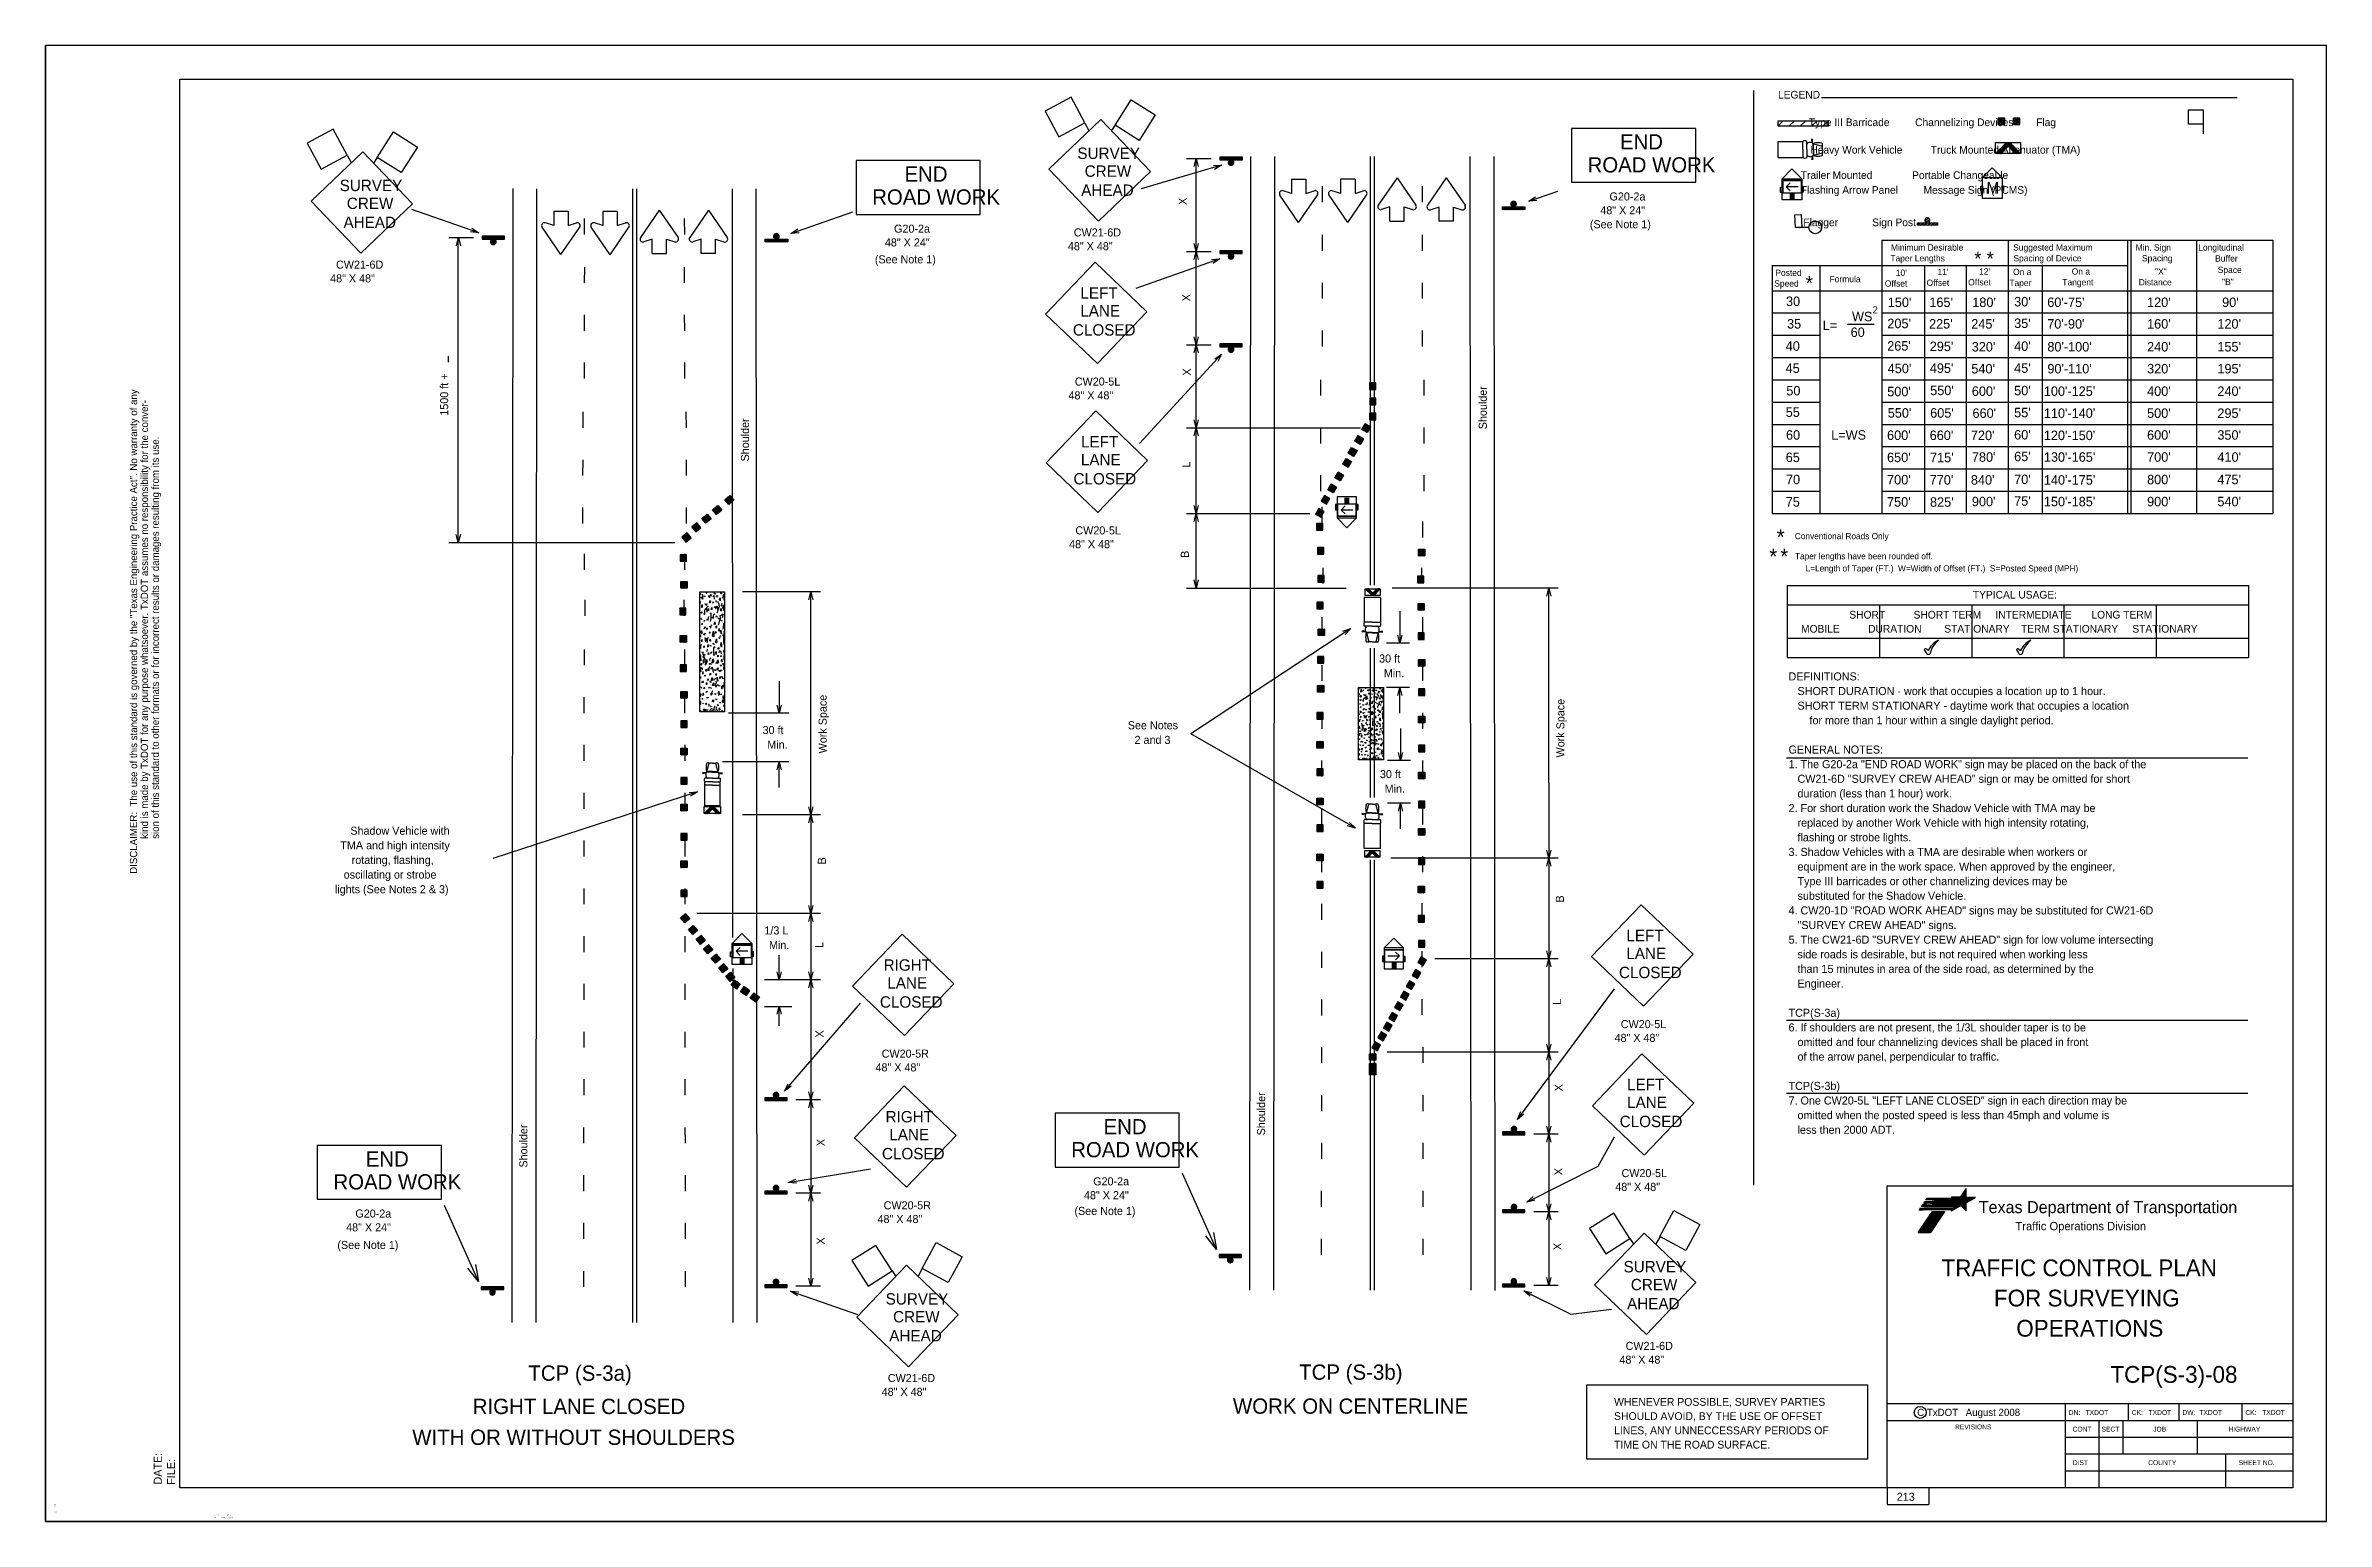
# Model space of a CAD drawing. Extents: x 0 to 29242, y 0 to 23092.
# Drawn here: x 0.19 to 34.19, y 0.24 to 22.24 of the extents above; entities outside this region: 8.
import ezdxf

# ---------------------------------------------------------------- set-up
doc = ezdxf.new("R2010")
doc.units = 0
for name, color, linetype in [('D_BATCH_PLOT', 7, 'Continuous'), ('D_SHEET_NUM_CODE', 7, 'Continuous'), ('D_SHEET_TXT_SUB_CODE', 7, 'Continuous'), ('Level 1', 7, 'Continuous')]:
    doc.layers.add(name, color=color, linetype=linetype)

msp = doc.modelspace()

# ---------------------------------------------------------------- texts
at = {"layer": 'D_SHEET_NUM_CODE'}
msp.add_text('$TCP(S-3)-08$', height=0.015, dxfattribs=at).set_placement((2.841, 0.283))
at = {"layer": 'D_SHEET_TXT_SUB_CODE'}
for s, p in [('$TIME$', (0.331, 0.452)), ('$DATE$', (0.332, 0.342)), ('$FILE$', (0.348, 0.341))]:
    msp.add_text(s, height=0.01, rotation=90, dxfattribs=at).set_placement(p)
for s, p in [('$DST$', (2.693, 0.286)), ('$C$', (2.703, 0.327)), ('$S$', (2.739, 0.327)), ('$CTY$', (2.793, 0.286)), ('$J$', (2.8, 0.327)), ('$HWY$', (2.895, 0.327))]:
    msp.add_text(s, height=0.01, dxfattribs=at).set_placement(p)
at = {"layer": 'Level 1'}
for s, height, p in [('LEGEND', 0.114, (26.013, 21.449)), ('            Type III Barricade         Channelizing Devices        Flag', 0.114, (25.964, 21.038)), ('           Heavy Work Vehicle          Truck Mounted Attenuator (TMA)', 0.114, (26.029, 20.628)), ('SURVEY', 0.1698, (15.569, 20.548)), ('CREW', 0.1698, (15.677, 20.282)), ('SURVEY', 0.1698, (4.571, 20.069)), ('AHEAD', 0.1698, (15.626, 19.998)), ('        Trailer Mounted              Portable Changeable', 0.114, (26.013, 20.25)), ('        Flashing Arrow Panel         Message Sign (PCMS)', 0.114, (26.013, 20.029)), ('M', 0.171, (29.121, 20.033)), ('CREW', 0.1698, (4.678, 19.802)), ('48" X 24"', 0.12, (23.364, 19.723)), ('G20-2a', 0.12, (23.501, 19.929)), ('AHEAD', 0.1698, (4.628, 19.518)), ('G20-2a', 0.12, (12.836, 19.449)), ('CW21-6D', 0.12, (15.515, 19.393)), ('(See Note 1)', 0.12, (23.208, 19.515)), ('        Flagger            Sign Post', 0.114, (26.052, 19.546)), ('(See Note 1)', 0.12, (12.549, 18.992)), ('48" X 24"', 0.12, (12.699, 19.244)), ('48" X 48"', 0.12, (15.427, 19.188)), ('Taper Lengths', 0.09435, (27.687, 19.021)), ('Minimum Desirable', 0.09435, (27.696, 19.182)), ('*', 0.209, (28.938, 18.957)), ('*', 0.21, (29.122, 18.957)), ('Suggested Maximum', 0.09435, (29.518, 19.182)), ('Spacing of Device', 0.09435, (29.522, 19.021)), ('Min. Sign', 0.0944, (31.344, 19.182)), ('Spacing', 0.0944, (31.438, 19.021)), ('Longitudinal', 0.09435, (32.277, 19.182)), ('Buffer', 0.0944, (32.529, 19.018)), ('48" X 48"', 0.12, (4.429, 18.708)), ('CW21-6D', 0.12, (4.517, 18.913)), ('Speed', 0.0942, (25.957, 18.645)), ('Posted', 0.0942, (25.973, 18.805)), ('*', 0.209, (26.426, 18.593)), ('Formula', 0.0943, (26.781, 18.71)), ('Offset', 0.0942, (27.605, 18.645)), ("10'", 0.0942, (27.768, 18.805)), ('Offset', 0.0943, (28.228, 18.656)), ("11'", 0.0943, (28.391, 18.817)), ('Offset', 0.0944, (28.848, 18.663)), ("12'", 0.0943, (29.011, 18.824)), ('Taper', 0.0943, (29.461, 18.653)), ('On a', 0.0944, (29.517, 18.817)), ('Tangent', 0.0943, (30.251, 18.663)), ('On a', 0.0944, (30.391, 18.824)), ('Distance', 0.0943, (31.391, 18.663)), ('"X"', 0.0944, (31.634, 18.824)), ('Space', 0.0944, (32.568, 18.848)), ('"B"', 0.0944, (32.633, 18.668)), ('LANE', 0.1698, (15.612, 18.199)), ('LEFT', 0.1698, (15.613, 18.465)), ('30', 0.1415, (26.132, 18.356)), ("150'", 0.1415, (27.649, 18.341)), ("165'", 0.1414, (28.269, 18.341)), ("180'", 0.1414, (28.909, 18.341)), ("30'", 0.1414, (29.533, 18.35)), (" 60'-75'", 0.1414, (29.974, 18.341)), ("120'", 0.1415, (31.514, 18.341)), ("90'", 0.1415, (32.633, 18.341)), ('CLOSED', 0.1698, (15.502, 17.915)), ('35', 0.1414, (26.148, 18.02)), ('L=', 0.1414, (26.679, 17.998)), ('60', 0.141, (27.096, 17.895)), ('WS', 0.1412, (27.116, 18.129)), ('2', 0.106, (27.422, 18.246)), ("205'", 0.1416, (27.643, 18.025)), ("225'", 0.141, (28.265, 18.02)), ("245'", 0.1413, (28.894, 18.019)), ("35'", 0.1412, (29.533, 18.028)), (" 70'-90'", 0.1412, (29.974, 18.019)), ("160'", 0.1412, (31.515, 18.019)), ("120'", 0.1412, (32.563, 18.019)), ('40', 0.1413, (26.128, 17.689)), ("265'", 0.1412, (27.641, 17.691)), ("295'", 0.1413, (28.275, 17.684)), ("320'", 0.1412, (28.901, 17.678)), ("40'", 0.1412, (29.533, 17.687)), (" 80'-100'", 0.1412, (29.976, 17.678)), ("240'", 0.1412, (31.515, 17.678)), ("155'", 0.1412, (32.563, 17.678)), ('45', 0.1414, (26.126, 17.359)), ("450'", 0.1416, (27.648, 17.355)), ("495'", 0.1413, (28.276, 17.359)), ("540'", 0.1419, (28.894, 17.351)), ("45'", 0.1413, (29.533, 17.36)), (" 90'-110'", 0.1413, (29.976, 17.351)), ("320'", 0.1414, (31.515, 17.351)), ("195'", 0.1414, (32.563, 17.351)), ('48" X 48"', 0.12, (15.436, 16.964)), ('CW20-5L', 0.12, (15.53, 17.17)), ('50', 0.1415, (26.137, 17.023)), ("500'", 0.1415, (27.641, 17.01)), ("550'", 0.1416, (28.281, 17.028)), ("600'", 0.1414, (28.902, 17.016)), ("50'", 0.1413, (29.533, 17.025)), ("100'-125'", 0.1413, (29.976, 17.016)), ("400'", 0.1414, (31.515, 17.016)), ("240'", 0.1414, (32.563, 17.016)), ('55', 0.1412, (26.128, 16.703)), ("550'", 0.1413, (27.649, 16.692)), ("605'", 0.1418, (28.281, 16.691)), ("660'", 0.1415, (28.912, 16.688)), ("55'", 0.1413, (29.533, 16.697)), ("110'-140'", 0.1413, (29.976, 16.688)), ("500'", 0.1413, (31.515, 16.688)), ("295'", 0.1413, (32.563, 16.688)), ('LEFT', 0.1698, (15.622, 16.247)), ('60', 0.1413, (26.132, 16.363)), ('L=WS', 0.1413, (26.806, 16.363)), ("600'", 0.1419, (27.638, 16.359)), ("660'", 0.1413, (28.274, 16.358)), ("720'", 0.1416, (28.888, 16.357)), ("60'", 0.1413, (29.533, 16.366)), ("120'-150'", 0.1413, (29.976, 16.357)), ("600'", 0.1412, (31.515, 16.363)), ("350'", 0.1412, (32.563, 16.363)), ('LANE', 0.1698, (15.621, 15.98)), ('65', 0.1413, (26.128, 16.03)), ("650'", 0.1417, (27.638, 16.029)), ("715'", 0.1415, (28.279, 16.027)), ("780'", 0.1416, (28.903, 16.034)), ("65'", 0.1414, (29.533, 16.043)), ("130'-165'", 0.1414, (29.976, 16.034)), ("700'", 0.1415, (31.515, 16.034)), ("410'", 0.1415, (32.563, 16.034)), ('CLOSED', 0.1698, (15.511, 15.696)), ('70', 0.1414, (26.132, 15.699)), ("700'", 0.142, (27.638, 15.696)), ("770'", 0.1414, (28.274, 15.694)), ("840'", 0.1417, (28.888, 15.693)), ("70'", 0.1414, (29.533, 15.702)), ("140'-175'", 0.1414, (29.976, 15.693)), ("800'", 0.1412, (31.515, 15.699)), ("475'", 0.1412, (32.563, 15.699)), ('75', 0.1413, (26.128, 15.366)), ("750'", 0.1417, (27.638, 15.365)), ("825'", 0.1415, (28.279, 15.363)), ("900'", 0.1416, (28.903, 15.37)), ("75'", 0.1414, (29.533, 15.379)), ("150'-185'", 0.1414, (29.976, 15.37)), ("900'", 0.1415, (31.515, 15.37)), ("540'", 0.1415, (32.563, 15.37)), ('CW20-5L', 0.12, (15.539, 14.951)), ('*', 0.23, (25.992, 14.798)), ('Conventional Roads Only', 0.0922, (26.264, 14.88)), ('48" X 48"', 0.12, (15.445, 14.746)), ('*', 0.23, (25.882, 14.508)), ('*', 0.23, (26.046, 14.508)), ('Taper lengths have been rounded off.', 0.0921, (26.266, 14.581)), ('L=Length of Taper (FT.)  W=Width of Offset (FT.)  S=Posted Speed (MPH)', 0.09196, (26.425, 14.399)), ('TYPICAL USAGE:', 0.114, (28.918, 13.995)), ('     MOBILE          DURATION        STATIONARY    TERM STATIONARY     STATIONARY', 0.114, (26.145, 13.487)), ('                      SHORT          SHORT TERM     INTERMEDIATE       LONG TERM', 0.114, (26.145, 13.697)), ('30 ft', 0.12, (20.066, 13.041)), ('Min.', 0.12, (20.137, 12.823)), ('DEFINITIONS:', 0.12, (26.17, 12.774)), ('   SHORT DURATION - work that occupies a location up to 1 hour.', 0.12, (26.17, 12.556)), ('   SHORT TERM STATIONARY - daytime work that occupies a location', 0.12, (26.17, 12.338)), ('       for more than 1 hour within a single daylight period.', 0.12, (26.17, 12.12)), ('30 ft', 0.12, (10.876, 11.975)), ('See Notes', 0.12, (16.32, 12.046)), ('2 and 3', 0.12, (16.421, 11.828)), ('Min.', 0.12, (10.946, 11.757)), ('GENERAL NOTES:', 0.12, (26.17, 11.684)), ('1. The G20-2a "END ROAD WORK" sign may be placed on the back of the', 0.12, (26.17, 11.466)), ('30 ft', 0.12, (20.079, 11.318)), ('Min.', 0.12, (20.15, 11.1)), ('   CW21-6D "SURVEY CREW AHEAD" sign or may be omitted for short', 0.12, (26.17, 11.248)), ('2. For short duration work the Shadow Vehicle with TMA may be', 0.12, (26.17, 10.812)), ('   duration (less than 1 hour) work.', 0.12, (26.17, 11.03)), ('Shadow Vehicle with', 0.12, (4.73, 10.474)), ('   replaced by another Work Vehicle with high intensity rotating,', 0.12, (26.17, 10.594)), ('TMA and high intensity', 0.12, (4.581, 10.256)), ('3. Shadow Vehicles with a TMA are desirable when workers or', 0.12, (26.17, 10.158)), ('   flashing or strobe lights.', 0.12, (26.17, 10.376)), ('oscillating or strobe', 0.12, (4.631, 9.82)), ('rotating, flashing,', 0.12, (4.751, 10.038)), ('   equipment are in the work space. When approved by the engineer,', 0.12, (26.17, 9.94)), ('lights (See Notes 2 & 3)', 0.12, (4.5, 9.602)), ('   Type III barricades or other channelizing devices may be', 0.12, (26.17, 9.722)), ('   substituted for the Shadow Vehicle.', 0.12, (26.17, 9.504)), ('4. CW20-1D "ROAD WORK AHEAD" signs may be substituted for CW21-6D', 0.12, (26.17, 9.286)), ('   "SURVEY CREW AHEAD" signs.', 0.12, (26.17, 9.068)), ('1/3 L', 0.12, (10.903, 8.988)), ('Min.', 0.12, (10.972, 8.77)), ('LEFT', 0.1698, (23.753, 8.887)), ('5. The CW21-6D "SURVEY CREW AHEAD" sign for low volume intersecting', 0.12, (26.17, 8.85)), ('RIGHT', 0.1698, (12.68, 8.447)), ('CLOSED', 0.1698, (23.642, 8.336)), ('LANE', 0.1698, (23.752, 8.62)), ('   than 15 minutes in area of the side road, as determined by the', 0.12, (26.17, 8.414)), ('   side roads is desirable, but is not required when working less', 0.12, (26.17, 8.632)), ('LANE', 0.1698, (12.735, 8.18)), ('   Engineer.', 0.12, (26.17, 8.196)), ('CLOSED', 0.1698, (12.625, 7.896)), ('TCP(S-3a)', 0.12, (26.17, 7.76)), ('48" X 48"', 0.12, (23.576, 7.386)), ('CW20-5L', 0.12, (23.669, 7.591)), ('6. If shoulders are not present, the 1/3L shoulder taper is to be', 0.12, (26.17, 7.542)), ('CW20-5R', 0.12, (12.651, 7.151)), ('   omitted and four channelizing devices shall be placed in front', 0.12, (26.17, 7.324)), ('   of the arrow panel, perpendicular to traffic.', 0.12, (26.17, 7.106)), ('48" X 48"', 0.12, (12.559, 6.946)), ('LEFT', 0.1698, (23.764, 6.666)), ('LANE', 0.1698, (23.763, 6.399)), ('TCP(S-3b)', 0.12, (26.17, 6.67)), ('7. One CW20-5L "LEFT LANE CLOSED" sign in each direction may be', 0.12, (26.17, 6.452)), ('RIGHT', 0.1698, (12.709, 6.186)), ('CLOSED', 0.1698, (23.653, 6.115)), ('   omitted when the posted speed is less than 45mph and volume is', 0.12, (26.17, 6.234)), ('   less then 2000 ADT.', 0.12, (26.17, 6.016)), ('CLOSED', 0.1698, (12.655, 5.635)), ('LANE', 0.1698, (12.765, 5.919)), ('CW20-5L', 0.12, (23.68, 5.37)), ('48" X 24"', 0.12, (15.667, 5.041)), ('G20-2a', 0.12, (15.804, 5.247)), ('48" X 48"', 0.12, (23.587, 5.165)), ('G20-2a', 0.12, (4.805, 4.767)), ('48" X 48"', 0.12, (12.589, 4.685)), ('CW20-5R', 0.12, (12.681, 4.89)), ('(See Note 1)', 0.12, (15.525, 4.806)), ('Texas Department of Transportation', 0.17941, (29.005, 4.833)), ('(See Note 1)', 0.12, (4.537, 4.299)), ('48" X 24"', 0.12, (4.668, 4.562)), ('Traffic Operations Division', 0.12415, (29.553, 4.578)), ('SURVEY', 0.1698, (23.71, 3.95)), ('TRAFFIC CONTROL PLAN', 0.25, (28.451, 3.892)), ('CREW', 0.1698, (23.819, 3.683)), ('SURVEY', 0.1698, (12.711, 3.47)), ('AHEAD', 0.1698, (23.763, 3.399)), ('FOR SURVEYING', 0.25, (29.232, 3.442)), ('AHEAD', 0.1698, (12.764, 2.92)), ('CREW', 0.1698, (12.821, 3.204)), ('OPERATIONS', 0.25, (29.565, 2.992)), ('CW21-6D', 0.12, (23.741, 2.794)), ('TCP (S-3a)', 0.228, (7.384, 2.334)), ('CW21-6D', 0.12, (12.743, 2.315)), ('TCP (S-3b)', 0.228, (18.874, 2.349)), ('48" X 48"', 0.12, (23.649, 2.589)), ('TCP(S-3)-08', 0.25, (30.968, 2.304)), ('RIGHT LANE CLOSED', 0.228, (6.554, 1.838)), ('48" X 48"', 0.12, (12.651, 2.109)), ('WORK ON CENTERLINE', 0.228, (17.887, 1.842)), ('WHENEVER POSSIBLE, SURVEY PARTIES', 0.1164, (23.569, 1.961)), ('SHOULD AVOID, BY THE USE OF OFFSET', 0.1164, (23.569, 1.749)), ('C TxDOT ', 0.108, (28.088, 1.809)), ('August 2008', 0.10799, (28.811, 1.809)), ('DN:', 0.072, (30.347, 1.826)), ('TXDOT', 0.072, (30.598, 1.826)), ('CK:', 0.072, (31.286, 1.826)), ('TXDOT', 0.072, (31.537, 1.826)), ('DW:', 0.072, (32.042, 1.826)), ('TXDOT', 0.072, (32.294, 1.826)), ('CK:', 0.072, (32.98, 1.826)), ('TXDOT', 0.072, (33.231, 1.826)), ('WITH OR WITHOUT SHOULDERS', 0.228, (5.653, 1.378)), ('TIME ON THE ROAD SURFACE.', 0.1164, (23.569, 1.324)), ('LINES, ANY UNNECCESSARY PERIODS OF', 0.1164, (23.569, 1.536)), ('REVISIONS', 0.072, (28.653, 1.61)), ('CONT', 0.072, (30.405, 1.577)), ('SECT', 0.072, (30.836, 1.577)), ('JOB', 0.072, (31.606, 1.577)), ('HIGHWAY', 0.072, (32.727, 1.577)), ('DIST', 0.072, (30.407, 1.077)), ('COUNTY', 0.072, (31.531, 1.077)), ('SHEET NO.', 0.072, (32.881, 1.077)), ('213', 0.12, (27.783, 0.545))]:
    msp.add_text(s, height=height, dxfattribs=at).set_placement(p)
for s, height, rotation, p in [('END', 0.2269, 0, (23.657, 20.69)), ('END', 0.2269, 0, (12.992, 20.21)), ('ROAD WORK', 0.2269, 0, (23.175, 20.347)), ('ROAD WORK', 0.2269, 0, (12.51, 19.868)), ('X', 0.12, 90, (17.198, 19.863)), ('X', 0.12, 90, (17.251, 18.426)), ('1500 ft +', 0.12, 90, (6.189, 16.721)), ('X', 0.12, 90, (17.26, 17.318)), ('DISCLAIMER:  The use of this standard is governed by the "Texas Engineering Practice Act". No warranty of any ', 0.108, 90, (1.552, 9.891)), ('Shoulder', 0.12, 90, (21.672, 16.519)), ('             kind is made by TxDOT for any purpose whatsoever. TxDOT assumes no responsibility for the conver-', 0.108, 90, (1.714, 9.891)), ('Shoulder', 0.12, 90, (10.673, 16.039)), ('             sion of this standard to other formats or for incorrect results or damages resulting from its use.', 0.108, 90, (1.876, 9.891)), ('L', 0.12, 90, (17.253, 15.946)), ('B', 0.12, 90, (17.23, 14.602)), ('Work Space', 0.12, 90, (11.831, 11.687)), ('Work Space', 0.12, 90, (22.829, 11.626)), ('B', 0.12, 90, (11.819, 10.032)), ('B', 0.12, 90, (22.821, 9.464)), ('L', 0.12, 90, (11.781, 8.788)), ('L', 0.12, 90, (22.774, 7.94)), ('X', 0.12, 90, (11.784, 7.451)), ('Shoulder', 0.12, 90, (18.367, 5.992)), ('X', 0.12, 90, (22.803, 6.649)), ('Shoulder', 0.12, 90, (7.369, 5.512)), ('END', 0.2269, 0, (15.959, 6.008)), ('X', 0.12, 90, (11.801, 5.832)), ('ROAD WORK', 0.2269, 0, (15.477, 5.666)), ('END', 0.2269, 0, (4.961, 5.528)), ('X', 0.12, 90, (22.799, 5.399)), ('ROAD WORK', 0.2269, 0, (4.479, 5.186)), ('X', 0.12, 90, (11.801, 4.365)), ('X', 0.12, 90, (22.784, 4.282)), ('DATE:', 0.12, 90, (1.92, 0.787)), ('FILE:', 0.12, 90, (2.117, 0.784))]:
    msp.add_text(s, height=height, rotation=rotation, dxfattribs=at).set_placement(p)

# ---------------------------------------------------------------- linework, layer by layer
at = {"layer": 'D_BATCH_PLOT'}
msp.add_lwpolyline([(0.188, 0.238), (34.188, 0.238), (34.188, 22.238), (0.188, 22.238)], close=True, dxfattribs=at)
at = {"layer": 'Level 1'}
for p, q in [((29240.28, 23091.908), (29240.28, 23090.823)), ((29240.31, 23091.908), (29240.31, 23090.823)), ((29240.414, 23091.908), (29240.414, 23090.823)), ((29241.448, 23091.908), (29241.448, 23090.818)), ((29241.531, 23091.908), (29241.531, 23090.818)), ((29237.312, 23088.229), (29237.312, 23088.312)), ((29236.293, 23087.77), (29236.33, 23087.735)), ((29237.434, 23087.553), (29237.402, 23087.573)), ((34.188, 22.238), (0.188, 22.238)), ((0.188, 0.238), (0.188, 22.238)), ((34.188, 0.238), (34.188, 22.238)), ((25.647, 21.568), (25.647, 5.25)), ((26.661, 21.464), (32.859, 21.464)), ((15.679, 21.084), (15.745, 20.963)), ((26.013, 21.119), (26.767, 21.119)), ((26.013, 21.041), (26.013, 21.119)), ((26.013, 21.041), (26.09, 21.118)), ((26.181, 21.041), (26.259, 21.119)), ((26.349, 21.041), (26.427, 21.119)), ((26.517, 21.041), (26.595, 21.119)), ((26.685, 21.041), (26.763, 21.119)), ((26.767, 21.041), (26.767, 21.119)), ((29.297, 21.062), (29.297, 21.157)), ((29.392, 21.157), (29.297, 21.157)), ((29.392, 21.062), (29.392, 21.157)), ((29.522, 21.062), (29.522, 21.157)), ((29.617, 21.157), (29.522, 21.157)), ((29.617, 21.062), (29.617, 21.157)), ((16.13, 21.051), (16.072, 20.965)), ((26.013, 21.041), (26.767, 21.041)), ((26.013, 20.81), (26.384, 20.81)), ((26.013, 20.57), (26.013, 20.81)), ((26.384, 20.69), (26.384, 20.81)), ((26.441, 20.69), (26.441, 20.81)), ((26.518, 20.817), (26.518, 20.846)), ((26.522, 20.789), (26.522, 20.846)), ((26.526, 20.789), (26.526, 20.846)), ((26.536, 20.69), (26.536, 20.776)), ((26.544, 20.776), (26.674, 20.741)), ((26.544, 20.69), (26.544, 20.776)), ((26.674, 20.69), (26.674, 20.741)), ((29.255, 20.631), (29.417, 20.794)), ((29.297, 21.062), (29.392, 21.062)), ((29.627, 20.632), (29.467, 20.793)), ((29.522, 21.062), (29.617, 21.062)), ((32.35, 21.066), (32.35, 20.924)), ((4.681, 20.604), (4.747, 20.483)), ((5.132, 20.572), (5.074, 20.485)), ((17.719, 20.454), (16.52, 20.102)), ((17.197, 20.557), (17.563, 20.557)), ((17.309, 20.437), (17.339, 20.557)), ((17.339, 20.557), (17.369, 20.437)), ((17.339, 19.168), (17.339, 20.557)), ((18.028, 20.577), (17.694, 20.577)), ((17.694, 20.577), (17.694, 20.535)), ((17.694, 20.535), (17.849, 20.535)), ((17.87, 20.535), (18.028, 20.535)), ((18.028, 20.535), (18.028, 20.577)), ((18.141, 3.684), (18.155, 20.586)), ((18.497, 3.684), (18.511, 20.585)), ((19.937, 14.193), (19.937, 20.585)), ((19.997, 14.193), (19.997, 20.585)), ((21.437, 3.684), (21.423, 20.585)), ((21.794, 3.682), (21.78, 20.584)), ((26.013, 20.57), (26.384, 20.57)), ((26.384, 20.69), (26.384, 20.57)), ((26.441, 20.69), (26.441, 20.57)), ((26.518, 20.563), (26.518, 20.534)), ((26.522, 20.591), (26.522, 20.534)), ((26.526, 20.591), (26.526, 20.534)), ((26.536, 20.69), (26.536, 20.604)), ((26.544, 20.69), (26.544, 20.604)), ((26.544, 20.604), (26.674, 20.639)), ((26.674, 20.69), (26.674, 20.639)), ((29.206, 20.416), (29.061, 20.27)), ((29.352, 20.27), (29.206, 20.416)), ((29.336, 20.631), (29.442, 20.738)), ((29.549, 20.631), (29.442, 20.738)), ((7.143, 3.205), (7.156, 20.106)), ((7.498, 3.204), (7.512, 20.105)), ((8.939, 3.204), (8.939, 20.105)), ((8.999, 3.204), (8.999, 20.105)), ((10.434, 8.944), (10.425, 20.105)), ((10.795, 3.202), (10.782, 20.105)), ((18.76, 20.035), (18.636, 20.075)), ((18.76, 20.248), (18.974, 20.248)), ((18.76, 20.248), (18.76, 20.035)), ((18.974, 20.248), (18.974, 20.035)), ((18.974, 20.035), (19.098, 20.075)), ((19.493, 20.034), (19.369, 20.074)), ((19.707, 20.247), (19.493, 20.247)), ((19.493, 20.247), (19.493, 20.034)), ((19.707, 20.247), (19.707, 20.034)), ((19.707, 20.034), (19.831, 20.074)), ((20.334, 20.267), (20.054, 19.859)), ((20.334, 20.267), (20.614, 19.859)), ((21.067, 20.265), (20.787, 19.857)), ((21.067, 20.265), (21.347, 19.857)), ((22.296, 19.917), (22.729, 20.07)), ((26.22, 20.4), (26.075, 20.254)), ((26.083, 20.225), (26.083, 20.044)), ((26.357, 20.225), (26.083, 20.225)), ((26.083, 20.225), (26.357, 20.225)), ((26.136, 20.134), (26.194, 20.193)), ((26.311, 20.134), (26.136, 20.134)), ((26.136, 20.134), (26.195, 20.075)), ((26.366, 20.254), (26.22, 20.4)), ((26.357, 20.225), (26.357, 20.044)), ((6.646, 19.449), (5.649, 19.796)), ((7.762, 19.768), (7.976, 19.768)), ((7.762, 19.768), (7.762, 19.556)), ((7.976, 19.768), (7.976, 19.556)), ((8.708, 19.767), (8.495, 19.767)), ((8.495, 19.767), (8.495, 19.554)), ((8.708, 19.767), (8.708, 19.554)), ((9.336, 19.787), (9.056, 19.379)), ((9.336, 19.787), (9.616, 19.379)), ((10.069, 19.786), (9.789, 19.378)), ((10.069, 19.786), (10.349, 19.378)), ((11.298, 19.437), (12.219, 19.762)), ((18.867, 19.602), (18.587, 20.01)), ((18.867, 19.602), (19.147, 20.01)), ((19.6, 19.6), (19.32, 20.008)), ((19.6, 19.6), (19.88, 20.008)), ((20.227, 19.833), (20.103, 19.793)), ((20.227, 19.62), (20.227, 19.833)), ((20.441, 19.62), (20.441, 19.833)), ((20.441, 19.833), (20.565, 19.793)), ((20.96, 19.832), (20.836, 19.792)), ((20.96, 19.619), (20.96, 19.832)), ((21.174, 19.832), (21.298, 19.792)), ((21.174, 19.619), (21.174, 19.832)), ((21.907, 19.795), (21.907, 19.836)), ((21.907, 19.836), (22.061, 19.836)), ((22.241, 19.795), (21.907, 19.795)), ((22.083, 19.836), (22.241, 19.836)), ((22.241, 19.836), (22.241, 19.795)), ((26.083, 20.044), (26.357, 20.044)), ((26.193, 20.044), (26.193, 19.952)), ((26.207, 20.044), (26.207, 19.952)), ((26.22, 20.044), (26.22, 19.952)), ((26.234, 20.044), (26.234, 19.952)), ((26.248, 20.044), (26.248, 19.952)), ((26.262, 19.717), (26.357, 19.722)), ((26.357, 19.722), (26.369, 19.533)), ((7.03, 19.395), (6.696, 19.395)), ((6.696, 19.395), (6.696, 19.353)), ((7.03, 19.353), (7.03, 19.395)), ((7.869, 19.122), (7.589, 19.53)), ((7.762, 19.556), (7.638, 19.595)), ((7.869, 19.122), (8.149, 19.53)), ((7.976, 19.556), (8.1, 19.595)), ((8.602, 19.121), (8.322, 19.529)), ((8.495, 19.554), (8.371, 19.594)), ((8.602, 19.121), (8.881, 19.529)), ((8.708, 19.554), (8.832, 19.594)), ((20.227, 19.62), (20.441, 19.62)), ((21.174, 19.619), (20.96, 19.619)), ((26.274, 19.527), (26.262, 19.717)), ((26.474, 19.527), (26.274, 19.526)), ((28.091, 19.561), (28.091, 19.598)), ((28.091, 19.598), (28.228, 19.598)), ((28.388, 19.561), (28.091, 19.561)), ((28.247, 19.598), (28.388, 19.598)), ((28.388, 19.598), (28.388, 19.561)), ((6.199, 19.375), (6.565, 19.375)), ((6.311, 19.255), (6.341, 19.375)), ((6.34, 14.829), (6.34, 19.375)), ((6.341, 19.375), (6.371, 19.255)), ((6.696, 19.353), (6.85, 19.353)), ((6.872, 19.353), (7.03, 19.353)), ((9.229, 19.353), (9.105, 19.313)), ((9.229, 19.14), (9.229, 19.353)), ((9.229, 19.14), (9.443, 19.14)), ((9.443, 19.14), (9.443, 19.353)), ((9.443, 19.353), (9.567, 19.313)), ((9.962, 19.352), (9.838, 19.312)), ((9.962, 19.139), (9.962, 19.352)), ((10.176, 19.139), (9.962, 19.139)), ((10.176, 19.352), (10.3, 19.312)), ((10.176, 19.139), (10.176, 19.352)), ((10.916, 19.312), (10.916, 19.354)), ((10.916, 19.354), (11.07, 19.354)), ((11.25, 19.312), (10.916, 19.312)), ((11.092, 19.354), (11.25, 19.354)), ((11.25, 19.354), (11.25, 19.312)), ((17.693, 19.059), (16.441, 18.616)), ((17.197, 19.168), (17.563, 19.168)), ((17.339, 19.168), (17.309, 19.288)), ((17.309, 19.048), (17.339, 19.168)), ((17.369, 19.288), (17.339, 19.168)), ((17.339, 19.168), (17.369, 19.048)), ((17.339, 17.779), (17.339, 19.168)), ((18.027, 19.179), (17.693, 19.179)), ((17.693, 19.179), (17.693, 19.137)), ((17.693, 19.137), (17.847, 19.137)), ((17.869, 19.137), (18.027, 19.137)), ((18.027, 19.137), (18.027, 19.179)), ((27.563, 19.338), (33.388, 19.338)), ((27.563, 19.338), (27.563, 15.264)), ((29.445, 19.338), (29.445, 15.264)), ((31.224, 19.338), (31.224, 15.264)), ((31.272, 19.338), (31.272, 15.264)), ((32.249, 19.338), (32.249, 15.264)), ((33.388, 19.338), (33.388, 15.264)), ((25.927, 18.961), (27.563, 18.961)), ((25.927, 18.961), (25.927, 15.264)), ((26.634, 18.961), (26.634, 15.264)), ((27.563, 18.961), (31.224, 18.961)), ((28.195, 18.957), (28.195, 15.264)), ((28.816, 18.957), (28.816, 15.264)), ((29.951, 18.97), (29.951, 15.273)), ((25.927, 18.584), (33.388, 18.584)), ((25.927, 18.252), (26.634, 18.252)), ((27.051, 18.086), (27.447, 18.086)), ((27.563, 18.252), (33.388, 18.252)), ((17.197, 17.779), (17.563, 17.779)), ((17.339, 17.779), (17.309, 17.899)), ((17.309, 17.659), (17.339, 17.779)), ((17.309, 17.659), (17.339, 17.779)), ((17.339, 16.54), (17.339, 17.929)), ((17.369, 17.899), (17.339, 17.779)), ((17.339, 17.779), (17.369, 17.659)), ((17.339, 17.779), (17.369, 17.659)), ((18.027, 17.79), (17.693, 17.79)), ((17.693, 17.79), (17.693, 17.748)), ((17.693, 17.748), (17.847, 17.748)), ((17.869, 17.748), (18.027, 17.748)), ((18.027, 17.748), (18.027, 17.79)), ((25.927, 17.92), (26.634, 17.92)), ((27.563, 17.92), (33.388, 17.92)), ((6.195, 17.52), (6.195, 17.607)), ((17.719, 17.638), (16.494, 16.308)), ((25.927, 17.588), (33.388, 17.588)), ((19.972, 17.159), (19.985, 17.159)), ((25.927, 17.256), (26.634, 17.256)), ((27.563, 17.256), (33.388, 17.256)), ((17.339, 16.54), (17.309, 16.66)), ((17.369, 16.66), (17.339, 16.54)), ((19.972, 16.709), (19.985, 16.709)), ((19.976, 16.934), (19.989, 16.934)), ((25.927, 16.924), (26.634, 16.924)), ((27.563, 16.924), (33.388, 16.924)), ((17.197, 16.54), (19.787, 16.54)), ((17.309, 16.42), (17.339, 16.54)), ((17.309, 16.42), (17.339, 16.54)), ((17.339, 14.152), (17.339, 16.653)), ((17.339, 16.54), (17.369, 16.42)), ((17.339, 16.54), (17.369, 16.42)), ((19.766, 16.359), (19.755, 16.366)), ((19.87, 16.538), (19.859, 16.544)), ((25.927, 16.592), (26.634, 16.592)), ((27.563, 16.592), (33.388, 16.592)), ((19.587, 16.017), (19.577, 16.023)), ((19.669, 16.181), (19.658, 16.187)), ((25.927, 16.261), (26.634, 16.261)), ((27.563, 16.261), (33.388, 16.261)), ((19.364, 15.638), (19.354, 15.644)), ((19.468, 15.816), (19.458, 15.823)), ((25.927, 15.929), (26.634, 15.929)), ((27.563, 15.929), (33.388, 15.929)), ((10.197, 15.318), (10.189, 15.328)), ((10.377, 15.466), (10.369, 15.476)), ((17.339, 15.264), (17.309, 15.384)), ((17.369, 15.384), (17.339, 15.264)), ((19.264, 15.468), (19.253, 15.474)), ((19.449, 15.225), (19.449, 15.405)), ((19.449, 15.405), (19.722, 15.405)), ((19.501, 15.315), (19.56, 15.375)), ((19.676, 15.315), (19.501, 15.315)), ((19.501, 15.315), (19.559, 15.257)), ((19.558, 15.405), (19.558, 15.498)), ((19.572, 15.405), (19.572, 15.498)), ((19.585, 15.405), (19.585, 15.498)), ((19.599, 15.405), (19.599, 15.498)), ((19.613, 15.405), (19.613, 15.498)), ((19.722, 15.225), (19.722, 15.405)), ((25.927, 15.597), (26.634, 15.597)), ((27.563, 15.597), (33.388, 15.597)), ((9.886, 15.06), (9.877, 15.07)), ((10.038, 15.186), (10.03, 15.196)), ((17.197, 15.264), (19.032, 15.264)), ((17.309, 15.144), (17.339, 15.264)), ((17.309, 15.144), (17.339, 15.264)), ((17.339, 15.264), (17.369, 15.144)), ((17.339, 15.264), (17.369, 15.144)), ((19.178, 15.066), (19.165, 15.066)), ((19.179, 15.274), (19.169, 15.281)), ((19.585, 15.05), (19.44, 15.196)), ((19.722, 15.225), (19.449, 15.225)), ((19.449, 15.225), (19.722, 15.225)), ((19.731, 15.196), (19.585, 15.05)), ((25.927, 15.264), (33.388, 15.264)), ((6.199, 14.829), (9.566, 14.829)), ((6.34, 14.829), (6.31, 14.949)), ((6.37, 14.949), (6.34, 14.829)), ((9.74, 14.908), (9.732, 14.917)), ((19.191, 14.707), (19.178, 14.707)), ((20.705, 14.681), (20.717, 14.681)), ((9.698, 14.599), (9.71, 14.599)), ((19.197, 14.29), (19.185, 14.29)), ((9.706, 14.201), (9.719, 14.201)), ((11.738, 14.095), (10.578, 14.095)), ((11.567, 13.975), (11.597, 14.095)), ((11.597, 10.77), (11.597, 14.095)), ((11.597, 14.095), (11.627, 13.975)), ((17.197, 14.152), (19.574, 14.152)), ((17.339, 14.152), (17.309, 14.272)), ((17.369, 14.272), (17.339, 14.152)), ((19.845, 14.013), (19.845, 13.642)), ((20.085, 14.013), (19.845, 14.013)), ((19.86, 14.139), (19.957, 14.043)), ((19.907, 14.14), (19.971, 14.075)), ((20.035, 14.14), (19.971, 14.075)), ((20.084, 14.14), (19.986, 14.042)), ((20.085, 14.013), (20.085, 13.642)), ((22.737, 14.152), (20.26, 14.152)), ((20.687, 14.279), (20.7, 14.279)), ((22.565, 14.032), (22.595, 14.152)), ((22.595, 11.25), (22.595, 14.152)), ((22.595, 14.152), (22.625, 14.032)), ((26.151, 14.189), (26.151, 13.116)), ((26.151, 14.189), (33.026, 14.189)), ((33.026, 14.189), (33.026, 13.116)), ((9.689, 13.8), (9.701, 13.8)), ((19.184, 13.892), (19.172, 13.892)), ((19.965, 13.642), (19.845, 13.642)), ((19.965, 13.642), (20.085, 13.642)), ((20.375, 13.807), (20.375, 13.331)), ((20.696, 13.873), (20.708, 13.873)), ((26.151, 13.902), (33.026, 13.902)), ((27.526, 13.902), (27.526, 13.116)), ((28.901, 13.902), (28.901, 13.116)), ((30.276, 13.902), (30.276, 13.116)), ((31.651, 13.902), (31.651, 13.116)), ((9.698, 13.393), (9.71, 13.393)), ((19.645, 13.55), (17.259, 11.977)), ((19.202, 13.491), (19.189, 13.491)), ((19.838, 13.508), (19.808, 13.508)), ((19.866, 13.503), (19.808, 13.503)), ((19.866, 13.5), (19.808, 13.5)), ((19.965, 13.585), (19.845, 13.585)), ((19.965, 13.489), (19.878, 13.489)), ((19.878, 13.482), (19.914, 13.352)), ((19.965, 13.482), (19.878, 13.482)), ((19.965, 13.352), (19.914, 13.352)), ((19.965, 13.585), (20.085, 13.585)), ((19.965, 13.489), (20.051, 13.489)), ((19.965, 13.482), (20.051, 13.482)), ((19.965, 13.352), (20.016, 13.352)), ((20.051, 13.482), (20.016, 13.352)), ((20.064, 13.503), (20.121, 13.503)), ((20.064, 13.5), (20.121, 13.5)), ((20.092, 13.508), (20.121, 13.508)), ((20.52, 13.331), (20.178, 13.331)), ((20.375, 13.331), (20.345, 13.451)), ((20.405, 13.451), (20.375, 13.331)), ((20.696, 13.436), (20.708, 13.436)), ((26.151, 13.402), (33.026, 13.402)), ((9.698, 12.956), (9.71, 12.956)), ((19.193, 13.084), (19.181, 13.084)), ((19.937, 11.029), (19.937, 13.254)), ((19.997, 11.029), (19.997, 13.254)), ((20.705, 13.038), (20.717, 13.038)), ((26.151, 13.116), (33.026, 13.116)), ((11.124, 12.763), (11.124, 12.287)), ((19.193, 12.647), (19.181, 12.648)), ((20.52, 12.67), (20.178, 12.67)), ((20.345, 12.55), (20.375, 12.67)), ((20.375, 12.284), (20.375, 12.67)), ((20.375, 12.67), (20.405, 12.55)), ((20.705, 12.601), (20.717, 12.601)), ((9.706, 12.558), (9.719, 12.558)), ((11.269, 12.287), (10.368, 12.287)), ((11.124, 12.287), (11.094, 12.407)), ((11.154, 12.407), (11.124, 12.287)), ((19.184, 12.249), (19.172, 12.249)), ((9.706, 12.121), (9.719, 12.121)), ((19.713, 10.572), (17.259, 11.977)), ((20.387, 12.058), (20.387, 11.582)), ((20.705, 12.194), (20.717, 12.194)), ((9.706, 11.715), (9.719, 11.714)), ((11.269, 11.562), (10.278, 11.562)), ((11.094, 11.442), (11.124, 11.562)), ((11.124, 11.177), (11.124, 11.562)), ((11.124, 11.562), (11.154, 11.442)), ((19.184, 11.813), (19.172, 11.813)), ((20.533, 11.582), (20.191, 11.582)), ((20.387, 11.582), (20.357, 11.702)), ((20.417, 11.702), (20.387, 11.582)), ((20.705, 11.758), (20.717, 11.758)), ((26.141, 11.62), (33.016, 11.62)), ((9.706, 11.278), (9.719, 11.278)), ((10.033, 11.398), (9.978, 11.398)), ((10.033, 11.394), (9.978, 11.394)), ((10.006, 11.389), (9.978, 11.389)), ((10.128, 11.316), (10.013, 11.316)), ((10.013, 10.906), (10.013, 11.262)), ((10.128, 11.262), (10.013, 11.262)), ((10.045, 11.415), (10.079, 11.539)), ((10.128, 11.415), (10.045, 11.415)), ((10.128, 11.407), (10.045, 11.407)), ((10.128, 11.539), (10.079, 11.539)), ((10.128, 11.539), (10.177, 11.539)), ((10.128, 11.415), (10.211, 11.415)), ((10.128, 11.407), (10.211, 11.407)), ((10.128, 11.316), (10.243, 11.316)), ((10.128, 11.262), (10.243, 11.262)), ((10.211, 11.415), (10.177, 11.539)), ((10.223, 11.398), (10.278, 11.398)), ((10.223, 11.394), (10.278, 11.394)), ((10.243, 10.906), (10.243, 11.262)), ((10.25, 11.389), (10.278, 11.389)), ((19.184, 11.406), (19.172, 11.406)), ((20.705, 11.36), (20.717, 11.359)), ((22.595, 11.25), (22.595, 8.623)), ((9.907, 11.115), (6.854, 10.118)), ((10.007, 10.791), (10.111, 10.895)), ((10.128, 11.212), (10.013, 11.212)), ((10.243, 10.906), (10.013, 10.906)), ((10.013, 10.906), (10.243, 10.906)), ((10.128, 11.212), (10.243, 11.212)), ((10.246, 10.792), (10.143, 10.895)), ((11.597, 10.77), (11.567, 10.89)), ((11.627, 10.89), (11.597, 10.77)), ((19.184, 10.969), (19.172, 10.969)), ((19.878, 10.802), (19.914, 10.931)), ((19.965, 10.931), (19.914, 10.931)), ((19.965, 10.931), (20.016, 10.931)), ((20.051, 10.802), (20.016, 10.931)), ((20.533, 10.947), (20.191, 10.947)), ((20.357, 10.827), (20.387, 10.947)), ((20.387, 10.561), (20.387, 10.947)), ((20.387, 10.947), (20.417, 10.827)), ((20.705, 10.923), (20.717, 10.923)), ((9.706, 10.88), (9.719, 10.88)), ((10.059, 10.791), (10.128, 10.86)), ((10.196, 10.791), (10.128, 10.86)), ((11.738, 10.77), (10.578, 10.77)), ((11.567, 10.65), (11.597, 10.77)), ((11.597, 10.77), (11.597, 7.91)), ((11.597, 10.77), (11.627, 10.65)), ((19.184, 10.571), (19.172, 10.571)), ((19.866, 10.784), (19.808, 10.784)), ((19.866, 10.78), (19.808, 10.78)), ((19.838, 10.775), (19.808, 10.775)), ((19.965, 10.699), (19.845, 10.699)), ((19.845, 10.271), (19.845, 10.642)), ((19.965, 10.642), (19.845, 10.642)), ((19.965, 10.802), (19.878, 10.802)), ((19.965, 10.794), (19.878, 10.794)), ((19.965, 10.802), (20.051, 10.802)), ((19.965, 10.794), (20.051, 10.794)), ((19.965, 10.699), (20.085, 10.699)), ((19.965, 10.642), (20.085, 10.642)), ((20.064, 10.784), (20.121, 10.784)), ((20.064, 10.78), (20.121, 10.78)), ((20.085, 10.271), (20.085, 10.642)), ((20.092, 10.775), (20.121, 10.775)), ((9.706, 10.443), (9.719, 10.443)), ((20.085, 10.271), (19.845, 10.271)), ((19.852, 10.14), (19.949, 10.238)), ((19.901, 10.14), (19.964, 10.205)), ((20.029, 10.14), (19.964, 10.205)), ((20.075, 10.141), (19.979, 10.237)), ((20.705, 10.516), (20.717, 10.516)), ((22.595, 10.124), (22.565, 10.244)), ((22.625, 10.244), (22.595, 10.124)), ((9.706, 10.036), (9.719, 10.036)), ((19.184, 10.134), (19.172, 10.135)), ((19.937, 3.684), (19.937, 10.098)), ((19.997, 3.684), (19.997, 10.098)), ((22.737, 10.124), (20.241, 10.124)), ((20.705, 10.079), (20.717, 10.079)), ((22.565, 10.004), (22.595, 10.124)), ((22.595, 10.124), (22.625, 10.004)), ((9.706, 9.6), (9.719, 9.6)), ((19.184, 9.728), (19.172, 9.728)), ((20.698, 9.659), (20.71, 9.659)), ((9.72, 9.227), (9.71, 9.219)), ((11.738, 9.299), (9.897, 9.299)), ((11.597, 9.299), (11.567, 9.419)), ((11.567, 9.179), (11.597, 9.299)), ((11.627, 9.419), (11.597, 9.299)), ((11.597, 9.299), (11.627, 9.179)), ((20.698, 9.222), (20.71, 9.222)), ((9.837, 9.051), (9.827, 9.043)), ((9.952, 8.904), (9.943, 8.896)), ((10.568, 9.001), (10.422, 8.855)), ((10.713, 8.855), (10.568, 9.001)), ((20.141, 8.786), (20.286, 8.932)), ((20.286, 8.932), (20.432, 8.786)), ((20.705, 8.847), (20.717, 8.847)), ((10.063, 8.765), (10.053, 8.757)), ((10.177, 8.626), (10.167, 8.618)), ((10.431, 8.826), (10.431, 8.645)), ((10.704, 8.826), (10.431, 8.826)), ((10.431, 8.826), (10.704, 8.826)), ((10.431, 8.645), (10.704, 8.645)), ((10.483, 8.736), (10.541, 8.794)), ((10.658, 8.736), (10.483, 8.736)), ((10.483, 8.736), (10.542, 8.676)), ((10.54, 8.645), (10.54, 8.553)), ((10.554, 8.645), (10.554, 8.553)), ((10.568, 8.645), (10.568, 8.553)), ((10.581, 8.645), (10.581, 8.553)), ((10.595, 8.645), (10.595, 8.553)), ((10.704, 8.826), (10.704, 8.645)), ((11.123, 8.312), (11.123, 8.677)), ((20.149, 8.757), (20.149, 8.576)), ((20.149, 8.757), (20.423, 8.757)), ((20.423, 8.757), (20.149, 8.757)), ((20.423, 8.576), (20.149, 8.576)), ((20.196, 8.667), (20.371, 8.667)), ((20.259, 8.576), (20.259, 8.484)), ((20.273, 8.576), (20.273, 8.484)), ((20.286, 8.576), (20.286, 8.484)), ((20.3, 8.576), (20.3, 8.484)), ((20.371, 8.667), (20.312, 8.607)), ((20.371, 8.667), (20.313, 8.725)), ((20.314, 8.576), (20.314, 8.484)), ((20.423, 8.757), (20.423, 8.576)), ((20.709, 8.588), (20.72, 8.582)), ((22.737, 8.623), (20.895, 8.623)), ((22.596, 8.623), (22.566, 8.743)), ((22.566, 8.503), (22.596, 8.623)), ((22.626, 8.743), (22.596, 8.623)), ((22.596, 8.623), (22.596, 6.012)), ((22.596, 8.623), (22.626, 8.503)), ((10.288, 8.482), (10.278, 8.474)), ((10.392, 8.354), (10.382, 8.346)), ((10.439, 3.204), (10.435, 8.479)), ((10.471, 8.238), (10.464, 8.228)), ((11.738, 8.31), (10.905, 8.31)), ((11.123, 8.312), (11.093, 8.432)), ((11.153, 8.432), (11.123, 8.312)), ((11.597, 8.31), (11.567, 8.43)), ((11.567, 8.19), (11.597, 8.31)), ((11.627, 8.43), (11.597, 8.31)), ((11.597, 8.31), (11.627, 8.19)), ((20.536, 8.23), (20.547, 8.224)), ((20.625, 8.395), (20.635, 8.389)), ((22.131, 6.231), (23.576, 8.178)), ((10.614, 8.141), (10.607, 8.131)), ((10.759, 8.044), (10.752, 8.034)), ((11.314, 7.91), (10.905, 7.91)), ((11.093, 7.799), (11.123, 7.919)), ((11.123, 7.626), (11.123, 7.919)), ((11.123, 7.919), (11.153, 7.799)), ((11.202, 6.652), (12.333, 7.961)), ((11.597, 7.91), (11.597, 6.521)), ((20.363, 7.917), (20.374, 7.911)), ((20.452, 8.073), (20.463, 8.067)), ((20.199, 7.612), (20.21, 7.605)), ((20.279, 7.756), (20.29, 7.75)), ((26.141, 7.71), (33.016, 7.71)), ((19.967, 7.16), (19.955, 7.16)), ((20.026, 7.318), (20.037, 7.312)), ((20.114, 7.467), (20.125, 7.461)), ((22.737, 7.234), (20.185, 7.234)), ((22.596, 7.234), (22.566, 7.354)), ((22.566, 7.114), (22.596, 7.234)), ((22.626, 7.354), (22.596, 7.234)), ((22.596, 7.234), (22.626, 7.114)), ((19.967, 7.015), (19.955, 7.015)), ((19.967, 6.943), (19.955, 6.943)), ((11.067, 6.552), (10.908, 6.552)), ((10.908, 6.552), (10.908, 6.51)), ((10.908, 6.51), (11.242, 6.51)), ((11.242, 6.552), (11.088, 6.552)), ((11.242, 6.51), (11.242, 6.552)), ((11.738, 6.521), (11.372, 6.521)), ((11.597, 6.521), (11.567, 6.641)), ((11.567, 6.401), (11.597, 6.521)), ((11.627, 6.641), (11.597, 6.521)), ((11.597, 6.521), (11.627, 6.401)), ((11.597, 6.521), (11.597, 5.132)), ((26.141, 6.62), (33.016, 6.62)), ((22.596, 6.012), (22.566, 6.132)), ((22.596, 6.241), (22.596, 4.852)), ((22.626, 6.132), (22.596, 6.012)), ((22.065, 6.043), (21.907, 6.043)), ((21.907, 6.043), (21.907, 6.002)), ((21.907, 6.002), (22.241, 6.002)), ((22.241, 6.043), (22.087, 6.043)), ((22.241, 6.002), (22.241, 6.043)), ((22.737, 6.012), (22.371, 6.012)), ((22.566, 5.892), (22.596, 6.012)), ((22.596, 6.012), (22.626, 5.892)), ((23.333, 5.532), (23.576, 5.973)), ((11.257, 5.289), (12.482, 5.493)), ((22.268, 4.999), (23.333, 5.532)), ((11.067, 5.163), (10.908, 5.163)), ((10.908, 5.163), (10.908, 5.122)), ((10.908, 5.122), (11.242, 5.122)), ((11.242, 5.163), (11.088, 5.163)), ((11.242, 5.122), (11.242, 5.163)), ((11.738, 5.132), (11.372, 5.132)), ((11.597, 5.132), (11.567, 5.252)), ((11.567, 5.012), (11.597, 5.132)), ((11.627, 5.252), (11.597, 5.132)), ((11.597, 5.132), (11.597, 3.743)), ((11.597, 5.132), (11.627, 5.012)), ((17.642, 4.292), (17.133, 5.426)), ((22.596, 5.141), (22.596, 3.752)), ((27.638, 5.238), (33.688, 5.238)), ((27.638, 0.738), (27.638, 5.238)), ((28.75, 5.101), (28.82, 5.101)), ((28.751, 5.103), (28.82, 5.103)), ((28.752, 5.104), (28.82, 5.104)), ((28.753, 5.105), (28.82, 5.105)), ((28.754, 5.107), (28.82, 5.107)), ((28.755, 5.108), (28.82, 5.108)), ((28.756, 5.109), (28.82, 5.109)), ((28.757, 5.111), (28.82, 5.111)), ((28.758, 5.113), (28.82, 5.113)), ((28.758, 5.112), (28.82, 5.112)), ((28.759, 5.115), (28.82, 5.115)), ((28.76, 5.116), (28.82, 5.116)), ((28.761, 5.117), (28.82, 5.117)), ((28.762, 5.119), (28.82, 5.119)), ((28.763, 5.12), (28.82, 5.12)), ((28.764, 5.121), (28.82, 5.121)), ((28.765, 5.123), (28.82, 5.123)), ((28.766, 5.124), (28.82, 5.124)), ((28.767, 5.125), (28.82, 5.125)), ((28.768, 5.127), (28.82, 5.127)), ((28.769, 5.128), (28.82, 5.128)), ((28.77, 5.129), (28.82, 5.129)), ((28.771, 5.131), (28.82, 5.131)), ((28.772, 5.133), (28.82, 5.133)), ((28.772, 5.132), (28.82, 5.132)), ((28.773, 5.135), (28.82, 5.135)), ((28.774, 5.136), (28.82, 5.136)), ((28.775, 5.137), (28.82, 5.137)), ((28.776, 5.139), (28.82, 5.139)), ((28.777, 5.14), (28.82, 5.14)), ((28.778, 5.141), (28.82, 5.141)), ((28.779, 5.143), (28.82, 5.143)), ((28.78, 5.144), (28.82, 5.144)), ((28.781, 5.145), (28.82, 5.145)), ((28.782, 5.147), (28.82, 5.147)), ((28.783, 5.148), (28.82, 5.148)), ((28.784, 5.149), (28.82, 5.149)), ((28.785, 5.151), (28.82, 5.151)), ((28.786, 5.153), (28.82, 5.153)), ((28.786, 5.152), (28.82, 5.152)), ((28.787, 5.155), (28.82, 5.155)), ((28.788, 5.156), (28.82, 5.156)), ((28.789, 5.157), (28.82, 5.157)), ((28.79, 5.159), (28.82, 5.159)), ((28.791, 5.16), (28.82, 5.16)), ((28.792, 5.161), (28.82, 5.161)), ((28.793, 5.163), (28.82, 5.163)), ((28.794, 5.164), (28.82, 5.164)), ((28.795, 5.165), (28.82, 5.165)), ((28.796, 5.167), (28.82, 5.167)), ((28.797, 5.168), (28.82, 5.168)), ((28.798, 5.169), (28.82, 5.169)), ((28.799, 5.171), (28.82, 5.171)), ((28.8, 5.173), (28.82, 5.173)), ((28.8, 5.172), (28.82, 5.172)), ((28.801, 5.175), (28.82, 5.175)), ((28.802, 5.176), (28.82, 5.176)), ((28.803, 5.177), (28.82, 5.177)), ((28.804, 5.179), (28.82, 5.179)), ((28.805, 5.18), (28.82, 5.18)), ((28.806, 5.181), (28.82, 5.181)), ((28.807, 5.183), (28.82, 5.183)), ((28.808, 5.184), (28.82, 5.184)), ((28.809, 5.185), (28.82, 5.185)), ((28.81, 5.187), (28.82, 5.187)), ((28.811, 5.188), (28.82, 5.188)), ((28.812, 5.189), (28.82, 5.189)), ((28.813, 5.191), (28.82, 5.191)), ((28.814, 5.193), (28.82, 5.193)), ((28.814, 5.192), (28.82, 5.192)), ((28.815, 5.195), (28.82, 5.195)), ((28.816, 5.196), (28.82, 5.196)), ((28.817, 5.197), (28.82, 5.197)), ((28.818, 5.199), (28.82, 5.199)), ((28.819, 5.2), (28.82, 5.2)), ((6.643, 3.812), (6.135, 4.946)), ((22.065, 4.883), (21.907, 4.883)), ((21.907, 4.883), (21.907, 4.841)), ((21.907, 4.841), (22.241, 4.841)), ((22.241, 4.883), (22.087, 4.883)), ((22.241, 4.841), (22.241, 4.883)), ((22.737, 4.852), (22.371, 4.852)), ((22.596, 4.852), (22.566, 4.972)), ((22.566, 4.732), (22.596, 4.852)), ((22.626, 4.972), (22.596, 4.852)), ((22.596, 4.852), (22.626, 4.732)), ((28.113, 4.884), (28.177, 4.884)), ((28.185, 4.896), (28.121, 4.896)), ((28.128, 4.907), (28.192, 4.907)), ((28.21, 4.933), (28.146, 4.933)), ((28.218, 4.945), (28.154, 4.944)), ((28.225, 4.955), (28.162, 4.955)), ((28.604, 4.882), (28.177, 4.884)), ((28.18, 4.981), (28.231, 4.981)), ((28.613, 4.894), (28.185, 4.896)), ((28.251, 4.993), (28.187, 4.993)), ((28.62, 4.905), (28.192, 4.907)), ((28.259, 5.004), (28.195, 5.004)), ((28.636, 4.931), (28.21, 4.933)), ((28.276, 5.029), (28.212, 5.029)), ((28.604, 4.881), (28.213, 4.883)), ((28.214, 4.885), (28.608, 4.887)), ((28.214, 4.884), (28.607, 4.886)), ((28.644, 4.942), (28.218, 4.944)), ((28.284, 5.041), (28.22, 5.041)), ((28.612, 4.893), (28.221, 4.895)), ((28.222, 4.896), (28.616, 4.899)), ((28.222, 4.896), (28.615, 4.898)), ((28.651, 4.953), (28.225, 4.955)), ((28.291, 5.052), (28.228, 5.052)), ((28.619, 4.904), (28.228, 4.906)), ((28.229, 4.907), (28.623, 4.909)), ((28.229, 4.907), (28.622, 4.908)), ((28.668, 4.979), (28.231, 4.981)), ((28.636, 4.93), (28.246, 4.932)), ((28.247, 4.933), (28.64, 4.936)), ((28.247, 4.933), (28.639, 4.935)), ((28.25, 4.761), (28.432, 4.761)), ((28.675, 4.991), (28.251, 4.993)), ((28.251, 4.762), (28.432, 4.762)), ((28.252, 4.763), (28.433, 4.763)), ((28.253, 4.765), (28.434, 4.765)), ((28.644, 4.941), (28.254, 4.944)), ((28.254, 4.766), (28.435, 4.766)), ((28.255, 4.945), (28.648, 4.947)), ((28.255, 4.945), (28.647, 4.946)), ((28.255, 4.767), (28.436, 4.767)), ((28.256, 4.769), (28.437, 4.769)), ((28.257, 4.77), (28.438, 4.77)), ((28.258, 4.773), (28.44, 4.773)), ((28.258, 4.771), (28.439, 4.771)), ((28.676, 5.002), (28.259, 5.004)), ((28.259, 4.774), (28.441, 4.774)), ((28.26, 4.775), (28.442, 4.775)), ((28.651, 4.952), (28.261, 4.955)), ((28.261, 4.777), (28.442, 4.777)), ((28.262, 4.956), (28.654, 4.957)), ((28.262, 4.778), (28.443, 4.778)), ((28.263, 4.956), (28.655, 4.958)), ((28.606, 4.884), (28.263, 4.884)), ((28.263, 4.779), (28.444, 4.779)), ((28.264, 4.781), (28.445, 4.781)), ((28.265, 4.782), (28.446, 4.782)), ((28.266, 4.783), (28.447, 4.783)), ((28.267, 4.785), (28.448, 4.785)), ((28.268, 4.787), (28.45, 4.787)), ((28.268, 4.786), (28.449, 4.786)), ((28.269, 4.789), (28.451, 4.789)), ((28.27, 4.79), (28.451, 4.79)), ((28.613, 4.896), (28.271, 4.896)), ((28.271, 4.791), (28.452, 4.791)), ((28.272, 4.793), (28.453, 4.793)), ((28.273, 4.794), (28.454, 4.794)), ((28.274, 4.795), (28.455, 4.795)), ((28.275, 4.797), (28.456, 4.797)), ((28.648, 5.027), (28.276, 5.029)), ((28.276, 4.798), (28.457, 4.798)), ((28.277, 4.799), (28.458, 4.799)), ((28.621, 4.907), (28.278, 4.907)), ((28.278, 4.802), (28.46, 4.802)), ((28.278, 4.801), (28.459, 4.801)), ((28.668, 4.978), (28.279, 4.981)), ((28.279, 4.803), (28.461, 4.803)), ((28.28, 4.982), (28.672, 4.985)), ((28.28, 4.982), (28.672, 4.984)), ((28.28, 4.805), (28.461, 4.805)), ((28.281, 4.806), (28.462, 4.806)), ((28.282, 4.807), (28.463, 4.807)), ((28.283, 4.809), (28.464, 4.809)), ((28.634, 5.039), (28.284, 5.041)), ((28.284, 4.81), (28.465, 4.81)), ((28.285, 4.812), (28.466, 4.812)), ((28.286, 4.813), (28.467, 4.813)), ((28.675, 4.99), (28.287, 4.993)), ((28.287, 4.814), (28.468, 4.814)), ((28.288, 4.994), (28.68, 4.997)), ((28.288, 4.994), (28.68, 4.996)), ((28.288, 4.817), (28.47, 4.817)), ((28.288, 4.816), (28.469, 4.816)), ((28.289, 4.818), (28.471, 4.818)), ((28.29, 4.82), (28.471, 4.82)), ((28.622, 5.05), (28.291, 5.052)), ((28.291, 4.821), (28.472, 4.821)), ((28.292, 4.822), (28.473, 4.822)), ((28.293, 4.824), (28.474, 4.824)), ((28.294, 4.825), (28.475, 4.825)), ((28.295, 5.005), (28.67, 5.007)), ((28.677, 5.001), (28.295, 5.004)), ((28.295, 4.826), (28.476, 4.826)), ((28.296, 5.005), (28.67, 5.008)), ((28.638, 4.932), (28.296, 4.932)), ((28.296, 4.828), (28.477, 4.828)), ((28.297, 4.829), (28.478, 4.829)), ((28.298, 4.832), (28.48, 4.832)), ((28.298, 4.83), (28.479, 4.83)), ((28.299, 4.833), (28.481, 4.833)), ((28.3, 4.834), (28.481, 4.834)), ((28.301, 4.836), (28.482, 4.836)), ((28.302, 4.837), (28.483, 4.837)), ((28.303, 4.838), (28.484, 4.838)), ((28.646, 4.944), (28.304, 4.944)), ((28.304, 4.84), (28.485, 4.84)), ((28.305, 4.841), (28.486, 4.841)), ((28.306, 4.842), (28.487, 4.842)), ((28.307, 4.844), (28.488, 4.844)), ((28.308, 4.846), (28.49, 4.846)), ((28.308, 4.845), (28.489, 4.845)), ((28.309, 4.848), (28.49, 4.848)), ((28.31, 4.849), (28.491, 4.849)), ((28.652, 4.955), (28.311, 4.955)), ((28.311, 4.85), (28.492, 4.85)), ((28.312, 5.03), (28.643, 5.031)), ((28.649, 5.026), (28.312, 5.029)), ((28.312, 4.852), (28.493, 4.852)), ((28.313, 5.03), (28.643, 5.032)), ((28.313, 4.853), (28.494, 4.853)), ((28.314, 4.854), (28.495, 4.854)), ((28.315, 4.856), (28.496, 4.856)), ((28.32, 5.041), (28.629, 5.043)), ((28.635, 5.038), (28.32, 5.04)), ((28.321, 5.042), (28.629, 5.044)), ((28.327, 5.052), (28.617, 5.054)), ((28.623, 5.049), (28.327, 5.051)), ((28.328, 5.053), (28.617, 5.055)), ((28.669, 4.981), (28.329, 4.981)), ((28.677, 4.993), (28.338, 4.993)), ((28.674, 5.005), (28.345, 5.005)), ((28.645, 5.029), (28.362, 5.029)), ((28.632, 5.041), (28.37, 5.041)), ((28.62, 5.052), (28.378, 5.052)), ((28.596, 4.869), (28.597, 4.869)), ((28.597, 4.87), (28.6, 4.87)), ((28.598, 4.871), (28.602, 4.871)), ((28.599, 5.07), (28.82, 5.07)), ((28.599, 4.873), (28.604, 4.873)), ((28.6, 5.069), (28.82, 5.069)), ((28.6, 4.875), (28.609, 4.875)), ((28.6, 4.874), (28.607, 4.874)), ((28.601, 4.877), (28.612, 4.877)), ((28.602, 5.068), (28.82, 5.068)), ((28.602, 4.878), (28.614, 4.878)), ((28.603, 4.879), (28.616, 4.879)), ((28.604, 5.066), (28.957, 5.066)), ((28.604, 4.881), (28.619, 4.881)), ((28.605, 5.065), (28.954, 5.065)), ((28.605, 4.882), (28.621, 4.882)), ((28.606, 4.883), (28.624, 4.883)), ((28.607, 5.064), (28.952, 5.064)), ((28.607, 4.886), (28.628, 4.886)), ((28.607, 4.885), (28.626, 4.885)), ((28.608, 5.062), (28.949, 5.062)), ((28.608, 4.887), (28.631, 4.887)), ((28.609, 4.889), (28.633, 4.889)), ((28.61, 5.061), (28.947, 5.061)), ((28.61, 4.89), (28.636, 4.89)), ((28.611, 5.06), (28.944, 5.06)), ((28.611, 4.891), (28.638, 4.891)), ((28.612, 4.893), (28.64, 4.893)), ((28.613, 5.058), (28.942, 5.058)), ((28.613, 4.894), (28.643, 4.894)), ((28.614, 5.057), (28.939, 5.057)), ((28.614, 4.897), (28.648, 4.897)), ((28.614, 4.895), (28.645, 4.895)), ((28.615, 4.898), (28.65, 4.898)), ((28.616, 5.056), (28.937, 5.056)), ((28.616, 4.899), (28.652, 4.899)), ((28.617, 5.054), (28.935, 5.054)), ((28.617, 4.901), (28.655, 4.901)), ((28.618, 4.902), (28.657, 4.902)), ((28.619, 5.053), (28.932, 5.053)), ((28.619, 4.903), (28.66, 4.903)), ((28.62, 5.052), (28.93, 5.052)), ((28.62, 4.905), (28.662, 4.905)), ((28.621, 4.907), (28.667, 4.907)), ((28.621, 4.906), (28.665, 4.906)), ((28.622, 5.05), (28.927, 5.05)), ((28.622, 4.909), (28.669, 4.909)), ((28.623, 5.049), (28.925, 5.049)), ((28.623, 4.91), (28.672, 4.91)), ((28.624, 4.911), (28.674, 4.911)), ((28.625, 5.048), (28.922, 5.048)), ((28.625, 4.913), (28.677, 4.913)), ((28.626, 5.046), (28.92, 5.046)), ((28.626, 4.914), (28.679, 4.914)), ((28.627, 4.915), (28.681, 4.915)), ((28.628, 5.045), (28.917, 5.045)), ((28.628, 4.918), (28.686, 4.918)), ((28.628, 4.917), (28.684, 4.917)), ((28.629, 5.044), (28.915, 5.044)), ((28.629, 4.92), (28.689, 4.92)), ((28.63, 4.921), (28.691, 4.921)), ((28.631, 5.042), (28.912, 5.042)), ((28.631, 4.922), (28.693, 4.922)), ((28.632, 5.041), (28.91, 5.041)), ((28.632, 4.924), (28.696, 4.924)), ((28.633, 4.925), (28.698, 4.925)), ((28.634, 5.04), (28.908, 5.04)), ((28.634, 4.926), (28.701, 4.926)), ((28.635, 5.038), (28.905, 5.038)), ((28.635, 4.929), (28.705, 4.929)), ((28.635, 4.928), (28.703, 4.928)), ((28.636, 4.93), (28.708, 4.93)), ((28.637, 5.037), (28.903, 5.037)), ((28.637, 4.932), (28.71, 4.932)), ((28.638, 5.036), (28.9, 5.036)), ((28.638, 4.933), (28.713, 4.933)), ((28.639, 4.934), (28.715, 4.934)), ((28.64, 5.034), (28.898, 5.034)), ((28.64, 4.936), (28.717, 4.936)), ((28.641, 5.033), (28.895, 5.033)), ((28.641, 4.937), (28.72, 4.937)), ((28.642, 4.94), (28.725, 4.94)), ((28.642, 4.938), (28.722, 4.938)), ((28.643, 5.032), (28.893, 5.032)), ((28.643, 4.941), (28.727, 4.941)), ((28.644, 5.03), (28.89, 5.03)), ((28.644, 4.942), (28.729, 4.942)), ((28.645, 4.944), (28.732, 4.944)), ((28.646, 5.029), (28.888, 5.029)), ((28.646, 4.945), (28.734, 4.945)), ((28.647, 5.028), (28.885, 5.028)), ((28.647, 4.946), (28.737, 4.946)), ((28.648, 4.948), (28.82, 4.948)), ((28.649, 5.026), (28.883, 5.026)), ((28.649, 4.95), (28.82, 4.95)), ((28.649, 4.949), (28.82, 4.949)), ((28.65, 5.025), (28.881, 5.025)), ((28.65, 4.952), (28.82, 4.952)), ((28.651, 4.953), (28.82, 4.953)), ((28.652, 5.024), (28.878, 5.024)), ((28.652, 4.954), (28.82, 4.954)), ((28.653, 5.022), (28.876, 5.022)), ((28.653, 4.956), (28.82, 4.956)), ((28.654, 4.957), (28.82, 4.957)), ((28.655, 5.021), (28.873, 5.021)), ((28.655, 4.958), (28.82, 4.958)), ((28.656, 5.02), (28.871, 5.02)), ((28.656, 4.961), (28.82, 4.961)), ((28.656, 4.96), (28.82, 4.96)), ((28.657, 4.962), (28.82, 4.962)), ((28.658, 5.018), (28.868, 5.018)), ((28.658, 4.964), (28.82, 4.964)), ((28.659, 5.017), (28.866, 5.017)), ((28.659, 4.965), (28.82, 4.965)), ((28.66, 4.966), (28.82, 4.966)), ((28.661, 5.016), (28.863, 5.016)), ((28.661, 4.968), (28.82, 4.968)), ((28.662, 4.97), (28.82, 4.97)), ((28.662, 4.969), (28.82, 4.969)), ((28.663, 5.014), (28.861, 5.014)), ((28.663, 4.972), (28.82, 4.972)), ((28.664, 5.013), (28.858, 5.013)), ((28.664, 4.973), (28.82, 4.973)), ((28.665, 4.974), (28.82, 4.974)), ((28.666, 5.012), (28.856, 5.012)), ((28.666, 4.976), (28.82, 4.976)), ((28.667, 5.01), (28.854, 5.01)), ((28.667, 4.977), (28.82, 4.977)), ((28.668, 4.978), (28.82, 4.978)), ((28.669, 5.009), (28.851, 5.009)), ((28.669, 4.981), (28.82, 4.981)), ((28.669, 4.98), (28.82, 4.98)), ((28.67, 5.008), (28.849, 5.008)), ((28.67, 4.982), (28.82, 4.982)), ((28.671, 4.984), (28.82, 4.984)), ((28.672, 5.006), (28.846, 5.006)), ((28.672, 4.985), (28.82, 4.985)), ((28.673, 5.005), (28.844, 5.005)), ((28.673, 4.986), (28.82, 4.986)), ((28.674, 4.988), (28.82, 4.988)), ((28.675, 5.004), (28.841, 5.004)), ((28.675, 4.989), (28.82, 4.989)), ((28.676, 5.002), (28.839, 5.002)), ((28.676, 4.992), (28.82, 4.992)), ((28.676, 4.99), (28.82, 4.99)), ((28.677, 4.993), (28.822, 4.993)), ((28.678, 5.001), (28.836, 5.001)), ((28.678, 4.994), (28.824, 4.994)), ((28.679, 5), (28.834, 5)), ((28.679, 4.996), (28.827, 4.996)), ((28.68, 4.997), (28.829, 4.997)), ((28.681, 4.998), (28.831, 4.998)), ((28.729, 5.072), (28.82, 5.072)), ((28.73, 5.073), (28.82, 5.073)), ((28.731, 5.074), (28.82, 5.074)), ((28.732, 5.076), (28.82, 5.076)), ((28.733, 5.077), (28.82, 5.077)), ((28.734, 5.078), (28.82, 5.078)), ((28.735, 5.08), (28.82, 5.08)), ((28.736, 5.081), (28.82, 5.081)), ((28.737, 5.082), (28.82, 5.082)), ((28.738, 5.084), (28.82, 5.084)), ((28.739, 5.085), (28.82, 5.085)), ((28.739, 4.946), (28.82, 4.946)), ((28.74, 5.087), (28.82, 5.087)), ((28.74, 4.945), (28.82, 4.945)), ((28.741, 5.088), (28.82, 5.088)), ((28.741, 4.944), (28.82, 4.944)), ((28.742, 5.089), (28.82, 5.089)), ((28.743, 5.091), (28.82, 5.091)), ((28.743, 4.942), (28.82, 4.942)), ((28.744, 5.093), (28.82, 5.093)), ((28.744, 5.092), (28.82, 5.092)), ((28.744, 4.941), (28.82, 4.941)), ((28.745, 5.095), (28.82, 5.095)), ((28.746, 5.096), (28.82, 5.096)), ((28.746, 4.94), (28.82, 4.94)), ((28.747, 5.097), (28.82, 5.097)), ((28.747, 4.938), (28.82, 4.938)), ((28.748, 5.099), (28.82, 5.099)), ((28.748, 4.937), (28.82, 4.937)), ((28.749, 5.1), (28.82, 5.1)), ((28.75, 4.936), (28.82, 4.936)), ((28.751, 4.934), (28.82, 4.934)), ((28.753, 4.933), (28.82, 4.933)), ((28.754, 4.932), (28.82, 4.932)), ((28.755, 4.93), (28.82, 4.93)), ((28.757, 4.929), (28.82, 4.929)), ((28.758, 4.928), (28.82, 4.928)), ((28.759, 4.926), (28.82, 4.926)), ((28.761, 4.925), (28.82, 4.925)), ((28.762, 4.924), (28.82, 4.924)), ((28.764, 4.922), (28.82, 4.922)), ((28.765, 4.921), (28.82, 4.921)), ((28.766, 4.92), (28.82, 4.92)), ((28.768, 4.918), (28.82, 4.918)), ((28.769, 4.917), (28.82, 4.917)), ((28.771, 4.915), (28.82, 4.915)), ((28.772, 4.914), (28.82, 4.914)), ((28.773, 4.913), (28.82, 4.913)), ((28.775, 4.911), (28.82, 4.911)), ((28.776, 4.91), (28.82, 4.91)), ((28.777, 4.909), (28.82, 4.909)), ((28.779, 4.907), (28.82, 4.907)), ((28.78, 4.906), (28.82, 4.906)), ((28.782, 4.905), (28.82, 4.905)), ((28.783, 4.903), (28.82, 4.903)), ((28.784, 4.902), (28.82, 4.902)), ((28.786, 4.901), (28.82, 4.901)), ((28.787, 4.899), (28.82, 4.899)), ((28.789, 4.898), (28.82, 4.898)), ((28.79, 4.897), (28.82, 4.897)), ((28.791, 4.895), (28.82, 4.895)), ((28.793, 4.894), (28.82, 4.894)), ((28.794, 4.893), (28.82, 4.893)), ((28.795, 4.891), (28.82, 4.891)), ((28.797, 4.89), (28.82, 4.89)), ((28.798, 4.889), (28.82, 4.889)), ((28.8, 4.887), (28.82, 4.887)), ((28.801, 4.886), (28.82, 4.886)), ((28.802, 4.885), (28.82, 4.885)), ((28.804, 4.883), (28.82, 4.883)), ((28.805, 4.882), (28.82, 4.882)), ((28.807, 4.881), (28.82, 4.881)), ((28.808, 4.879), (28.82, 4.879)), ((28.809, 4.878), (28.82, 4.878)), ((28.811, 4.877), (28.82, 4.877)), ((28.812, 4.875), (28.82, 4.875)), ((28.814, 4.874), (28.82, 4.874)), ((28.815, 4.873), (28.82, 4.873)), ((28.816, 4.871), (28.82, 4.871)), ((28.818, 4.87), (28.82, 4.87)), ((28.819, 4.869), (28.82, 4.869)), ((23.804, 4.453), (23.862, 4.367)), ((24.255, 4.485), (24.189, 4.364)), ((28.104, 4.546), (28.286, 4.546)), ((28.105, 4.547), (28.286, 4.547)), ((28.106, 4.548), (28.287, 4.548)), ((28.107, 4.55), (28.288, 4.55)), ((28.108, 4.551), (28.289, 4.551)), ((28.109, 4.552), (28.29, 4.552)), ((28.11, 4.555), (28.292, 4.555)), ((28.11, 4.554), (28.291, 4.554)), ((28.111, 4.556), (28.293, 4.556)), ((28.112, 4.558), (28.294, 4.558)), ((28.113, 4.559), (28.295, 4.559)), ((28.114, 4.56), (28.295, 4.56)), ((28.115, 4.562), (28.296, 4.562)), ((28.116, 4.563), (28.297, 4.563)), ((28.117, 4.564), (28.298, 4.564)), ((28.118, 4.566), (28.299, 4.566)), ((28.119, 4.567), (28.3, 4.567)), ((28.12, 4.57), (28.302, 4.57)), ((28.12, 4.568), (28.301, 4.568)), ((28.121, 4.571), (28.303, 4.571)), ((28.122, 4.572), (28.304, 4.572)), ((28.123, 4.574), (28.305, 4.574)), ((28.124, 4.575), (28.305, 4.575)), ((28.125, 4.576), (28.306, 4.576)), ((28.126, 4.578), (28.307, 4.578)), ((28.127, 4.579), (28.308, 4.579)), ((28.128, 4.58), (28.309, 4.58)), ((28.129, 4.582), (28.31, 4.582)), ((28.13, 4.584), (28.312, 4.584)), ((28.13, 4.583), (28.311, 4.583)), ((28.131, 4.586), (28.313, 4.586)), ((28.132, 4.587), (28.314, 4.587)), ((28.133, 4.588), (28.315, 4.588)), ((28.134, 4.59), (28.315, 4.59)), ((28.135, 4.591), (28.316, 4.591)), ((28.136, 4.592), (28.317, 4.592)), ((28.137, 4.594), (28.318, 4.594)), ((28.138, 4.595), (28.319, 4.595)), ((28.139, 4.598), (28.321, 4.598)), ((28.139, 4.596), (28.32, 4.596)), ((28.14, 4.599), (28.322, 4.599)), ((28.141, 4.6), (28.323, 4.6)), ((28.142, 4.602), (28.324, 4.602)), ((28.143, 4.603), (28.325, 4.603)), ((28.144, 4.604), (28.325, 4.604)), ((28.145, 4.606), (28.326, 4.606)), ((28.146, 4.607), (28.327, 4.607)), ((28.147, 4.608), (28.328, 4.608)), ((28.148, 4.61), (28.329, 4.61)), ((28.149, 4.612), (28.331, 4.612)), ((28.149, 4.611), (28.33, 4.611)), ((28.15, 4.614), (28.332, 4.614)), ((28.151, 4.615), (28.333, 4.615)), ((28.152, 4.616), (28.334, 4.616)), ((28.153, 4.618), (28.334, 4.618)), ((28.154, 4.619), (28.335, 4.619)), ((28.155, 4.62), (28.336, 4.62)), ((28.156, 4.622), (28.337, 4.622)), ((28.157, 4.623), (28.338, 4.623)), ((28.158, 4.624), (28.339, 4.624)), ((28.159, 4.627), (28.341, 4.627)), ((28.159, 4.626), (28.34, 4.626)), ((28.16, 4.628), (28.342, 4.628)), ((28.161, 4.63), (28.343, 4.63)), ((28.162, 4.631), (28.344, 4.631)), ((28.163, 4.632), (28.344, 4.632)), ((28.164, 4.634), (28.345, 4.634)), ((28.165, 4.635), (28.346, 4.635)), ((28.166, 4.636), (28.347, 4.636)), ((28.167, 4.638), (28.348, 4.638)), ((28.168, 4.639), (28.349, 4.639)), ((28.169, 4.642), (28.351, 4.642)), ((28.169, 4.641), (28.35, 4.641)), ((28.17, 4.643), (28.352, 4.643)), ((28.171, 4.645), (28.353, 4.645)), ((28.172, 4.646), (28.354, 4.646)), ((28.173, 4.647), (28.354, 4.647)), ((28.174, 4.649), (28.355, 4.649)), ((28.175, 4.65), (28.356, 4.65)), ((28.176, 4.651), (28.357, 4.651)), ((28.177, 4.653), (28.358, 4.653)), ((28.178, 4.654), (28.359, 4.654)), ((28.179, 4.657), (28.361, 4.657)), ((28.179, 4.655), (28.36, 4.655)), ((28.18, 4.658), (28.362, 4.658)), ((28.181, 4.659), (28.363, 4.659)), ((28.182, 4.661), (28.364, 4.661)), ((28.183, 4.662), (28.364, 4.662)), ((28.184, 4.663), (28.365, 4.663)), ((28.185, 4.665), (28.366, 4.665)), ((28.186, 4.666), (28.367, 4.666)), ((28.187, 4.667), (28.368, 4.667)), ((28.188, 4.669), (28.369, 4.669)), ((28.189, 4.671), (28.371, 4.671)), ((28.189, 4.67), (28.37, 4.67)), ((28.19, 4.673), (28.372, 4.673)), ((28.191, 4.674), (28.373, 4.674)), ((28.192, 4.675), (28.373, 4.675)), ((28.193, 4.677), (28.374, 4.677)), ((28.194, 4.678), (28.375, 4.678)), ((28.195, 4.679), (28.376, 4.679)), ((28.196, 4.681), (28.377, 4.681)), ((28.197, 4.682), (28.378, 4.682)), ((28.198, 4.683), (28.379, 4.683)), ((28.199, 4.686), (28.381, 4.686)), ((28.199, 4.685), (28.38, 4.685)), ((28.2, 4.687), (28.382, 4.687)), ((28.201, 4.689), (28.383, 4.689)), ((28.202, 4.69), (28.383, 4.69)), ((28.203, 4.691), (28.384, 4.691)), ((28.204, 4.693), (28.385, 4.693)), ((28.205, 4.694), (28.386, 4.694)), ((28.206, 4.695), (28.387, 4.695)), ((28.207, 4.697), (28.388, 4.697)), ((28.208, 4.698), (28.389, 4.698)), ((28.209, 4.701), (28.391, 4.701)), ((28.209, 4.699), (28.39, 4.699)), ((28.21, 4.702), (28.392, 4.702)), ((28.211, 4.703), (28.393, 4.703)), ((28.212, 4.705), (28.393, 4.705)), ((28.213, 4.706), (28.394, 4.706)), ((28.214, 4.707), (28.395, 4.707)), ((28.215, 4.709), (28.396, 4.709)), ((28.216, 4.71), (28.397, 4.71)), ((28.217, 4.711), (28.398, 4.711)), ((28.218, 4.713), (28.399, 4.713)), ((28.219, 4.715), (28.401, 4.715)), ((28.219, 4.714), (28.4, 4.714)), ((28.22, 4.717), (28.402, 4.717)), ((28.221, 4.718), (28.403, 4.718)), ((28.222, 4.719), (28.403, 4.719)), ((28.223, 4.721), (28.404, 4.721)), ((28.224, 4.722), (28.405, 4.722)), ((28.225, 4.723), (28.406, 4.723)), ((28.226, 4.725), (28.407, 4.725)), ((28.227, 4.726), (28.408, 4.726)), ((28.228, 4.729), (28.41, 4.729)), ((28.228, 4.727), (28.409, 4.727)), ((28.229, 4.73), (28.411, 4.73)), ((28.23, 4.731), (28.412, 4.731)), ((28.231, 4.733), (28.412, 4.733)), ((28.232, 4.734), (28.413, 4.734)), ((28.233, 4.735), (28.414, 4.735)), ((28.234, 4.737), (28.415, 4.737)), ((28.235, 4.738), (28.416, 4.738)), ((28.236, 4.739), (28.417, 4.739)), ((28.237, 4.741), (28.418, 4.741)), ((28.238, 4.743), (28.42, 4.743)), ((28.238, 4.742), (28.419, 4.742)), ((28.239, 4.745), (28.421, 4.745)), ((28.24, 4.746), (28.422, 4.746)), ((28.241, 4.747), (28.422, 4.747)), ((28.242, 4.749), (28.423, 4.749)), ((28.243, 4.75), (28.424, 4.75)), ((28.244, 4.751), (28.425, 4.751)), ((28.245, 4.753), (28.426, 4.753)), ((28.246, 4.754), (28.427, 4.754)), ((28.247, 4.755), (28.428, 4.755)), ((28.248, 4.758), (28.43, 4.758)), ((28.248, 4.757), (28.429, 4.757)), ((28.249, 4.759), (28.431, 4.759)), ((28.284, 4.546), (28.284, 4.545)), ((18.016, 4.216), (17.682, 4.216)), ((17.682, 4.216), (17.682, 4.174)), ((17.682, 4.174), (17.836, 4.174)), ((17.857, 4.174), (18.016, 4.174)), ((18.016, 4.174), (18.016, 4.216)), ((11.066, 3.765), (10.907, 3.765)), ((10.907, 3.765), (10.907, 3.724)), ((11.241, 3.765), (11.087, 3.765)), ((11.241, 3.724), (11.241, 3.765)), ((11.738, 3.743), (11.372, 3.743)), ((11.597, 3.743), (11.567, 3.863)), ((11.627, 3.863), (11.597, 3.743)), ((12.806, 3.973), (12.864, 3.887)), ((13.256, 4.006), (13.191, 3.884)), ((22.064, 3.774), (21.906, 3.774)), ((21.906, 3.774), (21.906, 3.732)), ((22.24, 3.774), (22.086, 3.774)), ((22.24, 3.732), (22.24, 3.774)), ((22.737, 3.752), (22.371, 3.752)), ((22.595, 3.752), (22.565, 3.872)), ((22.625, 3.872), (22.595, 3.752)), ((7.017, 3.736), (6.683, 3.736)), ((6.683, 3.736), (6.683, 3.694)), ((6.683, 3.694), (6.837, 3.694)), ((6.859, 3.694), (7.017, 3.694)), ((7.017, 3.694), (7.017, 3.736)), ((10.907, 3.724), (11.241, 3.724)), ((11.292, 3.669), (12.289, 3.323)), ((21.906, 3.732), (22.24, 3.732)), ((22.222, 3.676), (22.922, 3.326)), ((22.922, 3.326), (23.53, 3.402)), ((33.688, 1.988), (27.638, 1.988)), ((30.3, 1.738), (27.638, 1.738)), ((30.3, 1.738), (30.3, 1.988)), ((30.3, 0.738), (30.3, 1.738)), ((33.688, 1.738), (30.3, 1.738)), ((30.8, 0.738), (30.8, 1.738)), ((31.16, 1.238), (31.16, 1.738)), ((31.238, 1.738), (31.238, 1.988)), ((31.994, 1.738), (31.994, 1.988)), ((32.266, 1.238), (32.266, 1.738)), ((32.932, 1.738), (32.932, 1.988)), ((33.688, 1.488), (30.3, 1.488)), ((33.688, 1.238), (30.3, 1.238)), ((32.69, 0.738), (32.69, 1.238)), ((27.638, 0.738), (27.638, 0.488)), ((28.263, 0.738), (28.263, 0.488)), ((33.688, 0.988), (30.3, 0.988)), ((27.638, 0.488), (28.263, 0.488)), ((34.188, 0.238), (0.188, 0.238))]:
    msp.add_line(p, q, dxfattribs=at)
for points in [[(2.188, 21.738), (33.688, 21.738), (33.688, 0.738), (2.188, 0.738)], [(15.294, 20.876), (15.682, 21.086), (15.474, 21.471), (15.086, 21.261)], [(16.488, 20.824), (16.13, 21.051), (16.371, 21.432), (16.729, 21.204)], [(15.884, 19.623), (15.144, 20.397), (15.916, 21.134), (16.656, 20.36)], [(32.134, 21.066), (32.134, 21.282), (32.35, 21.282), (32.35, 21.066)], [(4.296, 20.396), (4.684, 20.606), (4.476, 20.991), (4.088, 20.782)], [(5.49, 20.344), (5.132, 20.572), (5.373, 20.952), (5.731, 20.724)], [(22.934, 21.003), (22.934, 20.2), (24.786, 20.2), (24.786, 21.003)], [(29.627, 20.794), (29.627, 20.631), (29.255, 20.631), (29.255, 20.794)], [(4.886, 19.143), (4.146, 19.917), (4.918, 20.655), (5.658, 19.881)], [(12.269, 20.523), (12.269, 19.721), (14.121, 19.721), (14.121, 20.523)], [(26.075, 20.05), (26.051, 20.05), (26.051, 20.129), (26.075, 20.129)], [(26.366, 19.941), (26.075, 19.941), (26.075, 20.254), (26.366, 20.254)], [(26.39, 20.052), (26.366, 20.052), (26.366, 20.131), (26.39, 20.131)], [(29.061, 20.066), (29.037, 20.066), (29.037, 20.145), (29.061, 20.145)], [(29.352, 19.957), (29.061, 19.957), (29.061, 20.27), (29.352, 20.27)], [(29.375, 20.068), (29.352, 20.068), (29.352, 20.147), (29.375, 20.147)], [(15.866, 17.497), (16.606, 18.271), (15.834, 19.009), (15.094, 18.235)], [(19.923, 17.11), (20.016, 17.11), (20.016, 17.209), (19.923, 17.209)], [(15.875, 15.279), (16.615, 16.053), (15.844, 16.791), (15.104, 16.017)], [(19.923, 16.66), (20.016, 16.66), (20.016, 16.759), (19.923, 16.759)], [(19.927, 16.885), (20.02, 16.885), (20.02, 16.984), (19.927, 16.984)], [(19.784, 16.292), (19.703, 16.339), (19.753, 16.425), (19.833, 16.378)], [(19.888, 16.471), (19.808, 16.517), (19.857, 16.603), (19.938, 16.557)], [(19.605, 15.95), (19.525, 15.997), (19.574, 16.083), (19.655, 16.036)], [(19.687, 16.114), (19.607, 16.16), (19.656, 16.246), (19.737, 16.2)], [(19.382, 15.571), (19.302, 15.617), (19.351, 15.703), (19.432, 15.657)], [(19.486, 15.749), (19.406, 15.796), (19.455, 15.882), (19.536, 15.835)], [(10.191, 15.249), (10.131, 15.32), (10.207, 15.384), (10.267, 15.313)], [(10.371, 15.397), (10.312, 15.468), (10.387, 15.532), (10.447, 15.461)], [(19.246, 15.292), (19.166, 15.339), (19.116, 15.253), (19.197, 15.206)], [(19.331, 15.486), (19.25, 15.532), (19.201, 15.446), (19.281, 15.4)], [(19.44, 15.399), (19.416, 15.399), (19.416, 15.32), (19.44, 15.32)], [(19.731, 15.509), (19.44, 15.509), (19.44, 15.196), (19.731, 15.196)], [(19.755, 15.397), (19.731, 15.397), (19.731, 15.318), (19.755, 15.318)], [(9.809, 14.902), (9.749, 14.973), (9.673, 14.909), (9.733, 14.838)], [(9.955, 15.054), (9.895, 15.126), (9.819, 15.062), (9.879, 14.991)], [(10.032, 15.117), (9.972, 15.188), (10.048, 15.252), (10.108, 15.181)], [(19.227, 15.115), (19.134, 15.115), (19.134, 15.016), (19.227, 15.016)], [(9.649, 14.55), (9.742, 14.55), (9.742, 14.649), (9.649, 14.649)], [(19.24, 14.756), (19.147, 14.756), (19.147, 14.657), (19.24, 14.657)], [(20.656, 14.73), (20.749, 14.73), (20.749, 14.631), (20.656, 14.631)], [(19.246, 14.339), (19.153, 14.339), (19.153, 14.24), (19.246, 14.24)], [(20.638, 14.23), (20.731, 14.23), (20.731, 14.33), (20.638, 14.33)], [(9.657, 14.25), (9.75, 14.25), (9.75, 14.151), (9.657, 14.151)], [(9.938, 12.304), (9.938, 14.095), (10.308, 14.095), (10.308, 12.304)], [(19.233, 13.941), (19.14, 13.941), (19.14, 13.842), (19.233, 13.842)], [(19.86, 14.042), (19.86, 14.14), (20.084, 14.14), (20.084, 14.042)], [(9.64, 13.751), (9.733, 13.751), (9.733, 13.85), (9.64, 13.85)], [(20.647, 13.922), (20.74, 13.922), (20.74, 13.822), (20.647, 13.822)], [(9.649, 13.442), (9.742, 13.442), (9.742, 13.343), (9.649, 13.343)], [(19.251, 13.442), (19.158, 13.442), (19.158, 13.541), (19.251, 13.541)], [(20.647, 13.387), (20.74, 13.387), (20.74, 13.486), (20.647, 13.486)], [(9.649, 12.907), (9.742, 12.907), (9.742, 13.006), (9.649, 13.006)], [(19.242, 13.133), (19.149, 13.133), (19.149, 13.034), (19.242, 13.034)], [(20.656, 13.087), (20.749, 13.087), (20.749, 12.988), (20.656, 12.988)], [(9.657, 12.607), (9.75, 12.607), (9.75, 12.508), (9.657, 12.508)], [(19.242, 12.599), (19.149, 12.599), (19.149, 12.698), (19.242, 12.698)], [(19.761, 11.592), (19.761, 12.667), (20.13, 12.667), (20.13, 11.592)], [(20.656, 12.552), (20.749, 12.552), (20.749, 12.651), (20.656, 12.651)], [(19.233, 12.298), (19.14, 12.298), (19.14, 12.199), (19.233, 12.199)], [(20.656, 12.243), (20.749, 12.243), (20.749, 12.144), (20.656, 12.144)], [(9.657, 12.072), (9.75, 12.072), (9.75, 12.171), (9.657, 12.171)], [(9.657, 11.763), (9.75, 11.763), (9.75, 11.664), (9.657, 11.664)], [(19.233, 11.764), (19.14, 11.764), (19.14, 11.863), (19.233, 11.863)], [(20.656, 11.709), (20.749, 11.709), (20.749, 11.808), (20.656, 11.808)], [(9.657, 11.229), (9.75, 11.229), (9.75, 11.328), (9.657, 11.328)], [(19.233, 11.455), (19.14, 11.455), (19.14, 11.356), (19.233, 11.356)], [(20.656, 11.408), (20.749, 11.408), (20.749, 11.309), (20.656, 11.309)], [(9.657, 10.929), (9.75, 10.929), (9.75, 10.83), (9.657, 10.83)], [(10.246, 10.896), (10.246, 10.791), (10.007, 10.791), (10.007, 10.896)], [(19.233, 10.92), (19.14, 10.92), (19.14, 11.019), (19.233, 11.019)], [(20.656, 10.874), (20.749, 10.874), (20.749, 10.973), (20.656, 10.973)], [(19.233, 10.62), (19.14, 10.62), (19.14, 10.521), (19.233, 10.521)], [(20.656, 10.565), (20.749, 10.565), (20.749, 10.466), (20.656, 10.466)], [(9.657, 10.394), (9.75, 10.394), (9.75, 10.493), (9.657, 10.493)], [(20.075, 10.238), (20.075, 10.14), (19.852, 10.14), (19.852, 10.238)], [(9.657, 10.085), (9.75, 10.085), (9.75, 9.986), (9.657, 9.986)], [(19.233, 10.086), (19.14, 10.086), (19.14, 10.185), (19.233, 10.185)], [(20.656, 10.03), (20.749, 10.03), (20.749, 10.13), (20.656, 10.13)], [(9.657, 9.551), (9.75, 9.551), (9.75, 9.65), (9.657, 9.65)], [(19.233, 9.777), (19.14, 9.777), (19.14, 9.677), (19.233, 9.677)], [(20.649, 9.708), (20.742, 9.708), (20.742, 9.609), (20.649, 9.609)], [(9.789, 9.221), (9.717, 9.161), (9.654, 9.237), (9.725, 9.297)], [(20.649, 9.173), (20.742, 9.173), (20.742, 9.272), (20.649, 9.272)], [(24.006, 7.919), (24.746, 8.693), (23.974, 9.431), (23.234, 8.657)], [(9.906, 9.045), (9.834, 8.986), (9.771, 9.061), (9.842, 9.121)], [(10.021, 8.898), (9.95, 8.839), (9.886, 8.915), (9.958, 8.974)], [(10.713, 8.542), (10.422, 8.542), (10.422, 8.855), (10.713, 8.855)], [(12.989, 7.479), (13.729, 8.253), (12.957, 8.991), (12.217, 8.217)], [(20.656, 8.798), (20.749, 8.798), (20.749, 8.897), (20.656, 8.897)], [(10.132, 8.759), (10.06, 8.699), (9.997, 8.775), (10.068, 8.835)], [(10.246, 8.62), (10.174, 8.56), (10.111, 8.636), (10.182, 8.696)], [(10.357, 8.476), (10.285, 8.417), (10.222, 8.492), (10.293, 8.552)], [(10.422, 8.652), (10.398, 8.652), (10.398, 8.73), (10.422, 8.73)], [(10.737, 8.653), (10.713, 8.653), (10.713, 8.732), (10.737, 8.732)], [(20.117, 8.584), (20.141, 8.584), (20.141, 8.663), (20.117, 8.663)], [(20.141, 8.473), (20.432, 8.473), (20.432, 8.786), (20.141, 8.786)], [(20.432, 8.582), (20.456, 8.582), (20.456, 8.661), (20.432, 8.661)], [(20.642, 8.57), (20.723, 8.524), (20.772, 8.61), (20.692, 8.656)], [(10.461, 8.348), (10.39, 8.288), (10.326, 8.364), (10.397, 8.424)], [(10.54, 8.25), (10.486, 8.174), (10.405, 8.231), (10.458, 8.307)], [(10.682, 8.153), (10.629, 8.077), (10.548, 8.134), (10.601, 8.21)], [(20.469, 8.212), (20.55, 8.166), (20.599, 8.252), (20.519, 8.298)], [(20.558, 8.377), (20.638, 8.33), (20.688, 8.416), (20.607, 8.463)], [(10.828, 8.056), (10.774, 7.98), (10.693, 8.037), (10.746, 8.113)], [(20.212, 7.738), (20.293, 7.692), (20.342, 7.778), (20.262, 7.824)], [(20.297, 7.899), (20.377, 7.852), (20.427, 7.938), (20.346, 7.985)], [(20.385, 8.056), (20.465, 8.009), (20.515, 8.095), (20.435, 8.141)], [(20.048, 7.449), (20.128, 7.403), (20.178, 7.488), (20.097, 7.535)], [(20.132, 7.594), (20.212, 7.547), (20.262, 7.633), (20.181, 7.679)], [(20.016, 7.111), (19.923, 7.111), (19.923, 7.21), (20.016, 7.21)], [(19.959, 7.3), (20.04, 7.254), (20.089, 7.34), (20.009, 7.386)], [(24.017, 5.697), (24.757, 6.472), (23.985, 7.209), (23.245, 6.435)], [(20.016, 6.966), (19.923, 6.966), (19.923, 7.065), (20.016, 7.065)], [(20.016, 6.894), (19.923, 6.894), (19.923, 6.993), (20.016, 6.993)], [(13.019, 5.218), (13.759, 5.992), (12.987, 6.73), (12.247, 5.956)], [(15.236, 6.321), (15.236, 5.518), (17.088, 5.518), (17.088, 6.321)], [(4.238, 5.841), (4.238, 5.039), (6.09, 5.039), (6.09, 5.841)], [(28.82, 5.201), (28.729, 5.071), (28.598, 5.071), (28.681, 4.998), (28.596, 4.868), (28.738, 4.947), (28.82, 4.868), (28.82, 4.992), (28.959, 5.068), (28.82, 5.068)], [(23.446, 4.226), (23.804, 4.453), (23.563, 4.833), (23.205, 4.606)], [(24.64, 4.278), (24.252, 4.487), (24.459, 4.872), (24.848, 4.663)], [(28.316, 4.857), (28.497, 4.857), (28.285, 4.545), (28.104, 4.545)], [(24.05, 3.024), (24.79, 3.798), (24.018, 4.536), (23.278, 3.762)], [(12.448, 3.746), (12.806, 3.973), (12.565, 4.353), (12.206, 4.126)], [(13.642, 3.798), (13.253, 4.007), (13.461, 4.393), (13.85, 4.183)], [(13.052, 2.544), (13.792, 3.318), (13.02, 4.056), (12.28, 3.282)], [(23.164, 2.274), (27.346, 2.274), (27.346, 1.166), (23.164, 1.166)]]:
    msp.add_lwpolyline(points, close=True, dxfattribs=at)
for points in [[(29.297, 21.112), (29.375, 21.157)], [(29.297, 21.068), (29.392, 21.123)], [(29.298, 21.134), (29.338, 21.157)], [(29.298, 21.09), (29.392, 21.145)], [(29.325, 21.062), (29.392, 21.101)], [(29.522, 21.112), (29.6, 21.157)], [(29.522, 21.134), (29.562, 21.157)], [(29.522, 21.09), (29.617, 21.145)], [(29.522, 21.068), (29.617, 21.123)], [(29.549, 21.062), (29.617, 21.101)], [(29.263, 20.64), (29.489, 20.77)], [(29.283, 20.66), (29.484, 20.776)], [(29.303, 20.68), (29.479, 20.781)], [(29.323, 20.7), (29.473, 20.786)], [(29.343, 20.72), (29.468, 20.792)], [(29.363, 21.062), (29.392, 21.079)], [(29.363, 20.74), (29.455, 20.793)], [(29.383, 20.76), (29.441, 20.793)], [(29.403, 20.78), (29.427, 20.793)], [(29.445, 20.736), (29.495, 20.765)], [(29.45, 20.731), (29.5, 20.759)], [(29.456, 20.725), (29.505, 20.754)], [(29.461, 20.72), (29.511, 20.749)], [(29.466, 20.714), (29.516, 20.743)], [(29.587, 21.062), (29.617, 21.079)], [(17.596, 20.449), (17.719, 20.454), (17.613, 20.392)], [(17.694, 20.576), (17.765, 20.535)], [(17.694, 20.567), (17.75, 20.535)], [(17.694, 20.558), (17.735, 20.535)], [(17.694, 20.55), (17.72, 20.535)], [(17.694, 20.541), (17.705, 20.535)], [(17.707, 20.577), (17.78, 20.535)], [(17.723, 20.577), (17.795, 20.535)], [(17.737, 20.577), (17.81, 20.535)], [(17.752, 20.577), (17.825, 20.535)], [(17.767, 20.577), (17.84, 20.535)], [(17.782, 20.577), (17.899, 20.51)], [(17.797, 20.577), (17.89, 20.523)], [(17.812, 20.577), (17.884, 20.535)], [(17.818, 20.496), (17.881, 20.459)], [(17.819, 20.504), (17.888, 20.464)], [(17.819, 20.487), (17.873, 20.455)], [(17.821, 20.511), (17.893, 20.47)], [(17.823, 20.476), (17.862, 20.453)], [(17.825, 20.518), (17.897, 20.476)], [(17.827, 20.577), (17.899, 20.535)], [(17.83, 20.524), (17.9, 20.483)], [(17.836, 20.529), (17.901, 20.491)], [(17.842, 20.577), (17.914, 20.535)], [(17.843, 20.533), (17.901, 20.5)], [(17.857, 20.577), (17.929, 20.535)], [(17.872, 20.577), (17.944, 20.535)], [(17.887, 20.577), (17.959, 20.535)], [(17.902, 20.577), (17.974, 20.535)], [(17.917, 20.577), (17.989, 20.535)], [(17.932, 20.577), (18.004, 20.535)], [(17.947, 20.577), (18.019, 20.535)], [(17.962, 20.577), (18.028, 20.538)], [(17.977, 20.577), (18.028, 20.547)], [(17.992, 20.577), (18.028, 20.556)], [(18.007, 20.577), (18.028, 20.564)], [(18.022, 20.577), (18.028, 20.573)], [(29.264, 20.631), (29.434, 20.73)], [(29.278, 20.631), (29.415, 20.71)], [(29.293, 20.631), (29.396, 20.691)], [(29.308, 20.631), (29.377, 20.671)], [(29.322, 20.631), (29.358, 20.652)], [(29.337, 20.631), (29.339, 20.632)], [(29.472, 20.709), (29.522, 20.738)], [(29.477, 20.704), (29.527, 20.732)], [(29.482, 20.698), (29.532, 20.727)], [(29.488, 20.693), (29.537, 20.722)], [(29.493, 20.688), (29.543, 20.716)], [(29.499, 20.682), (29.548, 20.711)], [(29.504, 20.677), (29.554, 20.706)], [(29.509, 20.671), (29.559, 20.7)], [(29.515, 20.666), (29.564, 20.695)], [(29.52, 20.661), (29.57, 20.689)], [(29.525, 20.655), (29.575, 20.684)], [(29.531, 20.65), (29.58, 20.679)], [(29.536, 20.644), (29.586, 20.673)], [(29.541, 20.639), (29.591, 20.668)], [(29.547, 20.634), (29.596, 20.662)], [(29.557, 20.631), (29.602, 20.657)], [(29.572, 20.631), (29.607, 20.652)], [(29.587, 20.631), (29.613, 20.646)], [(29.601, 20.631), (29.618, 20.641)], [(29.616, 20.631), (29.623, 20.635)], [(19.221, 19.903), (19.221, 20.141)], [(20.713, 19.903), (20.713, 20.141)], [(21.907, 19.796), (21.977, 19.836)], [(21.907, 19.804), (21.962, 19.836)], [(21.907, 19.813), (21.947, 19.836)], [(21.907, 19.822), (21.932, 19.836)], [(21.907, 19.83), (21.917, 19.836)], [(21.92, 19.795), (21.992, 19.836)], [(21.935, 19.795), (22.007, 19.837)], [(21.95, 19.795), (22.022, 19.836)], [(21.965, 19.795), (22.037, 19.836)], [(21.98, 19.795), (22.052, 19.837)], [(21.995, 19.795), (22.111, 19.862)], [(22.01, 19.795), (22.103, 19.849)], [(22.025, 19.795), (22.097, 19.836)], [(22.031, 19.885), (22.086, 19.916)], [(22.031, 19.876), (22.094, 19.912)], [(22.032, 19.868), (22.1, 19.907)], [(22.034, 19.861), (22.105, 19.902)], [(22.035, 19.896), (22.074, 19.918)], [(22.037, 19.854), (22.109, 19.895)], [(22.04, 19.795), (22.112, 19.836)], [(22.042, 19.848), (22.112, 19.888)], [(22.048, 19.843), (22.114, 19.881)], [(22.055, 19.795), (22.127, 19.836)], [(22.056, 19.839), (22.114, 19.872)], [(22.07, 19.795), (22.142, 19.836)], [(22.085, 19.795), (22.157, 19.836)], [(22.1, 19.795), (22.172, 19.836)], [(22.114, 19.795), (22.187, 19.836)], [(22.129, 19.795), (22.202, 19.836)], [(22.144, 19.795), (22.217, 19.836)], [(22.159, 19.795), (22.232, 19.836)], [(22.174, 19.795), (22.241, 19.833)], [(22.189, 19.795), (22.241, 19.824)], [(22.204, 19.795), (22.241, 19.816)], [(22.219, 19.795), (22.241, 19.807)], [(22.234, 19.795), (22.241, 19.799)], [(22.419, 19.929), (22.296, 19.917), (22.399, 19.985)], [(6.542, 19.517), (6.646, 19.449), (6.523, 19.46)], [(6.696, 19.394), (6.767, 19.353)], [(6.696, 19.385), (6.752, 19.353)], [(6.709, 19.395), (6.782, 19.353)], [(6.724, 19.395), (6.797, 19.353)], [(6.739, 19.395), (6.812, 19.353)], [(6.754, 19.395), (6.826, 19.353)], [(6.769, 19.395), (6.842, 19.353)], [(6.784, 19.395), (6.9, 19.328)], [(6.799, 19.395), (6.892, 19.341)], [(6.814, 19.395), (6.886, 19.353)], [(6.829, 19.395), (6.901, 19.353)], [(6.844, 19.395), (6.916, 19.353)], [(6.859, 19.395), (6.931, 19.353)], [(6.874, 19.395), (6.946, 19.353)], [(6.889, 19.395), (6.961, 19.353)], [(6.904, 19.395), (6.976, 19.353)], [(6.919, 19.395), (6.991, 19.353)], [(6.934, 19.395), (7.006, 19.353)], [(6.949, 19.395), (7.021, 19.353)], [(6.964, 19.395), (7.03, 19.357)], [(6.979, 19.395), (7.03, 19.365)], [(6.994, 19.395), (7.03, 19.374)], [(7.008, 19.395), (7.03, 19.383)], [(7.024, 19.395), (7.03, 19.391)], [(8.223, 19.423), (8.223, 19.661)], [(9.715, 19.423), (9.714, 19.661)], [(11.04, 19.393), (11.103, 19.429)], [(11.041, 19.402), (11.095, 19.433)], [(11.041, 19.385), (11.109, 19.425)], [(11.043, 19.378), (11.115, 19.419)], [(11.044, 19.413), (11.083, 19.435)], [(11.047, 19.371), (11.119, 19.413)], [(11.051, 19.365), (11.121, 19.405)], [(11.057, 19.36), (11.123, 19.398)], [(11.065, 19.356), (11.123, 19.389)], [(11.421, 19.449), (11.298, 19.437), (11.401, 19.505)], [(19.222, 19.179), (19.222, 19.417)], [(20.712, 19.179), (20.712, 19.417)], [(28.091, 19.57), (28.141, 19.598)], [(28.13, 19.561), (28.194, 19.598)], [(28.183, 19.561), (28.266, 19.609)], [(28.201, 19.633), (28.257, 19.665)], [(28.211, 19.608), (28.274, 19.644)], [(28.236, 19.561), (28.3, 19.598)], [(28.289, 19.561), (28.353, 19.598)], [(28.342, 19.561), (28.388, 19.587)], [(6.696, 19.377), (6.737, 19.353)], [(6.696, 19.368), (6.722, 19.353)], [(6.696, 19.359), (6.707, 19.353)], [(6.82, 19.314), (6.883, 19.277)], [(6.821, 19.322), (6.89, 19.282)], [(6.821, 19.305), (6.875, 19.274)], [(6.823, 19.329), (6.895, 19.288)], [(6.824, 19.294), (6.864, 19.271)], [(6.827, 19.336), (6.899, 19.294)], [(6.831, 19.342), (6.901, 19.301)], [(6.837, 19.347), (6.903, 19.309)], [(6.845, 19.351), (6.903, 19.318)], [(10.916, 19.313), (10.986, 19.354)], [(10.916, 19.322), (10.972, 19.354)], [(10.916, 19.33), (10.956, 19.354)], [(10.916, 19.339), (10.942, 19.354)], [(10.916, 19.347), (10.927, 19.354)], [(10.929, 19.312), (11.002, 19.354)], [(10.944, 19.312), (11.016, 19.354)], [(10.959, 19.312), (11.031, 19.354)], [(10.974, 19.312), (11.046, 19.354)], [(10.989, 19.312), (11.061, 19.354)], [(11.004, 19.312), (11.12, 19.379)], [(11.019, 19.312), (11.112, 19.366)], [(11.034, 19.312), (11.106, 19.354)], [(11.049, 19.312), (11.121, 19.354)], [(11.064, 19.312), (11.136, 19.354)], [(11.079, 19.312), (11.151, 19.354)], [(11.094, 19.312), (11.166, 19.354)], [(11.109, 19.312), (11.181, 19.354)], [(11.124, 19.312), (11.196, 19.354)], [(11.139, 19.312), (11.211, 19.354)], [(11.154, 19.312), (11.226, 19.354)], [(11.169, 19.312), (11.241, 19.354)], [(11.184, 19.312), (11.25, 19.35)], [(11.199, 19.312), (11.25, 19.342)], [(11.214, 19.312), (11.25, 19.333)], [(11.228, 19.312), (11.25, 19.324)], [(11.243, 19.312), (11.25, 19.316)], [(17.57, 19.048), (17.693, 19.059), (17.59, 18.991)], [(17.693, 19.178), (17.764, 19.137)], [(17.693, 19.169), (17.749, 19.137)], [(17.693, 19.161), (17.734, 19.137)], [(17.693, 19.152), (17.719, 19.137)], [(17.693, 19.143), (17.704, 19.137)], [(17.706, 19.179), (17.779, 19.137)], [(17.721, 19.179), (17.794, 19.137)], [(17.736, 19.179), (17.809, 19.137)], [(17.751, 19.179), (17.824, 19.137)], [(17.766, 19.179), (17.839, 19.137)], [(17.781, 19.179), (17.898, 19.112)], [(17.796, 19.179), (17.889, 19.125)], [(17.811, 19.179), (17.883, 19.137)], [(17.817, 19.098), (17.88, 19.061)], [(17.818, 19.106), (17.887, 19.066)], [(17.818, 19.089), (17.872, 19.058)], [(17.82, 19.113), (17.892, 19.072)], [(17.821, 19.078), (17.861, 19.055)], [(17.824, 19.12), (17.896, 19.078)], [(17.826, 19.179), (17.898, 19.137)], [(17.828, 19.126), (17.899, 19.085)], [(17.834, 19.131), (17.9, 19.093)], [(17.841, 19.179), (17.913, 19.137)], [(17.842, 19.135), (17.9, 19.102)], [(17.856, 19.179), (17.928, 19.137)], [(17.871, 19.179), (17.943, 19.137)], [(17.886, 19.179), (17.958, 19.137)], [(17.901, 19.179), (17.973, 19.137)], [(17.916, 19.179), (17.988, 19.137)], [(17.931, 19.179), (18.003, 19.137)], [(17.946, 19.179), (18.018, 19.137)], [(17.961, 19.179), (18.027, 19.141)], [(17.976, 19.179), (18.027, 19.149)], [(17.991, 19.179), (18.027, 19.158)], [(18.006, 19.179), (18.027, 19.167)], [(18.021, 19.179), (18.027, 19.175)], [(8.223, 18.7), (8.224, 18.937)], [(9.714, 18.7), (9.714, 18.937)], [(19.221, 18.467), (19.221, 18.704)], [(20.713, 18.467), (20.713, 18.704)], [(8.223, 17.987), (8.223, 18.225)], [(9.715, 17.987), (9.714, 18.225)], [(17.693, 17.789), (17.764, 17.748)], [(17.693, 17.78), (17.749, 17.748)], [(17.693, 17.772), (17.734, 17.748)], [(17.693, 17.763), (17.719, 17.748)], [(17.693, 17.754), (17.704, 17.748)], [(17.706, 17.79), (17.779, 17.748)], [(17.721, 17.79), (17.794, 17.748)], [(17.736, 17.79), (17.809, 17.748)], [(17.751, 17.79), (17.824, 17.748)], [(17.766, 17.79), (17.839, 17.748)], [(17.781, 17.79), (17.898, 17.723)], [(17.796, 17.79), (17.889, 17.736)], [(17.811, 17.79), (17.883, 17.748)], [(17.817, 17.709), (17.88, 17.672)], [(17.818, 17.717), (17.887, 17.677)], [(17.818, 17.7), (17.872, 17.669)], [(17.82, 17.724), (17.892, 17.683)], [(17.821, 17.689), (17.861, 17.666)], [(17.824, 17.731), (17.896, 17.689)], [(17.826, 17.79), (17.898, 17.748)], [(17.828, 17.737), (17.899, 17.696)], [(17.834, 17.742), (17.9, 17.704)], [(17.841, 17.79), (17.913, 17.748)], [(17.842, 17.746), (17.9, 17.713)], [(17.856, 17.79), (17.928, 17.748)], [(17.871, 17.79), (17.943, 17.748)], [(17.886, 17.79), (17.958, 17.748)], [(17.901, 17.79), (17.973, 17.748)], [(17.916, 17.79), (17.988, 17.748)], [(17.931, 17.79), (18.003, 17.748)], [(17.946, 17.79), (18.018, 17.748)], [(17.961, 17.79), (18.027, 17.752)], [(17.976, 17.79), (18.027, 17.76)], [(17.991, 17.79), (18.027, 17.769)], [(18.006, 17.79), (18.027, 17.778)], [(18.021, 17.79), (18.027, 17.786)], [(19.22, 17.754), (19.221, 17.992)], [(20.714, 17.754), (20.713, 17.992)], [(8.222, 17.275), (8.222, 17.512)], [(9.715, 17.275), (9.715, 17.512)], [(17.616, 17.57), (17.719, 17.638), (17.66, 17.53)], [(19.197, 17.02), (19.197, 17.257)], [(19.923, 17.207), (19.927, 17.209)], [(19.923, 17.196), (19.945, 17.209)], [(19.923, 17.185), (19.964, 17.209)], [(19.923, 17.174), (19.983, 17.209)], [(19.923, 17.163), (20.002, 17.209)], [(19.923, 17.152), (20.016, 17.206)], [(19.923, 17.141), (20.016, 17.195)], [(19.923, 17.13), (20.016, 17.184)], [(19.923, 17.119), (20.016, 17.173)], [(19.926, 17.11), (20.016, 17.162)], [(19.945, 17.11), (20.016, 17.151)], [(19.964, 17.11), (20.016, 17.14)], [(19.983, 17.11), (20.016, 17.129)], [(20.002, 17.11), (20.016, 17.118)], [(20.737, 17.02), (20.737, 17.257)], [(8.199, 16.54), (8.199, 16.777)], [(9.739, 16.54), (9.738, 16.777)], [(19.923, 16.757), (19.927, 16.759)], [(19.923, 16.746), (19.945, 16.759)], [(19.923, 16.735), (19.964, 16.759)], [(19.923, 16.724), (19.983, 16.759)], [(19.923, 16.713), (20.002, 16.759)], [(19.923, 16.702), (20.016, 16.756)], [(19.923, 16.691), (20.016, 16.745)], [(19.923, 16.68), (20.016, 16.734)], [(19.923, 16.669), (20.016, 16.723)], [(19.926, 16.66), (20.016, 16.712)], [(19.927, 16.982), (19.931, 16.984)], [(19.927, 16.971), (19.949, 16.984)], [(19.927, 16.96), (19.968, 16.984)], [(19.927, 16.949), (19.987, 16.984)], [(19.927, 16.938), (20.006, 16.984)], [(19.927, 16.927), (20.02, 16.981)], [(19.927, 16.916), (20.02, 16.97)], [(19.927, 16.905), (20.02, 16.959)], [(19.927, 16.894), (20.02, 16.948)], [(19.93, 16.885), (20.02, 16.937)], [(19.945, 16.66), (20.016, 16.701)], [(19.949, 16.885), (20.02, 16.926)], [(19.964, 16.66), (20.016, 16.69)], [(19.968, 16.885), (20.02, 16.915)], [(19.983, 16.66), (20.016, 16.679)], [(19.987, 16.885), (20.02, 16.904)], [(20.002, 16.66), (20.016, 16.668)], [(20.006, 16.885), (20.02, 16.893)], [(19.197, 16.307), (19.197, 16.545)], [(19.716, 16.332), (19.708, 16.346)], [(19.732, 16.322), (19.713, 16.356)], [(19.749, 16.313), (19.719, 16.365)], [(19.765, 16.303), (19.724, 16.375)], [(19.782, 16.294), (19.73, 16.384)], [(19.789, 16.301), (19.735, 16.393)], [(19.794, 16.31), (19.741, 16.403)], [(19.8, 16.32), (19.746, 16.413)], [(19.805, 16.329), (19.751, 16.422)], [(19.811, 16.339), (19.765, 16.418)], [(19.816, 16.348), (19.781, 16.408)], [(19.822, 16.358), (19.798, 16.399)], [(19.82, 16.51), (19.812, 16.525)], [(19.827, 16.367), (19.814, 16.389)], [(19.836, 16.501), (19.817, 16.534)], [(19.853, 16.491), (19.823, 16.544)], [(19.869, 16.482), (19.828, 16.553)], [(19.832, 16.377), (19.831, 16.38)], [(19.886, 16.472), (19.834, 16.563)], [(19.893, 16.479), (19.839, 16.572)], [(19.898, 16.489), (19.845, 16.582)], [(19.904, 16.498), (19.85, 16.591)], [(19.909, 16.508), (19.856, 16.6)], [(19.915, 16.517), (19.869, 16.596)], [(19.92, 16.527), (19.885, 16.587)], [(19.926, 16.536), (19.902, 16.577)], [(19.931, 16.546), (19.918, 16.568)], [(19.937, 16.555), (19.935, 16.558)], [(20.737, 16.307), (20.737, 16.545)], [(8.198, 15.827), (8.199, 16.065)], [(9.739, 15.827), (9.739, 16.065)], [(19.537, 15.989), (19.529, 16.004)], [(19.554, 15.98), (19.535, 16.013)], [(19.57, 15.97), (19.54, 16.023)], [(19.587, 15.961), (19.546, 16.032)], [(19.603, 15.952), (19.551, 16.042)], [(19.61, 15.959), (19.557, 16.051)], [(19.616, 15.968), (19.562, 16.061)], [(19.621, 15.978), (19.568, 16.07)], [(19.627, 15.987), (19.573, 16.08)], [(19.632, 15.997), (19.586, 16.076)], [(19.638, 16.006), (19.603, 16.066)], [(19.619, 16.153), (19.611, 16.168)], [(19.636, 16.144), (19.616, 16.177)], [(19.643, 16.016), (19.619, 16.057)], [(19.652, 16.134), (19.622, 16.187)], [(19.669, 16.125), (19.627, 16.196)], [(19.685, 16.115), (19.633, 16.206)], [(19.649, 16.025), (19.636, 16.047)], [(19.692, 16.122), (19.638, 16.215)], [(19.698, 16.132), (19.644, 16.224)], [(19.703, 16.141), (19.649, 16.234)], [(19.654, 16.035), (19.652, 16.038)], [(19.708, 16.151), (19.655, 16.243)], [(19.714, 16.16), (19.668, 16.239)], [(19.719, 16.17), (19.685, 16.23)], [(19.725, 16.179), (19.701, 16.22)], [(19.73, 16.189), (19.717, 16.211)], [(19.736, 16.198), (19.734, 16.201)], [(19.196, 15.595), (19.196, 15.832)], [(19.347, 15.591), (19.317, 15.644)], [(19.364, 15.582), (19.322, 15.653)], [(19.38, 15.572), (19.328, 15.663)], [(19.387, 15.579), (19.333, 15.672)], [(19.393, 15.589), (19.339, 15.682)], [(19.398, 15.598), (19.344, 15.691)], [(19.403, 15.608), (19.35, 15.7)], [(19.409, 15.617), (19.363, 15.696)], [(19.415, 15.627), (19.38, 15.687)], [(19.42, 15.636), (19.396, 15.677)], [(19.418, 15.789), (19.41, 15.803)], [(19.425, 15.646), (19.413, 15.668)], [(19.435, 15.779), (19.416, 15.813)], [(19.451, 15.77), (19.421, 15.822)], [(19.468, 15.76), (19.427, 15.832)], [(19.431, 15.655), (19.429, 15.659)], [(19.484, 15.751), (19.432, 15.841)], [(19.491, 15.758), (19.437, 15.851)], [(19.497, 15.767), (19.443, 15.86)], [(19.502, 15.777), (19.448, 15.87)], [(19.508, 15.786), (19.454, 15.879)], [(19.513, 15.796), (19.467, 15.875)], [(19.519, 15.805), (19.484, 15.865)], [(19.524, 15.815), (19.5, 15.856)], [(19.53, 15.824), (19.517, 15.846)], [(19.535, 15.834), (19.533, 15.837)], [(20.738, 15.595), (20.738, 15.832)], [(8.198, 15.115), (8.198, 15.352)], [(9.74, 15.115), (9.74, 15.352)], [(10.14, 15.309), (10.137, 15.326)], [(10.153, 15.295), (10.146, 15.333)], [(10.165, 15.28), (10.154, 15.34)], [(10.177, 15.266), (10.163, 15.347)], [(10.189, 15.251), (10.171, 15.354)], [(10.198, 15.255), (10.179, 15.361)], [(10.207, 15.262), (10.188, 15.368)], [(10.215, 15.269), (10.196, 15.375)], [(10.223, 15.276), (10.205, 15.382)], [(10.232, 15.283), (10.216, 15.373)], [(10.24, 15.291), (10.228, 15.359)], [(10.249, 15.298), (10.24, 15.344)], [(10.257, 15.305), (10.252, 15.33)], [(10.265, 15.312), (10.265, 15.315)], [(10.321, 15.457), (10.318, 15.474)], [(10.333, 15.443), (10.326, 15.481)], [(10.345, 15.428), (10.335, 15.488)], [(10.358, 15.414), (10.343, 15.495)], [(10.37, 15.399), (10.352, 15.502)], [(10.379, 15.403), (10.36, 15.509)], [(10.387, 15.41), (10.368, 15.516)], [(10.395, 15.417), (10.377, 15.523)], [(10.404, 15.424), (10.385, 15.53)], [(10.412, 15.431), (10.396, 15.521)], [(10.421, 15.439), (10.409, 15.507)], [(10.429, 15.446), (10.421, 15.492)], [(10.437, 15.453), (10.433, 15.478)], [(10.446, 15.46), (10.445, 15.463)], [(19.228, 15.303), (19.145, 15.303)], [(19.211, 15.312), (19.151, 15.312)], [(19.195, 15.322), (19.156, 15.322)], [(19.178, 15.331), (19.162, 15.332)], [(19.31, 15.449), (19.203, 15.449)], [(19.315, 15.458), (19.208, 15.458)], [(19.321, 15.468), (19.213, 15.468)], [(19.304, 15.439), (19.213, 15.439)], [(19.218, 15.126), (19.218, 15.364)], [(19.326, 15.477), (19.219, 15.477)], [(19.329, 15.487), (19.224, 15.487)], [(19.299, 15.43), (19.229, 15.43)], [(19.312, 15.496), (19.23, 15.496)], [(19.296, 15.506), (19.235, 15.506)], [(19.279, 15.515), (19.241, 15.515)], [(19.263, 15.525), (19.246, 15.525)], [(19.293, 15.42), (19.246, 15.42)], [(19.288, 15.411), (19.262, 15.411)], [(19.282, 15.401), (19.278, 15.401)], [(19.314, 15.61), (19.306, 15.625)], [(19.331, 15.601), (19.311, 15.634)], [(9.771, 14.947), (9.734, 14.96)], [(9.758, 14.962), (9.743, 14.967)], [(9.922, 15.027), (9.821, 15.064)], [(9.914, 15.02), (9.828, 15.051)], [(9.93, 15.034), (9.83, 15.071)], [(9.939, 15.041), (9.838, 15.078)], [(9.905, 15.013), (9.84, 15.037)], [(9.947, 15.048), (9.847, 15.085)], [(9.897, 15.006), (9.852, 15.022)], [(9.953, 15.056), (9.855, 15.092)], [(9.941, 15.071), (9.863, 15.099)], [(9.888, 14.999), (9.864, 15.008)], [(9.929, 15.085), (9.872, 15.106)], [(9.88, 14.992), (9.876, 14.993)], [(9.916, 15.1), (9.88, 15.113)], [(9.904, 15.114), (9.888, 15.12)], [(9.981, 15.177), (9.979, 15.193)], [(9.994, 15.163), (9.987, 15.201)], [(10.006, 15.148), (9.995, 15.208)], [(10.018, 15.133), (10.004, 15.215)], [(10.03, 15.119), (10.012, 15.222)], [(10.039, 15.123), (10.021, 15.229)], [(10.048, 15.13), (10.029, 15.236)], [(10.056, 15.137), (10.037, 15.243)], [(10.064, 15.144), (10.046, 15.25)], [(10.073, 15.151), (10.057, 15.241)], [(10.081, 15.158), (10.069, 15.227)], [(10.09, 15.165), (10.081, 15.212)], [(10.098, 15.173), (10.094, 15.198)], [(10.106, 15.18), (10.106, 15.183)], [(19.225, 15.255), (19.118, 15.256)], [(19.231, 15.265), (19.123, 15.265)], [(19.22, 15.246), (19.128, 15.246)], [(19.236, 15.274), (19.129, 15.275)], [(19.242, 15.284), (19.134, 15.284)], [(19.224, 15.115), (19.134, 15.063)], [(19.205, 15.115), (19.134, 15.074)], [(19.186, 15.115), (19.134, 15.085)], [(19.167, 15.115), (19.134, 15.096)], [(19.148, 15.115), (19.134, 15.107)], [(19.227, 15.105), (19.134, 15.052)], [(19.227, 15.094), (19.134, 15.041)], [(19.227, 15.083), (19.134, 15.03)], [(19.227, 15.072), (19.134, 15.019)], [(19.244, 15.294), (19.14, 15.293)], [(19.214, 15.236), (19.145, 15.237)], [(19.227, 15.061), (19.148, 15.016)], [(19.209, 15.227), (19.161, 15.227)], [(19.227, 15.05), (19.167, 15.016)], [(19.203, 15.217), (19.178, 15.218)], [(19.227, 15.039), (19.186, 15.016)], [(19.198, 15.208), (19.194, 15.208)], [(19.227, 15.028), (19.205, 15.016)], [(19.227, 15.018), (19.223, 15.016)], [(20.716, 14.904), (20.716, 15.142)], [(8.22, 14.425), (8.22, 14.662)], [(9.649, 14.647), (9.652, 14.649)], [(9.649, 14.637), (9.671, 14.649)], [(9.649, 14.626), (9.69, 14.649)], [(9.649, 14.615), (9.709, 14.649)], [(9.649, 14.604), (9.728, 14.649)], [(9.649, 14.593), (9.742, 14.646)], [(9.649, 14.582), (9.742, 14.635)], [(9.649, 14.571), (9.742, 14.624)], [(9.776, 14.874), (9.676, 14.911)], [(9.768, 14.867), (9.682, 14.899)], [(9.785, 14.881), (9.684, 14.918)], [(9.793, 14.888), (9.692, 14.925)], [(9.76, 14.86), (9.694, 14.884)], [(9.802, 14.895), (9.701, 14.932)], [(9.751, 14.853), (9.707, 14.869)], [(9.807, 14.904), (9.709, 14.939)], [(9.795, 14.918), (9.718, 14.946)], [(9.718, 14.425), (9.718, 14.662)], [(9.743, 14.846), (9.719, 14.855)], [(9.783, 14.933), (9.726, 14.953)], [(9.734, 14.839), (9.731, 14.84)], [(19.237, 14.756), (19.147, 14.704)], [(19.218, 14.756), (19.147, 14.715)], [(19.199, 14.756), (19.147, 14.726)], [(19.18, 14.756), (19.147, 14.737)], [(19.161, 14.756), (19.147, 14.748)], [(19.24, 14.747), (19.147, 14.693)], [(19.24, 14.736), (19.147, 14.682)], [(19.24, 14.725), (19.147, 14.671)], [(19.24, 14.714), (19.147, 14.66)], [(19.24, 14.703), (19.161, 14.657)], [(19.24, 14.692), (19.18, 14.657)], [(19.24, 14.681), (19.199, 14.657)], [(19.24, 14.67), (19.218, 14.657)], [(19.24, 14.659), (19.237, 14.657)], [(20.656, 14.72), (20.748, 14.667)], [(20.656, 14.709), (20.748, 14.656)], [(20.656, 14.698), (20.748, 14.645)], [(20.656, 14.687), (20.748, 14.634)], [(20.656, 14.676), (20.735, 14.631)], [(20.656, 14.665), (20.716, 14.631)], [(20.656, 14.654), (20.697, 14.631)], [(20.656, 14.643), (20.678, 14.631)], [(20.656, 14.632), (20.659, 14.631)], [(20.658, 14.73), (20.748, 14.678)], [(20.677, 14.73), (20.748, 14.689)], [(20.696, 14.73), (20.749, 14.699)], [(20.715, 14.73), (20.749, 14.71)], [(20.734, 14.73), (20.748, 14.721)], [(9.649, 14.56), (9.742, 14.613)], [(9.651, 14.55), (9.742, 14.602)], [(9.67, 14.55), (9.742, 14.591)], [(9.689, 14.55), (9.742, 14.58)], [(9.708, 14.55), (9.742, 14.569)], [(9.727, 14.55), (9.742, 14.558)], [(19.206, 14.339), (19.153, 14.309)], [(19.187, 14.339), (19.153, 14.32)], [(19.244, 14.339), (19.154, 14.287)], [(19.225, 14.339), (19.154, 14.298)], [(19.168, 14.339), (19.154, 14.331)], [(19.246, 14.329), (19.154, 14.276)], [(19.246, 14.318), (19.154, 14.265)], [(19.246, 14.308), (19.154, 14.254)], [(19.246, 14.297), (19.154, 14.243)], [(19.246, 14.286), (19.167, 14.24)], [(19.23, 14.217), (19.231, 14.455)], [(20.638, 14.328), (20.642, 14.33)], [(20.638, 14.317), (20.66, 14.33)], [(20.638, 14.306), (20.679, 14.33)], [(20.638, 14.295), (20.698, 14.33)], [(20.638, 14.284), (20.717, 14.33)], [(20.638, 14.273), (20.731, 14.326)], [(20.638, 14.262), (20.731, 14.316)], [(20.638, 14.251), (20.731, 14.305)], [(20.638, 14.24), (20.731, 14.294)], [(20.641, 14.23), (20.731, 14.283)], [(20.704, 14.217), (20.703, 14.455)], [(8.232, 13.737), (8.232, 13.975)], [(9.657, 14.24), (9.75, 14.187)], [(9.657, 14.229), (9.75, 14.176)], [(9.657, 14.218), (9.75, 14.165)], [(9.657, 14.207), (9.75, 14.154)], [(9.657, 14.197), (9.737, 14.151)], [(9.657, 14.185), (9.718, 14.151)], [(9.657, 14.175), (9.699, 14.151)], [(9.657, 14.164), (9.68, 14.151)], [(9.657, 14.153), (9.661, 14.151)], [(9.66, 14.25), (9.75, 14.198)], [(9.679, 14.25), (9.75, 14.209)], [(9.698, 14.25), (9.75, 14.22)], [(9.705, 13.737), (9.705, 13.975)], [(9.717, 14.25), (9.75, 14.231)], [(9.736, 14.25), (9.75, 14.242)], [(9.938, 13.899), (9.939, 13.91), (9.942, 13.924), (9.942, 13.926), (9.945, 13.95), (9.946, 13.944), (9.947, 13.924), (9.951, 13.939), (9.953, 13.95)], [(9.939, 14.066), (9.947, 14.057), (9.948, 14.07), (9.948, 14.077), (9.944, 14.072)], [(9.961, 14.006), (9.967, 14.019), (9.968, 13.986)], [(9.989, 13.979), (9.986, 13.995), (9.983, 14.013), (9.983, 14.046), (9.983, 14.052), (9.969, 14.055)], [(9.999, 14.026), (10.01, 14.035), (10.015, 14.021), (10.004, 14.026)], [(10.036, 14.092), (10.036, 14.077), (10.039, 14.077), (10.04, 14.079), (10.043, 14.086), (10.05, 14.084), (10.052, 14.092)], [(10.063, 14.026), (10.078, 14.039), (10.081, 14.021), (10.084, 14.013), (10.093, 14.041), (10.102, 14.059), (10.104, 14.048), (10.108, 14.032)], [(10.088, 13.941), (10.096, 13.966), (10.097, 13.946), (10.09, 13.928), (10.086, 13.939), (10.084, 13.941)], [(10.135, 13.935), (10.14, 13.946), (10.141, 13.928), (10.134, 13.932), (10.134, 13.935)], [(10.138, 14.021), (10.149, 14.039), (10.153, 13.988)], [(10.149, 14.092), (10.153, 14.072), (10.156, 14.077), (10.162, 14.059), (10.166, 14.066), (10.171, 14.059), (10.179, 14.072)], [(10.178, 13.959), (10.182, 13.939), (10.185, 13.961), (10.182, 13.968)], [(10.189, 14.028), (10.192, 14.041), (10.194, 14.026), (10.197, 14.015), (10.206, 14.035), (10.212, 14.041), (10.216, 14.039)], [(10.2, 13.781), (10.206, 13.792), (10.209, 13.812), (10.218, 13.846), (10.227, 13.861), (10.234, 13.881), (10.228, 13.908), (10.216, 13.941), (10.209, 13.952)], [(10.234, 13.981), (10.243, 14.006), (10.242, 13.961), (10.235, 13.981)], [(10.249, 14.097), (10.25, 14.077), (10.254, 14.064), (10.258, 14.072), (10.265, 14.07), (10.267, 14.07), (10.27, 14.084)], [(10.277, 13.999), (10.286, 14.026), (10.295, 14.048), (10.298, 14.061), (10.297, 13.992), (10.299, 13.966)], [(19.231, 13.941), (19.14, 13.889)], [(19.212, 13.941), (19.14, 13.9)], [(19.193, 13.941), (19.14, 13.911)], [(19.174, 13.941), (19.14, 13.922)], [(19.155, 13.941), (19.14, 13.933)], [(19.246, 14.275), (19.186, 14.24)], [(19.246, 14.264), (19.205, 14.24)], [(19.246, 14.253), (19.224, 14.24)], [(19.246, 14.242), (19.243, 14.24)], [(19.867, 14.14), (19.863, 14.137)], [(19.876, 14.14), (19.866, 14.134)], [(19.885, 14.14), (19.869, 14.131)], [(19.893, 14.14), (19.872, 14.127)], [(19.902, 14.14), (19.875, 14.124)], [(19.908, 14.138), (19.879, 14.121)], [(19.912, 14.135), (19.882, 14.118)], [(19.915, 14.132), (19.885, 14.114)], [(19.918, 14.128), (19.888, 14.111)], [(19.921, 14.125), (19.892, 14.108)], [(19.925, 14.122), (19.895, 14.105)], [(19.928, 14.119), (19.898, 14.102)], [(19.931, 14.115), (19.901, 14.098)], [(19.934, 14.112), (19.904, 14.095)], [(19.938, 14.109), (19.908, 14.092)], [(19.941, 14.106), (19.911, 14.089)], [(19.944, 14.103), (19.914, 14.085)], [(19.947, 14.099), (19.917, 14.082)], [(19.95, 14.096), (19.921, 14.079)], [(19.954, 14.093), (19.924, 14.076)], [(19.957, 14.09), (19.927, 14.072)], [(19.96, 14.086), (19.93, 14.069)], [(19.963, 14.083), (19.933, 14.066)], [(19.967, 14.08), (19.937, 14.063)], [(19.97, 14.077), (19.94, 14.059)], [(20.079, 14.135), (19.943, 14.056)], [(20.067, 14.123), (19.946, 14.053)], [(20.055, 14.111), (19.95, 14.05)], [(20.043, 14.099), (19.953, 14.047)], [(20.031, 14.086), (19.956, 14.043)], [(20.019, 14.074), (19.963, 14.043)], [(20.007, 14.062), (19.972, 14.042)], [(20.079, 14.14), (19.976, 14.08)], [(19.995, 14.05), (19.98, 14.042)], [(20.07, 14.14), (19.988, 14.092)], [(20.061, 14.14), (19.999, 14.104)], [(20.052, 14.14), (20.01, 14.116)], [(20.043, 14.14), (20.022, 14.127)], [(20.034, 14.14), (20.033, 14.139)], [(20.66, 14.23), (20.731, 14.272)], [(20.679, 14.23), (20.731, 14.261)], [(20.698, 14.23), (20.731, 14.25)], [(20.717, 14.23), (20.731, 14.239)], [(9.64, 13.848), (9.643, 13.85)], [(9.64, 13.837), (9.662, 13.85)], [(9.64, 13.826), (9.681, 13.85)], [(9.64, 13.815), (9.7, 13.85)], [(9.64, 13.804), (9.719, 13.85)], [(9.64, 13.793), (9.733, 13.847)], [(9.64, 13.782), (9.733, 13.836)], [(9.64, 13.771), (9.733, 13.825)], [(9.64, 13.76), (9.733, 13.814)], [(9.643, 13.751), (9.733, 13.803)], [(9.661, 13.751), (9.733, 13.792)], [(9.68, 13.751), (9.733, 13.781)], [(9.7, 13.751), (9.733, 13.77)], [(9.718, 13.751), (9.733, 13.759)], [(9.952, 13.686), (9.954, 13.701), (9.959, 13.699), (9.967, 13.681)], [(9.959, 13.879), (9.969, 13.888), (9.974, 13.906), (9.977, 13.861), (9.965, 13.868), (9.959, 13.872)], [(9.96, 13.792), (9.969, 13.799), (9.972, 13.779), (9.961, 13.779), (9.959, 13.792)], [(9.968, 13.606), (9.974, 13.626), (9.977, 13.608), (9.97, 13.608), (9.968, 13.608)], [(9.997, 13.772), (10.004, 13.768), (10.01, 13.759), (10.013, 13.772), (10.013, 13.806), (10.017, 13.828), (10.023, 13.835), (10.06, 13.875), (10.06, 13.872), (10.071, 13.886)], [(10.003, 13.655), (10.01, 13.675), (10.012, 13.659), (10.003, 13.659)], [(10.013, 13.912), (10.022, 13.921), (10.032, 13.899), (10.044, 13.901), (10.051, 13.921)], [(10.037, 13.826), (10.04, 13.846), (10.043, 13.792)], [(10.046, 13.672), (10.055, 13.692), (10.061, 13.675), (10.067, 13.695), (10.069, 13.706), (10.072, 13.728)], [(10.057, 13.819), (10.067, 13.848), (10.071, 13.819), (10.067, 13.812), (10.06, 13.821)], [(10.087, 13.572), (10.09, 13.581), (10.093, 13.572), (10.098, 13.555), (10.104, 13.568), (10.108, 13.586), (10.114, 13.599), (10.126, 13.601)], [(10.091, 13.781), (10.106, 13.775), (10.106, 13.748), (10.102, 13.726), (10.102, 13.686), (10.098, 13.672), (10.093, 13.654)], [(10.107, 13.832), (10.12, 13.861), (10.118, 13.828), (10.111, 13.835)], [(10.118, 13.706), (10.129, 13.719), (10.132, 13.708), (10.147, 13.708), (10.145, 13.719), (10.143, 13.735), (10.15, 13.755), (10.17, 13.766)], [(10.163, 13.635), (10.165, 13.648), (10.17, 13.614), (10.156, 13.606), (10.158, 13.626), (10.165, 13.639)], [(10.16, 13.855), (10.165, 13.875), (10.172, 13.852), (10.174, 13.846), (10.181, 13.846), (10.187, 13.861), (10.189, 13.879), (10.201, 13.879), (10.205, 13.848), (10.203, 13.835)], [(10.182, 13.719), (10.187, 13.735), (10.194, 13.732), (10.19, 13.719), (10.185, 13.726)], [(10.208, 13.701), (10.214, 13.715), (10.223, 13.688)], [(10.215, 13.608), (10.217, 13.608), (10.227, 13.628), (10.228, 13.635), (10.239, 13.674), (10.248, 13.686), (10.25, 13.708), (10.243, 13.741), (10.256, 13.746), (10.273, 13.755), (10.283, 13.768)], [(10.247, 13.821), (10.253, 13.841), (10.259, 13.848), (10.264, 13.821), (10.253, 13.808), (10.25, 13.815)], [(10.254, 13.819), (10.248, 13.828), (10.252, 13.841), (10.259, 13.839), (10.263, 13.826), (10.253, 13.821)], [(10.256, 13.879), (10.266, 13.895), (10.268, 13.912), (10.271, 13.928)], [(10.256, 13.661), (10.265, 13.675), (10.268, 13.659), (10.259, 13.661)], [(10.277, 13.712), (10.284, 13.726), (10.288, 13.748), (10.298, 13.768)], [(10.281, 13.546), (10.286, 13.541), (10.293, 13.561), (10.293, 13.579), (10.297, 13.606), (10.3, 13.626)], [(10.284, 13.881), (10.291, 13.899), (10.29, 13.848), (10.286, 13.841), (10.283, 13.866), (10.286, 13.875)], [(10.308, 13.87), (10.296, 13.857), (10.295, 13.826), (10.301, 13.81), (10.306, 13.837)], [(19.233, 13.932), (19.14, 13.878)], [(19.233, 13.921), (19.14, 13.867)], [(19.233, 13.91), (19.14, 13.856)], [(19.233, 13.899), (19.14, 13.845)], [(19.233, 13.888), (19.154, 13.842)], [(19.233, 13.877), (19.173, 13.842)], [(19.233, 13.866), (19.192, 13.842)], [(19.233, 13.855), (19.211, 13.842)], [(19.217, 13.479), (19.217, 13.717)], [(19.233, 13.844), (19.23, 13.842)], [(20.647, 13.912), (20.74, 13.858)], [(20.647, 13.901), (20.74, 13.847)], [(20.647, 13.89), (20.74, 13.836)], [(20.647, 13.879), (20.74, 13.826)], [(20.647, 13.868), (20.726, 13.822)], [(20.647, 13.857), (20.707, 13.822)], [(20.647, 13.846), (20.688, 13.822)], [(20.647, 13.835), (20.669, 13.822)], [(20.647, 13.824), (20.65, 13.822)], [(20.649, 13.922), (20.74, 13.869)], [(20.668, 13.922), (20.74, 13.88)], [(20.687, 13.922), (20.74, 13.891)], [(20.706, 13.922), (20.74, 13.902)], [(20.717, 13.479), (20.717, 13.717)], [(20.725, 13.922), (20.74, 13.913)], [(9.649, 13.432), (9.742, 13.379)], [(9.649, 13.421), (9.742, 13.368)], [(9.649, 13.41), (9.742, 13.357)], [(9.649, 13.399), (9.742, 13.346)], [(9.649, 13.388), (9.728, 13.343)], [(9.649, 13.377), (9.709, 13.343)], [(9.649, 13.366), (9.69, 13.343)], [(9.649, 13.355), (9.671, 13.343)], [(9.649, 13.344), (9.652, 13.342)], [(9.651, 13.442), (9.742, 13.389)], [(9.67, 13.442), (9.742, 13.4)], [(9.689, 13.442), (9.742, 13.411)], [(9.708, 13.442), (9.742, 13.422)], [(9.727, 13.442), (9.742, 13.433)], [(9.939, 13.459), (9.944, 13.445), (9.946, 13.43), (9.949, 13.439), (9.951, 13.432), (9.948, 13.417), (9.944, 13.43), (9.94, 13.432), (9.939, 13.423)], [(9.947, 13.265), (9.95, 13.259), (9.952, 13.252), (9.956, 13.261), (9.956, 13.288), (9.956, 13.306), (9.963, 13.306), (9.965, 13.308)], [(9.959, 13.501), (9.967, 13.521), (9.972, 13.494), (9.972, 13.466), (9.956, 13.494)], [(9.96, 13.492), (9.965, 13.501), (9.968, 13.486), (9.965, 13.492), (9.961, 13.494)], [(9.965, 13.366), (9.969, 13.386), (9.969, 13.352), (9.963, 13.372)], [(9.998, 13.265), (10.003, 13.288), (10.005, 13.265), (9.999, 13.272)], [(10.001, 13.548), (10.013, 13.555), (10.016, 13.561), (10.017, 13.566), (10.019, 13.574), (10.022, 13.572), (10.023, 13.555)], [(10.001, 13.461), (10.003, 13.472), (10.006, 13.468), (10.01, 13.452), (10.012, 13.448), (10.021, 13.486), (10.026, 13.468)], [(10.01, 13.405), (10.016, 13.408), (10.024, 13.405), (10.026, 13.394), (10.022, 13.388), (10.022, 13.361), (10.03, 13.354), (10.035, 13.375), (10.048, 13.399)], [(10.042, 13.541), (10.05, 13.559), (10.051, 13.541), (10.046, 13.535), (10.044, 13.546)], [(10.046, 13.379), (10.048, 13.339), (10.066, 13.419)], [(10.059, 13.274), (10.062, 13.308), (10.066, 13.274), (10.052, 13.272)], [(10.082, 13.479), (10.088, 13.501), (10.09, 13.479), (10.082, 13.481)], [(10.088, 13.366), (10.095, 13.388), (10.097, 13.361), (10.087, 13.366)], [(10.095, 13.286), (10.099, 13.299), (10.102, 13.286), (10.093, 13.288)], [(10.127, 13.446), (10.132, 13.468), (10.143, 13.508), (10.151, 13.466), (10.147, 13.426), (10.127, 13.428)], [(10.138, 13.452), (10.14, 13.468), (10.141, 13.472), (10.144, 13.461), (10.143, 13.441), (10.131, 13.445), (10.138, 13.459)], [(10.136, 13.326), (10.145, 13.332), (10.149, 13.306)], [(10.147, 13.159), (10.156, 13.148), (10.156, 13.172), (10.152, 13.172), (10.149, 13.154), (10.151, 13.261), (10.158, 13.281), (10.16, 13.259), (10.152, 13.261)], [(10.172, 13.481), (10.18, 13.506), (10.185, 13.486), (10.176, 13.472)], [(10.176, 13.572), (10.179, 13.568), (10.189, 13.552), (10.192, 13.572), (10.192, 13.588), (10.188, 13.579), (10.181, 13.579), (10.173, 13.581)], [(10.18, 13.354), (10.191, 13.394), (10.196, 13.346), (10.181, 13.334), (10.18, 13.361)], [(10.208, 13.239), (10.215, 13.248), (10.221, 13.265), (10.221, 13.246), (10.212, 13.239), (10.207, 13.248)], [(10.224, 13.532), (10.227, 13.548), (10.228, 13.535), (10.228, 13.508), (10.223, 13.526)], [(10.224, 13.408), (10.227, 13.412), (10.234, 13.399), (10.236, 13.412), (10.243, 13.426), (10.248, 13.446)], [(10.248, 13.492), (10.253, 13.526), (10.259, 13.494), (10.261, 13.468), (10.247, 13.486)], [(10.255, 13.306), (10.257, 13.341), (10.262, 13.308), (10.263, 13.268), (10.254, 13.288), (10.261, 13.314)], [(10.283, 13.441), (10.291, 13.452), (10.293, 13.428), (10.293, 13.399), (10.293, 13.372), (10.295, 13.339), (10.299, 13.308)], [(10.308, 13.49), (10.305, 13.512), (10.301, 13.497), (10.299, 13.477), (10.299, 13.452), (10.301, 13.423), (10.301, 13.386)], [(19.251, 13.485), (19.158, 13.538)], [(19.251, 13.474), (19.158, 13.527)], [(19.251, 13.463), (19.158, 13.516)], [(19.251, 13.452), (19.158, 13.505)], [(19.248, 13.442), (19.158, 13.494)], [(19.229, 13.442), (19.158, 13.483)], [(19.21, 13.442), (19.158, 13.472)], [(19.191, 13.442), (19.158, 13.461)], [(19.172, 13.442), (19.158, 13.45)], [(19.251, 13.495), (19.172, 13.541)], [(19.251, 13.507), (19.191, 13.541)], [(19.251, 13.517), (19.21, 13.541)], [(19.251, 13.528), (19.228, 13.541)], [(19.251, 13.539), (19.247, 13.541)], [(19.528, 13.509), (19.645, 13.55), (19.561, 13.459)], [(20.647, 13.484), (20.65, 13.486)], [(20.647, 13.473), (20.669, 13.486)], [(20.647, 13.462), (20.688, 13.486)], [(20.647, 13.451), (20.707, 13.486)], [(20.647, 13.44), (20.726, 13.486)], [(20.647, 13.429), (20.74, 13.483)], [(20.647, 13.418), (20.74, 13.472)], [(20.647, 13.408), (20.74, 13.461)], [(20.647, 13.397), (20.74, 13.45)], [(20.649, 13.387), (20.74, 13.439)], [(20.668, 13.387), (20.74, 13.428)], [(20.687, 13.387), (20.74, 13.417)], [(20.706, 13.387), (20.74, 13.406)], [(20.725, 13.387), (20.74, 13.395)], [(8.219, 13), (8.219, 13.237)], [(9.649, 13.004), (9.652, 13.006)], [(9.649, 12.994), (9.671, 13.006)], [(9.649, 12.983), (9.69, 13.006)], [(9.649, 12.972), (9.709, 13.006)], [(9.649, 12.961), (9.728, 13.006)], [(9.649, 12.95), (9.742, 13.003)], [(9.649, 12.939), (9.742, 12.992)], [(9.649, 12.928), (9.742, 12.981)], [(9.649, 12.917), (9.742, 12.97)], [(9.651, 12.907), (9.742, 12.959)], [(9.67, 12.907), (9.742, 12.948)], [(9.689, 12.907), (9.742, 12.937)], [(9.708, 12.907), (9.742, 12.926)], [(9.719, 13), (9.719, 13.237)], [(9.938, 12.905), (9.944, 12.896), (9.946, 12.937), (9.954, 12.905), (9.951, 12.93), (9.948, 12.965), (9.94, 12.932), (9.939, 12.916)], [(9.941, 13.154), (9.948, 13.141), (9.952, 13.108), (9.956, 13.079), (9.954, 13.065)], [(9.959, 13.006), (9.963, 13.032), (9.965, 13.008), (9.959, 12.999)], [(9.961, 12.945), (9.968, 12.965), (9.974, 12.948), (9.974, 12.928)], [(9.974, 13.192), (9.979, 13.206), (9.986, 13.194), (9.986, 13.181), (9.987, 13.181), (9.987, 13.168), (9.986, 13.154), (9.995, 13.159), (10.001, 13.166), (10.006, 13.159), (10.019, 13.154)], [(9.985, 13.081), (9.989, 13.061), (9.988, 13.039), (9.988, 13.034), (9.998, 13.054), (10.006, 13.085), (10.019, 13.101)], [(9.992, 13.128), (9.999, 13.146), (10.003, 13.108), (9.992, 13.128)], [(10.021, 13.045), (10.031, 13.074), (10.04, 13.092), (10.049, 13.059), (10.037, 13.025), (10.017, 13.001)], [(10.021, 13.032), (10.028, 13.045), (10.035, 13.072), (10.039, 13.065), (10.041, 13.054), (10.041, 13.048), (10.028, 13.034), (10.025, 13.028), (10.019, 13.021)], [(10.028, 12.912), (10.037, 12.941), (10.041, 12.925), (10.041, 12.912), (10.033, 12.912)], [(10.042, 13.214), (10.049, 13.206), (10.052, 13.212), (10.057, 13.232), (10.055, 13.239), (10.043, 13.221)], [(10.061, 12.923), (10.068, 12.959), (10.074, 12.937), (10.075, 12.919), (10.081, 12.952), (10.082, 12.97), (10.092, 12.99)], [(10.063, 13.159), (10.07, 13.19), (10.073, 13.163), (10.067, 13.166)], [(10.079, 13.081), (10.087, 13.074), (10.093, 13.105), (10.104, 13.105), (10.111, 13.105)], [(10.081, 13.014), (10.091, 13.028), (10.102, 13.025), (10.107, 13.014)], [(10.095, 13.186), (10.108, 13.186), (10.115, 13.186), (10.117, 13.201), (10.123, 13.199)], [(10.106, 12.941), (10.117, 12.961), (10.123, 12.974), (10.127, 12.952), (10.132, 12.928), (10.135, 12.912), (10.142, 12.892)], [(10.134, 13.074), (10.14, 13.094), (10.143, 13.054), (10.126, 13.032), (10.123, 13.045), (10.135, 13.088)], [(10.129, 13.052), (10.133, 13.068), (10.134, 13.072), (10.135, 13.072), (10.136, 13.061), (10.136, 13.059), (10.133, 13.061)], [(10.156, 12.921), (10.163, 12.939), (10.172, 12.932), (10.176, 12.919)], [(10.176, 13.186), (10.183, 13.206), (10.185, 13.161), (10.178, 13.186)], [(10.203, 13.059), (10.208, 13.081), (10.214, 13.054), (10.217, 13.039), (10.19, 13.028), (10.18, 13.032), (10.198, 13.054)], [(10.194, 13.034), (10.199, 13.048), (10.205, 13.054), (10.206, 13.054), (10.209, 13.052)], [(10.203, 12.945), (10.212, 12.961), (10.21, 12.939), (10.207, 12.925), (10.199, 12.941), (10.2, 12.952)], [(10.206, 13.139), (10.212, 13.152), (10.214, 13.128), (10.205, 13.132), (10.208, 13.152)], [(10.218, 12.919), (10.223, 12.921), (10.23, 12.912), (10.233, 12.908), (10.236, 12.921), (10.239, 12.928), (10.245, 12.921), (10.25, 12.914), (10.256, 12.919), (10.259, 12.932), (10.261, 12.928), (10.263, 12.921)], [(10.226, 13.186), (10.232, 13.208), (10.235, 13.214), (10.243, 13.221), (10.252, 13.199), (10.255, 13.188), (10.261, 13.174), (10.268, 13.174)], [(10.246, 12.992), (10.254, 13.006), (10.257, 12.988), (10.251, 12.994)], [(10.253, 13.128), (10.256, 13.146), (10.264, 13.132)], [(10.264, 13.068), (10.268, 13.092), (10.27, 13.074), (10.271, 13.054), (10.257, 13.065)], [(10.281, 13.014), (10.29, 13.034), (10.295, 13.008), (10.299, 13.006), (10.3, 12.974), (10.291, 12.968), (10.295, 12.939)], [(10.308, 13.234), (10.295, 13.214), (10.292, 13.194), (10.298, 13.199), (10.306, 13.212), (10.304, 13.192), (10.304, 13.172), (10.299, 13.128), (10.298, 13.105), (10.3, 13.092), (10.301, 13.081), (10.304, 13.119), (10.304, 13.134)], [(19.239, 13.133), (19.149, 13.081)], [(19.221, 13.133), (19.149, 13.092)], [(19.202, 13.133), (19.149, 13.103)], [(19.182, 13.133), (19.149, 13.114)], [(19.164, 13.133), (19.149, 13.125)], [(19.242, 13.124), (19.149, 13.07)], [(19.242, 13.113), (19.149, 13.059)], [(19.242, 13.102), (19.149, 13.048)], [(19.242, 13.091), (19.149, 13.037)], [(19.242, 13.08), (19.163, 13.034)], [(19.242, 13.069), (19.182, 13.034)], [(19.242, 13.058), (19.201, 13.034)], [(19.216, 12.767), (19.217, 13.004)], [(19.242, 13.047), (19.22, 13.034)], [(19.242, 13.036), (19.239, 13.034)], [(20.656, 13.077), (20.748, 13.024)], [(20.656, 13.066), (20.748, 13.013)], [(20.656, 13.055), (20.748, 13.002)], [(20.656, 13.044), (20.748, 12.991)], [(20.656, 13.033), (20.735, 12.988)], [(20.656, 13.022), (20.716, 12.988)], [(20.656, 13.011), (20.697, 12.988)], [(20.656, 13), (20.678, 12.988)], [(20.656, 12.989), (20.659, 12.988)], [(20.658, 13.087), (20.748, 13.035)], [(20.677, 13.087), (20.748, 13.046)], [(20.696, 13.087), (20.749, 13.056)], [(20.715, 13.087), (20.749, 13.067)], [(20.718, 12.767), (20.717, 13.004)], [(20.734, 13.087), (20.748, 13.078)], [(9.657, 12.597), (9.75, 12.544)], [(9.657, 12.586), (9.75, 12.533)], [(9.66, 12.607), (9.75, 12.555)], [(9.679, 12.607), (9.75, 12.566)], [(9.698, 12.607), (9.75, 12.577)], [(9.717, 12.607), (9.75, 12.588)], [(9.727, 12.907), (9.742, 12.915)], [(9.736, 12.607), (9.75, 12.599)], [(9.945, 12.812), (9.95, 12.834), (9.952, 12.801), (9.945, 12.812)], [(9.954, 12.672), (9.96, 12.681), (9.968, 12.661), (9.956, 12.674)], [(9.967, 12.765), (9.972, 12.752), (9.974, 12.739), (9.979, 12.759), (9.983, 12.768), (9.99, 12.754), (10.001, 12.752)], [(9.983, 12.868), (9.983, 12.879), (9.985, 12.872), (9.988, 12.868), (9.99, 12.905), (9.979, 12.899), (9.978, 12.894), (9.978, 12.879), (9.978, 12.874)], [(10.001, 12.561), (9.994, 12.581), (9.987, 12.581), (9.983, 12.572), (9.981, 12.561), (9.99, 12.552), (9.994, 12.554)], [(10.005, 12.672), (10.01, 12.654), (9.998, 12.654), (10.01, 12.674)], [(10.014, 12.839), (10.017, 12.852), (10.031, 12.841)], [(10.037, 12.594), (10.043, 12.619), (10.049, 12.605), (10.037, 12.601)], [(10.038, 12.712), (10.039, 12.743), (10.043, 12.73), (10.046, 12.716), (10.038, 12.716)], [(10.057, 12.779), (10.062, 12.799), (10.064, 12.772), (10.055, 12.781)], [(10.073, 12.659), (10.08, 12.672), (10.09, 12.668), (10.105, 12.665), (10.115, 12.654)], [(10.09, 12.854), (10.097, 12.881), (10.102, 12.861), (10.093, 12.865)], [(10.095, 12.752), (10.1, 12.768), (10.105, 12.745), (10.095, 12.748)], [(10.099, 12.579), (10.102, 12.574), (10.106, 12.559), (10.113, 12.559), (10.12, 12.588), (10.132, 12.625)], [(10.114, 12.579), (10.124, 12.574), (10.133, 12.581)], [(10.116, 12.788), (10.12, 12.814), (10.129, 12.812), (10.131, 12.792), (10.12, 12.768), (10.118, 12.779), (10.116, 12.788)], [(10.122, 12.788), (10.124, 12.799), (10.124, 12.792), (10.124, 12.785), (10.12, 12.788)], [(10.126, 12.699), (10.133, 12.712), (10.135, 12.708), (10.143, 12.725), (10.142, 12.741), (10.149, 12.732), (10.151, 12.712), (10.147, 12.699), (10.136, 12.701)], [(10.153, 12.772), (10.161, 12.799), (10.182, 12.801), (10.194, 12.819), (10.203, 12.801), (10.209, 12.799)], [(10.163, 12.708), (10.172, 12.692), (10.181, 12.674), (10.194, 12.694), (10.203, 12.712), (10.223, 12.701), (10.241, 12.694)], [(10.176, 12.734), (10.182, 12.721), (10.188, 12.752), (10.185, 12.754), (10.176, 12.752)], [(10.179, 12.859), (10.184, 12.879), (10.182, 12.85), (10.179, 12.856), (10.179, 12.859)], [(10.199, 12.781), (10.203, 12.792), (10.207, 12.761), (10.207, 12.765), (10.2, 12.779)], [(10.216, 12.579), (10.223, 12.612), (10.23, 12.561), (10.21, 12.548)], [(10.238, 12.81), (10.245, 12.832), (10.241, 12.803), (10.234, 12.81)], [(10.264, 12.665), (10.268, 12.647), (10.274, 12.665), (10.277, 12.681), (10.281, 12.661), (10.284, 12.661), (10.286, 12.692), (10.274, 12.694), (10.265, 12.681), (10.264, 12.668)], [(10.265, 12.819), (10.271, 12.832), (10.274, 12.826), (10.277, 12.812), (10.283, 12.799), (10.292, 12.808)], [(10.268, 12.665), (10.275, 12.681), (10.283, 12.685)], [(10.307, 12.736), (10.304, 12.745), (10.297, 12.732), (10.296, 12.703), (10.297, 12.696), (10.301, 12.703), (10.304, 12.69), (10.306, 12.679)], [(19.242, 12.641), (19.149, 12.695)], [(19.242, 12.63), (19.149, 12.684)], [(19.242, 12.619), (19.149, 12.673)], [(19.242, 12.608), (19.149, 12.662)], [(19.239, 12.599), (19.149, 12.651)], [(19.221, 12.599), (19.149, 12.64)], [(19.202, 12.599), (19.149, 12.629)], [(19.182, 12.599), (19.149, 12.618)], [(19.164, 12.599), (19.149, 12.607)], [(19.242, 12.652), (19.163, 12.698)], [(19.242, 12.663), (19.182, 12.698)], [(19.242, 12.674), (19.201, 12.698)], [(19.242, 12.685), (19.22, 12.698)], [(19.242, 12.696), (19.239, 12.698)], [(19.76, 12.549), (19.762, 12.556), (19.765, 12.564), (19.765, 12.565), (19.767, 12.58), (19.769, 12.576), (19.769, 12.564), (19.774, 12.573), (19.775, 12.58)], [(19.762, 12.649), (19.769, 12.644), (19.771, 12.652), (19.771, 12.656), (19.766, 12.653)], [(19.784, 12.613), (19.79, 12.621), (19.79, 12.601)], [(19.812, 12.597), (19.808, 12.607), (19.806, 12.617), (19.806, 12.637), (19.806, 12.641), (19.792, 12.643)], [(19.822, 12.625), (19.833, 12.631), (19.837, 12.623), (19.826, 12.625)], [(19.858, 12.665), (19.858, 12.656), (19.861, 12.656), (19.863, 12.657), (19.865, 12.661), (19.873, 12.66), (19.875, 12.665)], [(19.886, 12.625), (19.9, 12.633), (19.904, 12.623), (19.907, 12.617), (19.916, 12.635), (19.924, 12.645), (19.926, 12.639), (19.931, 12.629)], [(19.911, 12.575), (19.918, 12.589), (19.92, 12.577), (19.913, 12.567), (19.908, 12.573), (19.907, 12.575)], [(19.96, 12.623), (19.971, 12.633), (19.976, 12.603)], [(19.971, 12.665), (19.976, 12.653), (19.978, 12.656), (19.985, 12.645), (19.989, 12.649), (19.993, 12.645), (20.002, 12.653)], [(20, 12.585), (20.005, 12.573), (20.008, 12.587), (20.005, 12.591)], [(20.012, 12.627), (20.015, 12.635), (20.017, 12.625), (20.019, 12.619), (20.028, 12.631), (20.035, 12.635), (20.039, 12.633)], [(20.023, 12.479), (20.028, 12.485), (20.032, 12.497), (20.041, 12.517), (20.05, 12.527), (20.057, 12.539), (20.051, 12.555), (20.039, 12.575), (20.032, 12.581)], [(20.057, 12.599), (20.066, 12.613), (20.064, 12.587), (20.057, 12.599)], [(20.072, 12.668), (20.072, 12.656), (20.076, 12.648), (20.081, 12.653), (20.087, 12.652), (20.09, 12.652), (20.093, 12.66)], [(20.099, 12.609), (20.109, 12.625), (20.117, 12.639), (20.12, 12.647), (20.119, 12.605), (20.122, 12.589)], [(20.656, 12.649), (20.659, 12.651)], [(20.656, 12.639), (20.678, 12.651)], [(20.656, 12.628), (20.697, 12.651)], [(20.656, 12.617), (20.716, 12.651)], [(20.656, 12.606), (20.735, 12.651)], [(20.656, 12.595), (20.748, 12.648)], [(20.656, 12.584), (20.748, 12.637)], [(20.656, 12.573), (20.748, 12.626)], [(20.656, 12.562), (20.748, 12.615)], [(20.658, 12.552), (20.748, 12.604)], [(20.677, 12.552), (20.748, 12.593)], [(20.696, 12.552), (20.749, 12.582)], [(8.218, 12.287), (8.218, 12.525)], [(9.657, 12.575), (9.75, 12.522)], [(9.657, 12.564), (9.75, 12.511)], [(9.657, 12.554), (9.737, 12.508)], [(9.657, 12.542), (9.718, 12.508)], [(9.657, 12.532), (9.699, 12.508)], [(9.657, 12.521), (9.68, 12.508)], [(9.657, 12.51), (9.661, 12.508)], [(9.719, 12.287), (9.719, 12.525)], [(9.942, 12.325), (9.952, 12.325), (9.956, 12.321), (9.959, 12.319)], [(9.943, 12.559), (9.951, 12.579), (9.954, 12.565), (9.947, 12.532), (9.945, 12.545)], [(9.943, 12.434), (9.943, 12.414), (9.954, 12.427), (9.954, 12.459), (9.945, 12.448)], [(9.972, 12.494), (9.98, 12.507), (9.983, 12.499), (9.972, 12.492)], [(9.983, 12.427), (9.989, 12.434), (9.994, 12.427), (9.996, 12.427)], [(9.995, 12.327), (9.999, 12.352), (10.008, 12.325), (9.998, 12.327)], [(10.016, 12.31), (10.019, 12.319), (10.021, 12.343), (10.025, 12.352), (10.031, 12.339), (10.03, 12.332), (10.03, 12.325), (10.036, 12.323), (10.034, 12.312)], [(10.03, 12.427), (10.035, 12.441), (10.041, 12.425), (10.037, 12.412), (10.032, 12.427), (10.033, 12.434)], [(10.039, 12.519), (10.043, 12.519), (10.053, 12.514), (10.063, 12.519), (10.07, 12.532)], [(10.049, 12.332), (10.057, 12.341), (10.063, 12.332)], [(10.068, 12.398), (10.077, 12.398), (10.079, 12.405), (10.079, 12.414), (10.073, 12.419), (10.071, 12.414)], [(10.088, 12.305), (10.094, 12.33), (10.099, 12.336), (10.097, 12.339), (10.108, 12.352), (10.123, 12.359)], [(10.1, 12.381), (10.107, 12.394), (10.115, 12.388)], [(10.113, 12.325), (10.129, 12.325), (10.136, 12.339), (10.147, 12.327), (10.153, 12.339), (10.161, 12.374), (10.171, 12.394)], [(10.126, 12.461), (10.134, 12.479), (10.142, 12.487), (10.144, 12.479), (10.145, 12.454), (10.134, 12.454)], [(10.134, 12.465), (10.138, 12.479), (10.142, 12.472), (10.135, 12.467)], [(10.158, 12.572), (10.165, 12.579), (10.176, 12.572), (10.178, 12.565), (10.18, 12.579)], [(10.17, 12.332), (10.173, 12.334), (10.178, 12.327)], [(10.181, 12.487), (10.19, 12.499), (10.191, 12.485), (10.182, 12.492)], [(10.207, 12.31), (10.204, 12.319), (10.2, 12.325), (10.194, 12.343), (10.191, 12.365), (10.191, 12.383)], [(10.2, 12.408), (10.208, 12.414), (10.212, 12.394), (10.201, 12.408)], [(10.226, 12.352), (10.234, 12.368), (10.237, 12.332), (10.219, 12.332)], [(10.247, 12.432), (10.243, 12.445), (10.247, 12.452)], [(10.255, 12.565), (10.256, 12.574), (10.259, 12.559), (10.252, 12.568)], [(10.261, 12.319), (10.266, 12.325), (10.274, 12.314), (10.284, 12.327)], [(10.275, 12.461), (10.286, 12.487), (10.289, 12.454), (10.289, 12.439), (10.275, 12.448)], [(10.277, 12.525), (10.288, 12.512), (10.291, 12.494), (10.298, 12.528), (10.295, 12.541), (10.286, 12.541), (10.284, 12.539), (10.279, 12.532)], [(10.286, 12.461), (10.282, 12.467), (10.282, 12.461)], [(10.308, 12.412), (10.297, 12.408), (10.295, 12.392), (10.302, 12.388), (10.302, 12.398)], [(19.231, 12.298), (19.14, 12.246)], [(19.212, 12.298), (19.14, 12.257)], [(19.193, 12.298), (19.14, 12.268)], [(19.174, 12.298), (19.14, 12.279)], [(19.155, 12.298), (19.14, 12.29)], [(19.233, 12.289), (19.14, 12.235)], [(19.233, 12.278), (19.14, 12.224)], [(19.233, 12.267), (19.14, 12.213)], [(19.233, 12.256), (19.14, 12.202)], [(19.233, 12.245), (19.154, 12.199)], [(19.216, 12.054), (19.216, 12.292)], [(19.762, 12.285), (19.766, 12.277), (19.769, 12.268), (19.772, 12.273), (19.773, 12.269), (19.771, 12.26), (19.766, 12.268), (19.763, 12.269), (19.762, 12.264)], [(19.774, 12.421), (19.777, 12.431), (19.781, 12.429), (19.79, 12.419)], [(19.781, 12.311), (19.79, 12.323), (19.795, 12.307), (19.794, 12.289), (19.779, 12.307)], [(19.781, 12.537), (19.792, 12.543), (19.796, 12.553), (19.799, 12.527), (19.787, 12.531), (19.781, 12.533)], [(19.783, 12.485), (19.792, 12.489), (19.794, 12.477), (19.784, 12.477), (19.781, 12.485)], [(19.783, 12.305), (19.788, 12.311), (19.79, 12.301), (19.788, 12.305), (19.784, 12.307)], [(19.787, 12.229), (19.792, 12.241), (19.792, 12.221), (19.786, 12.233)], [(19.79, 12.373), (19.796, 12.385), (19.799, 12.375), (19.793, 12.375), (19.79, 12.375)], [(19.819, 12.473), (19.826, 12.471), (19.832, 12.465), (19.835, 12.473), (19.835, 12.493), (19.84, 12.507), (19.846, 12.511), (19.882, 12.535), (19.882, 12.533), (19.893, 12.541)], [(19.823, 12.339), (19.835, 12.343), (19.839, 12.347), (19.84, 12.349), (19.842, 12.355), (19.844, 12.353), (19.846, 12.343)], [(19.824, 12.286), (19.825, 12.293), (19.828, 12.291), (19.833, 12.281), (19.834, 12.279), (19.843, 12.301), (19.849, 12.291)], [(19.825, 12.403), (19.833, 12.415), (19.834, 12.405), (19.825, 12.405)], [(19.833, 12.253), (19.839, 12.255), (19.846, 12.253), (19.849, 12.247), (19.844, 12.243), (19.844, 12.227), (19.852, 12.222), (19.858, 12.235), (19.87, 12.249)], [(19.835, 12.557), (19.844, 12.563), (19.855, 12.549), (19.867, 12.551), (19.873, 12.563)], [(19.86, 12.505), (19.862, 12.517), (19.866, 12.485)], [(19.864, 12.335), (19.873, 12.345), (19.873, 12.335), (19.869, 12.331), (19.867, 12.337)], [(19.869, 12.413), (19.878, 12.425), (19.884, 12.415), (19.889, 12.427), (19.891, 12.433), (19.895, 12.447)], [(19.869, 12.237), (19.87, 12.213), (19.888, 12.261)], [(19.88, 12.501), (19.889, 12.519), (19.893, 12.501), (19.889, 12.497), (19.882, 12.503)], [(19.905, 12.297), (19.911, 12.311), (19.913, 12.297), (19.905, 12.299)], [(19.909, 12.353), (19.913, 12.359), (19.916, 12.353), (19.92, 12.343), (19.926, 12.351), (19.931, 12.361), (19.936, 12.369), (19.949, 12.37)], [(19.911, 12.229), (19.917, 12.243), (19.92, 12.227), (19.909, 12.229)], [(19.914, 12.479), (19.929, 12.475), (19.929, 12.459), (19.925, 12.445), (19.925, 12.421), (19.92, 12.413), (19.915, 12.403)], [(19.929, 12.509), (19.943, 12.527), (19.941, 12.507), (19.933, 12.511)], [(19.941, 12.433), (19.951, 12.441), (19.954, 12.435), (19.969, 12.435), (19.968, 12.441), (19.965, 12.451), (19.972, 12.463), (19.992, 12.469)], [(19.95, 12.277), (19.954, 12.291), (19.965, 12.315), (19.974, 12.289), (19.97, 12.265), (19.95, 12.267)], [(19.96, 12.281), (19.962, 12.291), (19.963, 12.293), (19.967, 12.286), (19.965, 12.275), (19.953, 12.277), (19.96, 12.285)], [(19.958, 12.571), (19.962, 12.577), (19.963, 12.567), (19.956, 12.569), (19.956, 12.571)], [(19.985, 12.391), (19.988, 12.399), (19.992, 12.379), (19.979, 12.373), (19.98, 12.385), (19.988, 12.393)], [(19.983, 12.523), (19.988, 12.535), (19.995, 12.521), (19.997, 12.517), (20.003, 12.517), (20.009, 12.527), (20.012, 12.537), (20.024, 12.537), (20.027, 12.519), (20.026, 12.511)], [(19.995, 12.299), (20.003, 12.313), (20.007, 12.301), (19.998, 12.293)], [(19.998, 12.353), (20.001, 12.351), (20.012, 12.341), (20.015, 12.353), (20.015, 12.363), (20.01, 12.357), (20.003, 12.357), (19.996, 12.359)], [(20.003, 12.222), (20.014, 12.247), (20.018, 12.217), (20.003, 12.211), (20.003, 12.227)], [(20.005, 12.441), (20.009, 12.451), (20.017, 12.449), (20.012, 12.441), (20.007, 12.445)], [(20.03, 12.431), (20.036, 12.439), (20.045, 12.423)], [(20.037, 12.375), (20.039, 12.375), (20.05, 12.387), (20.051, 12.391), (20.062, 12.415), (20.07, 12.421), (20.072, 12.435), (20.066, 12.455), (20.079, 12.457), (20.095, 12.463), (20.106, 12.471)], [(20.046, 12.329), (20.05, 12.339), (20.051, 12.331), (20.051, 12.315), (20.045, 12.325)], [(20.046, 12.255), (20.05, 12.257), (20.057, 12.249), (20.059, 12.257), (20.066, 12.265), (20.071, 12.277)], [(20.07, 12.503), (20.075, 12.515), (20.081, 12.519), (20.086, 12.503), (20.075, 12.495), (20.072, 12.499)], [(20.071, 12.305), (20.075, 12.325), (20.081, 12.307), (20.083, 12.291), (20.07, 12.301)], [(20.077, 12.501), (20.071, 12.507), (20.075, 12.515), (20.081, 12.513), (20.086, 12.505), (20.075, 12.503)], [(20.079, 12.537), (20.089, 12.547), (20.091, 12.557), (20.093, 12.567)], [(20.079, 12.407), (20.088, 12.415), (20.091, 12.405), (20.081, 12.407)], [(20.1, 12.437), (20.107, 12.445), (20.11, 12.459), (20.12, 12.471)], [(20.104, 12.337), (20.108, 12.335), (20.116, 12.347), (20.116, 12.357), (20.119, 12.373), (20.122, 12.385)], [(20.107, 12.539), (20.113, 12.549), (20.113, 12.519), (20.108, 12.515), (20.106, 12.529), (20.108, 12.535)], [(20.106, 12.275), (20.113, 12.281), (20.116, 12.267), (20.116, 12.249), (20.116, 12.233), (20.118, 12.213), (20.122, 12.195)], [(20.131, 12.532), (20.119, 12.524), (20.117, 12.505), (20.123, 12.496), (20.128, 12.512)], [(20.131, 12.304), (20.128, 12.317), (20.124, 12.308), (20.122, 12.296), (20.122, 12.281), (20.123, 12.264), (20.124, 12.241)], [(20.658, 12.243), (20.748, 12.191)], [(20.677, 12.243), (20.748, 12.202)], [(20.696, 12.243), (20.749, 12.213)], [(20.715, 12.552), (20.749, 12.571)], [(20.715, 12.243), (20.749, 12.224)], [(20.718, 12.054), (20.718, 12.292)], [(20.734, 12.552), (20.748, 12.56)], [(20.734, 12.243), (20.748, 12.235)], [(9.657, 12.17), (9.661, 12.172)], [(9.657, 12.159), (9.68, 12.171)], [(9.657, 12.148), (9.699, 12.171)], [(9.657, 12.137), (9.718, 12.171)], [(9.657, 12.126), (9.737, 12.171)], [(9.657, 12.115), (9.75, 12.168)], [(9.657, 12.104), (9.75, 12.157)], [(9.657, 12.093), (9.75, 12.146)], [(9.657, 12.082), (9.75, 12.135)], [(9.66, 12.072), (9.75, 12.125)], [(9.679, 12.072), (9.75, 12.114)], [(9.698, 12.072), (9.75, 12.103)], [(9.717, 12.072), (9.75, 12.092)], [(9.736, 12.072), (9.75, 12.081)], [(19.233, 12.234), (19.173, 12.199)], [(19.233, 12.223), (19.192, 12.199)], [(19.233, 12.212), (19.211, 12.199)], [(19.233, 12.201), (19.23, 12.199)], [(19.76, 11.953), (19.766, 11.948), (19.769, 11.972), (19.776, 11.953), (19.774, 11.968), (19.771, 11.989), (19.763, 11.969), (19.762, 11.96)], [(19.763, 12.102), (19.77, 12.094), (19.774, 12.075), (19.778, 12.057), (19.776, 12.049)], [(19.767, 11.897), (19.772, 11.91), (19.774, 11.89), (19.767, 11.897)], [(19.769, 12.169), (19.772, 12.165), (19.774, 12.161), (19.778, 12.166), (19.779, 12.183), (19.779, 12.193), (19.786, 12.193), (19.787, 12.195)], [(19.781, 12.013), (19.786, 12.029), (19.788, 12.015), (19.781, 12.009)], [(19.784, 11.977), (19.79, 11.989), (19.797, 11.978), (19.797, 11.966)], [(19.797, 12.125), (19.802, 12.133), (19.808, 12.126), (19.808, 12.118), (19.81, 12.118), (19.81, 12.11), (19.808, 12.102), (19.817, 12.105), (19.823, 12.109), (19.828, 12.105), (19.842, 12.102)], [(19.805, 11.93), (19.806, 11.937), (19.808, 11.933), (19.811, 11.93), (19.813, 11.953), (19.802, 11.949), (19.801, 11.946), (19.801, 11.937), (19.801, 11.934)], [(19.808, 12.058), (19.812, 12.046), (19.811, 12.033), (19.811, 12.03), (19.821, 12.042), (19.828, 12.061), (19.841, 12.07)], [(19.815, 12.087), (19.822, 12.097), (19.825, 12.075), (19.815, 12.087)], [(19.821, 12.169), (19.825, 12.183), (19.828, 12.169), (19.822, 12.173)], [(19.837, 11.913), (19.84, 11.921), (19.853, 11.914)], [(19.843, 12.037), (19.853, 12.055), (19.862, 12.065), (19.871, 12.045), (19.859, 12.025), (19.84, 12.01)], [(19.843, 12.029), (19.85, 12.037), (19.858, 12.053), (19.861, 12.049), (19.864, 12.042), (19.864, 12.039), (19.851, 12.03), (19.848, 12.026), (19.842, 12.022)], [(19.85, 11.957), (19.859, 11.974), (19.864, 11.965), (19.864, 11.957), (19.855, 11.957)], [(19.864, 12.139), (19.871, 12.133), (19.875, 12.137), (19.879, 12.149), (19.878, 12.153), (19.866, 12.142)], [(19.882, 12.175), (19.885, 12.195), (19.888, 12.175), (19.875, 12.173)], [(19.884, 11.964), (19.891, 11.985), (19.897, 11.972), (19.897, 11.961), (19.903, 11.981), (19.904, 11.992), (19.914, 12.004)], [(19.885, 12.105), (19.892, 12.124), (19.895, 12.108), (19.89, 12.109)], [(19.902, 12.058), (19.909, 12.054), (19.915, 12.073), (19.926, 12.073), (19.934, 12.073)], [(19.904, 12.018), (19.914, 12.026), (19.925, 12.025), (19.929, 12.018)], [(19.913, 11.922), (19.92, 11.938), (19.924, 11.926), (19.915, 11.929)], [(19.917, 12.181), (19.922, 12.189), (19.925, 12.181), (19.915, 12.183)], [(19.917, 12.121), (19.931, 12.121), (19.938, 12.121), (19.94, 12.131), (19.945, 12.129)], [(19.929, 11.974), (19.94, 11.986), (19.945, 11.994), (19.95, 11.981), (19.954, 11.966), (19.958, 11.957), (19.965, 11.945)], [(19.956, 12.055), (19.962, 12.067), (19.965, 12.042), (19.949, 12.029), (19.945, 12.037), (19.958, 12.062)], [(19.952, 12.041), (19.956, 12.05), (19.956, 12.053), (19.958, 12.053), (19.959, 12.046), (19.959, 12.045), (19.956, 12.046)], [(19.959, 12.205), (19.968, 12.209), (19.971, 12.193)], [(19.97, 12.105), (19.978, 12.099), (19.979, 12.113), (19.974, 12.113), (19.971, 12.102), (19.974, 12.166), (19.98, 12.178), (19.983, 12.165), (19.974, 12.166)], [(19.976, 11.873), (19.983, 11.889), (20.005, 11.89), (20.017, 11.901), (20.026, 11.89), (20.032, 11.889)], [(19.979, 11.962), (19.985, 11.973), (19.995, 11.969), (19.999, 11.961)], [(19.998, 12.121), (20.006, 12.133), (20.008, 12.107), (20, 12.121)], [(20.002, 11.925), (20.006, 11.937), (20.004, 11.92), (20.002, 11.924), (20.002, 11.925)], [(20.025, 12.045), (20.03, 12.058), (20.036, 12.042), (20.039, 12.033), (20.012, 12.026), (20.003, 12.029), (20.021, 12.042)], [(20.017, 12.03), (20.021, 12.039), (20.027, 12.042), (20.028, 12.042), (20.032, 12.041)], [(20.025, 11.977), (20.034, 11.986), (20.033, 11.973), (20.03, 11.965), (20.021, 11.974), (20.023, 11.981)], [(20.028, 12.093), (20.035, 12.101), (20.036, 12.086), (20.027, 12.089), (20.03, 12.101)], [(20.03, 12.153), (20.037, 12.158), (20.044, 12.169), (20.044, 12.157), (20.034, 12.153), (20.03, 12.158)], [(20.041, 11.961), (20.045, 11.962), (20.052, 11.957), (20.055, 11.954), (20.059, 11.962), (20.061, 11.966), (20.068, 11.962), (20.072, 11.958), (20.079, 11.961), (20.082, 11.969), (20.083, 11.966), (20.086, 11.962)], [(20.048, 12.121), (20.054, 12.134), (20.057, 12.139), (20.066, 12.142), (20.074, 12.129), (20.078, 12.123), (20.083, 12.114), (20.09, 12.114)], [(20.06, 11.896), (20.067, 11.909), (20.063, 11.892), (20.057, 11.896)], [(20.069, 12.005), (20.077, 12.013), (20.08, 12.002), (20.073, 12.006)], [(20.075, 12.087), (20.079, 12.097), (20.086, 12.089)], [(20.078, 12.193), (20.08, 12.215), (20.084, 12.195), (20.086, 12.171), (20.077, 12.183), (20.083, 12.198)], [(20.086, 12.05), (20.091, 12.065), (20.093, 12.054), (20.093, 12.042), (20.08, 12.049)], [(20.088, 11.901), (20.093, 11.909), (20.097, 11.905), (20.1, 11.897), (20.106, 11.889), (20.115, 11.894)], [(20.104, 12.018), (20.113, 12.03), (20.118, 12.015), (20.122, 12.013), (20.122, 11.994), (20.113, 11.991), (20.118, 11.973)], [(20.131, 12.151), (20.117, 12.138), (20.115, 12.126), (20.12, 12.129), (20.128, 12.137), (20.127, 12.125), (20.126, 12.113), (20.122, 12.086), (20.12, 12.073), (20.122, 12.065), (20.124, 12.058), (20.126, 12.081), (20.126, 12.09)], [(20.656, 12.234), (20.748, 12.18)], [(20.656, 12.223), (20.748, 12.169)], [(20.656, 12.212), (20.748, 12.158)], [(20.656, 12.201), (20.748, 12.147)], [(20.656, 12.19), (20.735, 12.144)], [(20.656, 12.179), (20.716, 12.144)], [(20.656, 12.168), (20.697, 12.144)], [(20.656, 12.157), (20.678, 12.144)], [(20.656, 12.146), (20.659, 12.144)], [(8.218, 11.575), (8.218, 11.812)], [(9.657, 11.754), (9.75, 11.7)], [(9.657, 11.743), (9.75, 11.689)], [(9.657, 11.732), (9.75, 11.678)], [(9.657, 11.721), (9.75, 11.667)], [(9.657, 11.71), (9.737, 11.664)], [(9.657, 11.699), (9.718, 11.664)], [(9.657, 11.688), (9.699, 11.664)], [(9.657, 11.677), (9.68, 11.664)], [(9.657, 11.666), (9.661, 11.664)], [(9.66, 11.763), (9.75, 11.711)], [(9.679, 11.763), (9.75, 11.722)], [(9.698, 11.763), (9.75, 11.733)], [(9.717, 11.763), (9.75, 11.744)], [(9.72, 11.575), (9.72, 11.812)], [(9.736, 11.763), (9.75, 11.755)], [(19.233, 11.806), (19.14, 11.86)], [(19.233, 11.795), (19.14, 11.849)], [(19.233, 11.784), (19.14, 11.838)], [(19.233, 11.773), (19.14, 11.827)], [(19.231, 11.764), (19.14, 11.816)], [(19.212, 11.764), (19.14, 11.805)], [(19.193, 11.764), (19.14, 11.794)], [(19.174, 11.764), (19.14, 11.783)], [(19.155, 11.764), (19.14, 11.772)], [(19.233, 11.817), (19.154, 11.863)], [(19.233, 11.828), (19.173, 11.863)], [(19.233, 11.839), (19.192, 11.863)], [(19.233, 11.85), (19.211, 11.863)], [(19.215, 11.342), (19.215, 11.579)], [(19.233, 11.861), (19.23, 11.863)], [(19.765, 11.605), (19.774, 11.605), (19.779, 11.602), (19.781, 11.601)], [(19.766, 11.745), (19.774, 11.757), (19.777, 11.749), (19.769, 11.729), (19.768, 11.737)], [(19.766, 11.67), (19.766, 11.658), (19.776, 11.666), (19.776, 11.685), (19.768, 11.678)], [(19.777, 11.813), (19.783, 11.818), (19.79, 11.806), (19.778, 11.814)], [(19.79, 11.869), (19.794, 11.861), (19.797, 11.853), (19.802, 11.865), (19.805, 11.87), (19.813, 11.862), (19.823, 11.861)], [(19.794, 11.706), (19.803, 11.714), (19.805, 11.709), (19.794, 11.705)], [(19.824, 11.746), (19.816, 11.758), (19.81, 11.758), (19.805, 11.753), (19.804, 11.746), (19.813, 11.741), (19.816, 11.742)], [(19.805, 11.666), (19.812, 11.67), (19.816, 11.666), (19.819, 11.666)], [(19.817, 11.606), (19.822, 11.621), (19.831, 11.605), (19.821, 11.606)], [(19.828, 11.813), (19.833, 11.802), (19.821, 11.802), (19.832, 11.814)], [(19.838, 11.596), (19.841, 11.601), (19.843, 11.616), (19.847, 11.621), (19.854, 11.613), (19.852, 11.609), (19.852, 11.605), (19.858, 11.604), (19.856, 11.597)], [(19.852, 11.666), (19.858, 11.674), (19.864, 11.665), (19.86, 11.657), (19.855, 11.666), (19.855, 11.67)], [(19.859, 11.766), (19.866, 11.781), (19.871, 11.773), (19.859, 11.77)], [(19.861, 11.837), (19.861, 11.856), (19.866, 11.848), (19.868, 11.84), (19.861, 11.84)], [(19.861, 11.721), (19.866, 11.721), (19.876, 11.718), (19.886, 11.721), (19.893, 11.729)], [(19.871, 11.609), (19.879, 11.614), (19.886, 11.609)], [(19.88, 11.877), (19.885, 11.889), (19.887, 11.873), (19.878, 11.878)], [(19.891, 11.649), (19.9, 11.649), (19.902, 11.653), (19.902, 11.658), (19.896, 11.661), (19.893, 11.658)], [(19.896, 11.805), (19.902, 11.813), (19.913, 11.81), (19.927, 11.809), (19.938, 11.802)], [(19.911, 11.593), (19.917, 11.608), (19.921, 11.612), (19.92, 11.613), (19.931, 11.621), (19.946, 11.625)], [(19.917, 11.861), (19.923, 11.87), (19.927, 11.857), (19.917, 11.858)], [(19.922, 11.757), (19.925, 11.754), (19.929, 11.745), (19.935, 11.745), (19.942, 11.762), (19.954, 11.785)], [(19.923, 11.638), (19.929, 11.646), (19.938, 11.642)], [(19.935, 11.605), (19.952, 11.605), (19.959, 11.613), (19.97, 11.606), (19.976, 11.613), (19.983, 11.634), (19.994, 11.646)], [(19.936, 11.757), (19.947, 11.754), (19.956, 11.758)], [(19.938, 11.882), (19.943, 11.898), (19.951, 11.897), (19.953, 11.885), (19.943, 11.87), (19.941, 11.877), (19.938, 11.882)], [(19.944, 11.882), (19.947, 11.889), (19.947, 11.885), (19.947, 11.881), (19.942, 11.882)], [(19.949, 11.829), (19.956, 11.837), (19.958, 11.834), (19.965, 11.845), (19.965, 11.854), (19.971, 11.849), (19.974, 11.837), (19.97, 11.829), (19.959, 11.83)], [(19.949, 11.686), (19.956, 11.697), (19.965, 11.702), (19.967, 11.697), (19.968, 11.682), (19.956, 11.682)], [(19.956, 11.689), (19.961, 11.697), (19.965, 11.693), (19.958, 11.69)], [(19.981, 11.753), (19.988, 11.757), (19.998, 11.753), (20, 11.749), (20.003, 11.757)], [(19.985, 11.834), (19.995, 11.825), (20.003, 11.814), (20.017, 11.826), (20.026, 11.837), (20.045, 11.83), (20.063, 11.826)], [(19.992, 11.609), (19.996, 11.61), (20, 11.606)], [(19.999, 11.85), (20.005, 11.842), (20.01, 11.861), (20.008, 11.862), (19.999, 11.861)], [(20.003, 11.702), (20.012, 11.709), (20.014, 11.701), (20.005, 11.705)], [(20.03, 11.596), (20.027, 11.601), (20.022, 11.605), (20.016, 11.616), (20.014, 11.629), (20.014, 11.64)], [(20.021, 11.878), (20.025, 11.885), (20.03, 11.866), (20.03, 11.869), (20.023, 11.877)], [(20.023, 11.654), (20.03, 11.658), (20.035, 11.646), (20.024, 11.654)], [(20.039, 11.757), (20.045, 11.777), (20.052, 11.746), (20.033, 11.738)], [(20.048, 11.621), (20.057, 11.63), (20.06, 11.609), (20.042, 11.609)], [(20.07, 11.669), (20.066, 11.677), (20.07, 11.681)], [(20.078, 11.749), (20.079, 11.754), (20.082, 11.745), (20.074, 11.75)], [(20.083, 11.601), (20.089, 11.605), (20.097, 11.598), (20.107, 11.606)], [(20.086, 11.809), (20.091, 11.798), (20.097, 11.809), (20.099, 11.818), (20.104, 11.806), (20.107, 11.806), (20.109, 11.825), (20.097, 11.826), (20.088, 11.818), (20.086, 11.81)], [(20.09, 11.809), (20.098, 11.818), (20.106, 11.821)], [(20.098, 11.686), (20.108, 11.702), (20.111, 11.682), (20.111, 11.673), (20.098, 11.678)], [(20.099, 11.725), (20.11, 11.717), (20.113, 11.706), (20.12, 11.726), (20.118, 11.734), (20.109, 11.734), (20.107, 11.733), (20.101, 11.729)], [(20.108, 11.686), (20.104, 11.69), (20.104, 11.686)], [(20.131, 11.657), (20.119, 11.654), (20.118, 11.645), (20.125, 11.642), (20.125, 11.649)], [(20.13, 11.852), (20.126, 11.857), (20.119, 11.849), (20.119, 11.832), (20.119, 11.828), (20.123, 11.832), (20.126, 11.824), (20.128, 11.817)], [(20.656, 11.806), (20.659, 11.808)], [(20.656, 11.795), (20.678, 11.808)], [(20.656, 11.784), (20.697, 11.808)], [(20.656, 11.773), (20.716, 11.808)], [(20.656, 11.762), (20.735, 11.808)], [(20.656, 11.751), (20.748, 11.805)], [(20.656, 11.74), (20.748, 11.794)], [(20.656, 11.729), (20.748, 11.783)], [(20.656, 11.718), (20.748, 11.772)], [(20.658, 11.709), (20.748, 11.761)], [(20.677, 11.709), (20.748, 11.75)], [(20.696, 11.709), (20.749, 11.739)], [(20.715, 11.709), (20.749, 11.728)], [(20.719, 11.342), (20.719, 11.579)], [(20.734, 11.709), (20.748, 11.717)], [(9.657, 11.326), (9.661, 11.328)], [(9.657, 11.315), (9.68, 11.328)], [(9.657, 11.304), (9.699, 11.328)], [(9.657, 11.293), (9.718, 11.328)], [(9.657, 11.282), (9.737, 11.328)], [(9.657, 11.271), (9.75, 11.325)], [(9.657, 11.26), (9.75, 11.314)], [(9.657, 11.249), (9.75, 11.303)], [(9.657, 11.238), (9.75, 11.292)], [(9.66, 11.229), (9.75, 11.281)], [(9.679, 11.229), (9.75, 11.27)], [(9.698, 11.229), (9.75, 11.259)], [(9.717, 11.229), (9.75, 11.248)], [(9.736, 11.229), (9.75, 11.237)], [(19.231, 11.455), (19.14, 11.403)], [(19.212, 11.455), (19.14, 11.414)], [(19.193, 11.455), (19.14, 11.425)], [(19.174, 11.455), (19.14, 11.436)], [(19.155, 11.455), (19.14, 11.447)], [(19.233, 11.445), (19.14, 11.392)], [(19.233, 11.434), (19.14, 11.381)], [(19.233, 11.423), (19.14, 11.37)], [(19.233, 11.412), (19.14, 11.359)], [(19.233, 11.401), (19.154, 11.356)], [(19.233, 11.39), (19.173, 11.356)], [(19.233, 11.379), (19.192, 11.356)], [(19.233, 11.368), (19.211, 11.356)], [(19.233, 11.358), (19.23, 11.356)], [(20.656, 11.399), (20.748, 11.345)], [(20.656, 11.388), (20.748, 11.334)], [(20.656, 11.377), (20.748, 11.323)], [(20.656, 11.366), (20.748, 11.312)], [(20.656, 11.355), (20.735, 11.309)], [(20.656, 11.344), (20.716, 11.309)], [(20.656, 11.333), (20.697, 11.309)], [(20.656, 11.322), (20.678, 11.309)], [(20.656, 11.311), (20.659, 11.309)], [(20.658, 11.408), (20.748, 11.356)], [(20.677, 11.408), (20.748, 11.367)], [(20.696, 11.408), (20.749, 11.378)], [(20.715, 11.408), (20.749, 11.389)], [(20.734, 11.408), (20.748, 11.4)], [(8.217, 10.862), (8.217, 11.1)], [(9.657, 10.919), (9.75, 10.866)], [(9.657, 10.908), (9.75, 10.855)], [(9.657, 10.897), (9.75, 10.844)], [(9.657, 10.886), (9.75, 10.833)], [(9.66, 10.929), (9.75, 10.876)], [(9.679, 10.929), (9.75, 10.887)], [(9.698, 10.929), (9.75, 10.898)], [(9.717, 10.929), (9.75, 10.909)], [(9.721, 10.862), (9.72, 11.1)], [(9.736, 10.929), (9.75, 10.92)], [(9.783, 11.106), (9.907, 11.115), (9.802, 11.049)], [(10.013, 10.797), (10.157, 10.88)], [(10.025, 10.809), (10.154, 10.884)], [(10.038, 10.822), (10.151, 10.887)], [(10.051, 10.835), (10.147, 10.891)], [(10.064, 10.848), (10.144, 10.894)], [(10.077, 10.861), (10.136, 10.895)], [(10.09, 10.874), (10.127, 10.895)], [(10.102, 10.886), (10.118, 10.895)], [(19.233, 10.963), (19.14, 11.016)], [(19.233, 10.952), (19.14, 11.005)], [(19.233, 10.941), (19.14, 10.994)], [(19.233, 10.93), (19.14, 10.983)], [(19.231, 10.92), (19.14, 10.973)], [(19.212, 10.92), (19.14, 10.962)], [(19.193, 10.92), (19.14, 10.951)], [(19.174, 10.92), (19.14, 10.94)], [(19.155, 10.92), (19.14, 10.929)], [(19.233, 10.974), (19.154, 11.019)], [(19.233, 10.985), (19.173, 11.019)], [(19.233, 10.996), (19.192, 11.019)], [(19.233, 11.007), (19.211, 11.019)], [(19.233, 11.018), (19.23, 11.02)], [(20.656, 10.971), (20.659, 10.973)], [(20.656, 10.96), (20.678, 10.973)], [(20.656, 10.949), (20.697, 10.973)], [(20.656, 10.938), (20.716, 10.973)], [(20.656, 10.927), (20.735, 10.973)], [(20.656, 10.916), (20.748, 10.97)], [(20.656, 10.905), (20.748, 10.959)], [(20.656, 10.895), (20.748, 10.948)], [(20.656, 10.884), (20.748, 10.937)], [(20.658, 10.874), (20.748, 10.926)], [(20.677, 10.874), (20.748, 10.915)], [(20.696, 10.874), (20.749, 10.904)], [(20.715, 10.874), (20.749, 10.893)], [(20.734, 10.874), (20.748, 10.882)], [(9.657, 10.875), (9.737, 10.83)], [(9.657, 10.864), (9.718, 10.83)], [(9.657, 10.853), (9.699, 10.83)], [(9.657, 10.842), (9.68, 10.83)], [(9.657, 10.831), (9.661, 10.829)], [(10.013, 10.791), (10.122, 10.854)], [(10.022, 10.791), (10.11, 10.842)], [(10.032, 10.791), (10.098, 10.83)], [(10.041, 10.791), (10.086, 10.817)], [(10.051, 10.791), (10.073, 10.805)], [(10.06, 10.791), (10.061, 10.792)], [(10.129, 10.858), (10.161, 10.877)], [(10.132, 10.855), (10.164, 10.873)], [(10.136, 10.852), (10.168, 10.87)], [(10.139, 10.848), (10.171, 10.867)], [(10.143, 10.845), (10.175, 10.863)], [(10.146, 10.841), (10.178, 10.86)], [(10.15, 10.838), (10.182, 10.856)], [(10.153, 10.834), (10.185, 10.853)], [(10.157, 10.831), (10.188, 10.849)], [(10.16, 10.827), (10.192, 10.846)], [(10.163, 10.824), (10.195, 10.842)], [(10.167, 10.821), (10.199, 10.839)], [(10.17, 10.817), (10.202, 10.835)], [(10.174, 10.814), (10.206, 10.832)], [(10.177, 10.81), (10.209, 10.829)], [(10.181, 10.807), (10.212, 10.825)], [(10.184, 10.803), (10.216, 10.822)], [(10.188, 10.8), (10.219, 10.818)], [(10.191, 10.796), (10.223, 10.815)], [(10.194, 10.793), (10.226, 10.811)], [(10.201, 10.791), (10.23, 10.808)], [(10.21, 10.791), (10.233, 10.804)], [(10.22, 10.791), (10.236, 10.801)], [(10.229, 10.791), (10.24, 10.798)], [(10.239, 10.791), (10.243, 10.794)], [(19.231, 10.62), (19.14, 10.568)], [(19.212, 10.62), (19.14, 10.579)], [(19.193, 10.62), (19.14, 10.59)], [(19.174, 10.62), (19.14, 10.601)], [(19.155, 10.62), (19.14, 10.612)], [(19.233, 10.61), (19.14, 10.557)], [(19.233, 10.599), (19.14, 10.546)], [(19.233, 10.589), (19.14, 10.535)], [(19.233, 10.578), (19.14, 10.524)], [(19.233, 10.567), (19.154, 10.521)], [(19.233, 10.556), (19.173, 10.521)], [(19.233, 10.545), (19.192, 10.521)], [(19.215, 10.629), (19.215, 10.867)], [(19.623, 10.658), (19.713, 10.572), (19.593, 10.606)], [(20.656, 10.555), (20.748, 10.502)], [(20.656, 10.544), (20.748, 10.491)], [(20.658, 10.565), (20.748, 10.513)], [(20.677, 10.565), (20.748, 10.524)], [(20.696, 10.565), (20.749, 10.535)], [(20.715, 10.565), (20.749, 10.546)], [(20.719, 10.629), (20.719, 10.867)], [(20.734, 10.565), (20.748, 10.557)], [(8.216, 10.15), (8.217, 10.387)], [(9.657, 10.491), (9.661, 10.493)], [(9.657, 10.481), (9.68, 10.493)], [(9.657, 10.47), (9.699, 10.493)], [(9.657, 10.459), (9.718, 10.493)], [(9.657, 10.448), (9.737, 10.493)], [(9.657, 10.437), (9.75, 10.49)], [(9.657, 10.426), (9.75, 10.479)], [(9.657, 10.415), (9.75, 10.468)], [(9.657, 10.404), (9.75, 10.457)], [(9.66, 10.394), (9.75, 10.446)], [(9.679, 10.394), (9.75, 10.435)], [(9.698, 10.394), (9.75, 10.424)], [(9.717, 10.394), (9.75, 10.413)], [(9.721, 10.15), (9.721, 10.387)], [(9.736, 10.394), (9.75, 10.402)], [(19.233, 10.534), (19.211, 10.521)], [(19.233, 10.523), (19.23, 10.521)], [(19.857, 10.145), (19.993, 10.224)], [(19.869, 10.157), (19.989, 10.227)], [(19.881, 10.169), (19.986, 10.23)], [(19.893, 10.181), (19.983, 10.233)], [(19.905, 10.193), (19.98, 10.237)], [(19.917, 10.205), (19.972, 10.237)], [(19.929, 10.217), (19.964, 10.237)], [(19.941, 10.229), (19.955, 10.238)], [(19.966, 10.203), (19.996, 10.22)], [(19.969, 10.2), (19.999, 10.217)], [(19.972, 10.197), (20.002, 10.214)], [(19.976, 10.193), (20.005, 10.211)], [(19.979, 10.19), (20.009, 10.207)], [(19.982, 10.187), (20.012, 10.204)], [(19.985, 10.184), (20.015, 10.201)], [(20.656, 10.533), (20.748, 10.48)], [(20.656, 10.522), (20.748, 10.469)], [(20.656, 10.512), (20.735, 10.466)], [(20.656, 10.5), (20.716, 10.466)], [(20.656, 10.49), (20.697, 10.466)], [(20.656, 10.479), (20.678, 10.466)], [(20.656, 10.468), (20.659, 10.466)], [(9.657, 10.076), (9.75, 10.022)], [(9.657, 10.065), (9.75, 10.011)], [(9.657, 10.054), (9.75, 10)], [(9.657, 10.043), (9.75, 9.989)], [(9.657, 10.032), (9.737, 9.986)], [(9.657, 10.021), (9.718, 9.986)], [(9.657, 10.01), (9.699, 9.986)], [(9.657, 9.999), (9.68, 9.986)], [(9.657, 9.988), (9.661, 9.986)], [(9.66, 10.085), (9.75, 10.033)], [(9.679, 10.085), (9.75, 10.044)], [(9.698, 10.085), (9.75, 10.055)], [(9.717, 10.085), (9.75, 10.066)], [(9.736, 10.085), (9.75, 10.077)], [(19.233, 10.128), (19.14, 10.182)], [(19.233, 10.117), (19.14, 10.171)], [(19.233, 10.106), (19.14, 10.16)], [(19.233, 10.095), (19.14, 10.149)], [(19.231, 10.086), (19.14, 10.138)], [(19.212, 10.086), (19.14, 10.127)], [(19.193, 10.086), (19.14, 10.116)], [(19.174, 10.086), (19.14, 10.105)], [(19.155, 10.086), (19.14, 10.094)], [(19.233, 10.139), (19.154, 10.185)], [(19.233, 10.15), (19.173, 10.185)], [(19.233, 10.161), (19.192, 10.185)], [(19.233, 10.172), (19.211, 10.185)], [(19.214, 9.917), (19.214, 10.154)], [(19.233, 10.183), (19.23, 10.185)], [(19.857, 10.14), (19.96, 10.199)], [(19.866, 10.14), (19.948, 10.188)], [(19.875, 10.14), (19.937, 10.176)], [(19.884, 10.14), (19.925, 10.164)], [(19.892, 10.14), (19.914, 10.153)], [(19.901, 10.14), (19.902, 10.141)], [(19.988, 10.181), (20.018, 10.198)], [(19.992, 10.177), (20.021, 10.194)], [(19.995, 10.174), (20.025, 10.191)], [(19.998, 10.171), (20.028, 10.188)], [(20.001, 10.168), (20.031, 10.185)], [(20.005, 10.164), (20.034, 10.182)], [(20.008, 10.161), (20.038, 10.178)], [(20.011, 10.158), (20.041, 10.175)], [(20.014, 10.155), (20.044, 10.172)], [(20.017, 10.151), (20.047, 10.169)], [(20.021, 10.148), (20.05, 10.165)], [(20.024, 10.145), (20.054, 10.162)], [(20.027, 10.142), (20.057, 10.159)], [(20.033, 10.14), (20.06, 10.156)], [(20.042, 10.14), (20.063, 10.153)], [(20.051, 10.14), (20.067, 10.149)], [(20.06, 10.14), (20.07, 10.146)], [(20.069, 10.14), (20.073, 10.143)], [(20.656, 10.128), (20.659, 10.13)], [(20.656, 10.117), (20.678, 10.13)], [(20.656, 10.106), (20.697, 10.13)], [(20.656, 10.095), (20.716, 10.13)], [(20.656, 10.084), (20.735, 10.13)], [(20.656, 10.073), (20.748, 10.126)], [(20.656, 10.062), (20.748, 10.116)], [(20.656, 10.051), (20.748, 10.105)], [(20.656, 10.04), (20.748, 10.094)], [(20.658, 10.03), (20.748, 10.083)], [(20.677, 10.03), (20.748, 10.072)], [(20.696, 10.03), (20.749, 10.061)], [(20.715, 10.03), (20.749, 10.05)], [(20.72, 9.917), (20.72, 10.154)], [(20.734, 10.03), (20.748, 10.039)], [(8.216, 9.437), (8.216, 9.675)], [(9.657, 9.648), (9.661, 9.65)], [(9.657, 9.637), (9.68, 9.65)], [(9.657, 9.626), (9.699, 9.65)], [(9.657, 9.615), (9.718, 9.65)], [(9.657, 9.604), (9.737, 9.65)], [(9.657, 9.593), (9.75, 9.647)], [(9.657, 9.582), (9.75, 9.636)], [(9.657, 9.571), (9.75, 9.625)], [(9.657, 9.56), (9.75, 9.614)], [(9.66, 9.551), (9.75, 9.603)], [(9.679, 9.551), (9.75, 9.592)], [(9.698, 9.551), (9.75, 9.581)], [(9.717, 9.551), (9.75, 9.57)], [(9.722, 9.437), (9.722, 9.675)], [(9.736, 9.551), (9.75, 9.559)], [(19.231, 9.777), (19.14, 9.724)], [(19.212, 9.777), (19.14, 9.735)], [(19.193, 9.777), (19.14, 9.746)], [(19.174, 9.777), (19.14, 9.757)], [(19.155, 9.777), (19.14, 9.768)], [(19.233, 9.767), (19.14, 9.713)], [(19.233, 9.756), (19.14, 9.702)], [(19.233, 9.745), (19.14, 9.691)], [(19.233, 9.734), (19.14, 9.681)], [(19.233, 9.723), (19.154, 9.677)], [(19.233, 9.712), (19.173, 9.677)], [(19.233, 9.701), (19.192, 9.677)], [(19.233, 9.69), (19.211, 9.677)], [(19.233, 9.679), (19.23, 9.677)], [(20.649, 9.698), (20.742, 9.645)], [(20.649, 9.687), (20.742, 9.634)], [(20.649, 9.676), (20.742, 9.623)], [(20.649, 9.665), (20.742, 9.612)], [(20.649, 9.654), (20.728, 9.609)], [(20.649, 9.643), (20.709, 9.609)], [(20.649, 9.632), (20.69, 9.609)], [(20.649, 9.621), (20.671, 9.609)], [(20.649, 9.611), (20.652, 9.609)], [(20.651, 9.708), (20.742, 9.656)], [(20.67, 9.708), (20.742, 9.667)], [(20.689, 9.708), (20.742, 9.678)], [(20.708, 9.708), (20.742, 9.689)], [(20.727, 9.708), (20.742, 9.7)], [(9.761, 9.254), (9.656, 9.235)], [(9.768, 9.245), (9.663, 9.226)], [(9.754, 9.262), (9.664, 9.246)], [(9.775, 9.237), (9.67, 9.218)], [(9.782, 9.228), (9.677, 9.21)], [(9.747, 9.27), (9.679, 9.258)], [(9.787, 9.219), (9.684, 9.201)], [(9.772, 9.207), (9.691, 9.193)], [(9.74, 9.279), (9.693, 9.27)], [(9.758, 9.195), (9.698, 9.184)], [(9.743, 9.183), (9.705, 9.176)], [(9.733, 9.287), (9.708, 9.283)], [(9.726, 9.295), (9.722, 9.295)], [(19.214, 9.204), (19.214, 9.442)], [(20.649, 9.271), (20.652, 9.273)], [(20.649, 9.26), (20.671, 9.272)], [(20.649, 9.249), (20.69, 9.272)], [(20.649, 9.238), (20.709, 9.272)], [(20.649, 9.227), (20.728, 9.272)], [(20.649, 9.216), (20.742, 9.269)], [(20.649, 9.205), (20.742, 9.258)], [(20.649, 9.194), (20.742, 9.247)], [(20.649, 9.183), (20.742, 9.236)], [(20.651, 9.173), (20.742, 9.226)], [(20.67, 9.173), (20.742, 9.215)], [(20.689, 9.173), (20.742, 9.204)], [(20.706, 9.217), (20.706, 9.454)], [(20.708, 9.173), (20.742, 9.193)], [(20.727, 9.173), (20.742, 9.182)], [(8.215, 8.725), (8.216, 8.962)], [(9.729, 9.171), (9.712, 9.168)], [(9.722, 8.725), (9.722, 8.962)], [(9.878, 9.078), (9.773, 9.059)], [(9.885, 9.069), (9.78, 9.051)], [(9.871, 9.086), (9.781, 9.07)], [(9.892, 9.061), (9.787, 9.042)], [(9.899, 9.053), (9.794, 9.034)], [(9.864, 9.095), (9.796, 9.083)], [(9.904, 9.044), (9.801, 9.026)], [(9.889, 9.031), (9.808, 9.017)], [(9.857, 9.103), (9.81, 9.095)], [(9.875, 9.019), (9.815, 9.009)], [(9.86, 9.007), (9.822, 9)], [(9.85, 9.111), (9.825, 9.107)], [(9.845, 8.995), (9.829, 8.992)], [(9.843, 9.12), (9.839, 9.119)], [(9.994, 8.931), (9.888, 8.912)], [(10.001, 8.923), (9.895, 8.904)], [(9.987, 8.939), (9.897, 8.923)], [(10.008, 8.914), (9.902, 8.895)], [(10.015, 8.906), (9.909, 8.887)], [(9.98, 8.948), (9.911, 8.936)], [(10.019, 8.897), (9.917, 8.879)], [(10.005, 8.885), (9.924, 8.87)], [(9.973, 8.956), (9.926, 8.948)], [(9.99, 8.872), (9.931, 8.862)], [(9.976, 8.86), (9.938, 8.853)], [(9.966, 8.965), (9.94, 8.96)], [(9.961, 8.848), (9.945, 8.845)], [(9.959, 8.973), (9.955, 8.972)], [(20.656, 8.896), (20.659, 8.898)], [(20.656, 8.885), (20.678, 8.897)], [(20.656, 8.874), (20.697, 8.897)], [(20.656, 8.863), (20.716, 8.897)], [(20.656, 8.852), (20.735, 8.897)], [(20.656, 8.841), (20.748, 8.894)], [(20.656, 8.83), (20.748, 8.883)], [(20.656, 8.819), (20.748, 8.872)], [(20.656, 8.808), (20.748, 8.861)], [(20.658, 8.798), (20.748, 8.851)], [(10.104, 8.791), (9.999, 8.773)], [(10.111, 8.783), (10.006, 8.764)], [(10.097, 8.8), (10.007, 8.784)], [(10.118, 8.775), (10.013, 8.756)], [(10.125, 8.766), (10.02, 8.747)], [(10.09, 8.808), (10.022, 8.796)], [(10.13, 8.757), (10.027, 8.739)], [(10.115, 8.745), (10.034, 8.731)], [(10.083, 8.817), (10.036, 8.808)], [(10.1, 8.733), (10.041, 8.722)], [(10.086, 8.721), (10.048, 8.714)], [(10.076, 8.825), (10.051, 8.82)], [(10.071, 8.708), (10.055, 8.705)], [(10.069, 8.833), (10.065, 8.833)], [(10.218, 8.652), (10.113, 8.634)], [(10.225, 8.644), (10.12, 8.625)], [(10.211, 8.661), (10.121, 8.645)], [(10.232, 8.636), (10.127, 8.617)], [(10.239, 8.627), (10.134, 8.609)], [(10.204, 8.669), (10.136, 8.657)], [(10.244, 8.618), (10.141, 8.6)], [(10.229, 8.606), (10.148, 8.592)], [(10.197, 8.678), (10.15, 8.669)], [(10.215, 8.594), (10.155, 8.583)], [(10.2, 8.582), (10.162, 8.575)], [(10.19, 8.686), (10.165, 8.681)], [(10.186, 8.569), (10.169, 8.567)], [(10.183, 8.694), (10.179, 8.694)], [(10.329, 8.509), (10.224, 8.49)], [(10.336, 8.5), (10.231, 8.482)], [(10.322, 8.517), (10.232, 8.501)], [(10.315, 8.526), (10.247, 8.514)], [(10.308, 8.534), (10.261, 8.526)], [(10.301, 8.542), (10.276, 8.538)], [(10.294, 8.551), (10.29, 8.55)], [(19.213, 8.492), (19.213, 8.729)], [(20.645, 8.569), (20.749, 8.569)], [(20.647, 8.579), (20.754, 8.579)], [(20.653, 8.588), (20.76, 8.588)], [(20.658, 8.598), (20.765, 8.598)], [(20.661, 8.56), (20.743, 8.56)], [(20.664, 8.607), (20.771, 8.607)], [(20.669, 8.617), (20.76, 8.617)], [(20.675, 8.626), (20.744, 8.626)], [(20.677, 8.798), (20.748, 8.84)], [(20.677, 8.55), (20.738, 8.55)], [(20.68, 8.636), (20.728, 8.636)], [(20.686, 8.645), (20.711, 8.645)], [(20.691, 8.655), (20.695, 8.655)], [(20.694, 8.541), (20.732, 8.541)], [(20.696, 8.798), (20.749, 8.829)], [(20.708, 8.499), (20.707, 8.737)], [(20.71, 8.531), (20.727, 8.531)], [(20.715, 8.798), (20.749, 8.818)], [(20.734, 8.798), (20.748, 8.807)], [(8.215, 8.012), (8.215, 8.25)], [(9.723, 8.012), (9.723, 8.25)], [(10.343, 8.492), (10.238, 8.473)], [(10.35, 8.484), (10.245, 8.465)], [(10.355, 8.475), (10.252, 8.457)], [(10.34, 8.462), (10.259, 8.448)], [(10.326, 8.45), (10.266, 8.44)], [(10.311, 8.438), (10.273, 8.431)], [(10.297, 8.426), (10.28, 8.423)], [(10.434, 8.38), (10.328, 8.362)], [(10.441, 8.372), (10.335, 8.353)], [(10.427, 8.389), (10.337, 8.373)], [(10.448, 8.364), (10.342, 8.345)], [(10.455, 8.355), (10.349, 8.336)], [(10.419, 8.397), (10.351, 8.385)], [(10.459, 8.346), (10.356, 8.328)], [(10.444, 8.334), (10.363, 8.32)], [(10.412, 8.406), (10.366, 8.397)], [(10.43, 8.322), (10.37, 8.311)], [(10.415, 8.31), (10.377, 8.303)], [(10.405, 8.414), (10.38, 8.409)], [(10.401, 8.297), (10.384, 8.294)], [(10.398, 8.422), (10.395, 8.422)], [(10.505, 8.275), (10.408, 8.229)], [(10.496, 8.281), (10.413, 8.242)], [(10.514, 8.268), (10.417, 8.223)], [(10.487, 8.287), (10.424, 8.258)], [(10.523, 8.262), (10.426, 8.217)], [(10.478, 8.293), (10.435, 8.273)], [(10.532, 8.256), (10.435, 8.21)], [(10.538, 8.248), (10.444, 8.204)], [(10.469, 8.3), (10.446, 8.289)], [(10.527, 8.233), (10.453, 8.198)], [(10.46, 8.306), (10.456, 8.304)], [(10.516, 8.217), (10.461, 8.191)], [(10.505, 8.201), (10.47, 8.185)], [(10.495, 8.186), (10.48, 8.179)], [(10.648, 8.177), (10.551, 8.132)], [(10.639, 8.183), (10.556, 8.145)], [(10.657, 8.171), (10.56, 8.126)], [(10.63, 8.19), (10.567, 8.16)], [(10.666, 8.165), (10.569, 8.119)], [(10.621, 8.196), (10.578, 8.176)], [(10.612, 8.202), (10.589, 8.191)], [(10.603, 8.209), (10.599, 8.207)], [(20.472, 8.211), (20.576, 8.211)], [(20.474, 8.221), (20.581, 8.22)], [(20.48, 8.23), (20.587, 8.23)], [(20.485, 8.24), (20.592, 8.24)], [(20.488, 8.202), (20.57, 8.202)], [(20.491, 8.249), (20.598, 8.249)], [(20.496, 8.258), (20.587, 8.259)], [(20.502, 8.268), (20.571, 8.268)], [(20.504, 8.192), (20.565, 8.192)], [(20.507, 8.278), (20.555, 8.278)], [(20.513, 8.287), (20.538, 8.287)], [(20.518, 8.296), (20.522, 8.296)], [(20.521, 8.182), (20.56, 8.182)], [(20.537, 8.173), (20.554, 8.173)], [(20.56, 8.376), (20.664, 8.376)], [(20.563, 8.385), (20.67, 8.385)], [(20.568, 8.395), (20.675, 8.395)], [(20.573, 8.404), (20.681, 8.404)], [(20.576, 8.366), (20.659, 8.366)], [(20.579, 8.414), (20.686, 8.414)], [(20.584, 8.423), (20.676, 8.423)], [(20.59, 8.433), (20.659, 8.433)], [(20.593, 8.357), (20.653, 8.357)], [(20.595, 8.442), (20.643, 8.442)], [(20.601, 8.452), (20.627, 8.452)], [(20.606, 8.461), (20.61, 8.461)], [(20.609, 8.347), (20.648, 8.347)], [(20.626, 8.338), (20.642, 8.338)], [(10.675, 8.158), (10.578, 8.113)], [(10.681, 8.151), (10.586, 8.107)], [(10.67, 8.135), (10.595, 8.1)], [(10.659, 8.12), (10.604, 8.094)], [(10.648, 8.104), (10.613, 8.088)], [(10.637, 8.089), (10.622, 8.082)], [(10.793, 8.081), (10.696, 8.035)], [(10.784, 8.087), (10.701, 8.048)], [(10.802, 8.074), (10.705, 8.029)], [(10.775, 8.093), (10.712, 8.064)], [(10.811, 8.068), (10.714, 8.023)], [(10.766, 8.1), (10.723, 8.079)], [(10.82, 8.062), (10.723, 8.016)], [(10.826, 8.054), (10.731, 8.01)], [(10.757, 8.106), (10.734, 8.095)], [(10.815, 8.039), (10.74, 8.004)], [(10.748, 8.112), (10.744, 8.11)], [(10.804, 8.023), (10.749, 7.998)], [(10.793, 8.008), (10.758, 7.991)], [(10.782, 7.992), (10.767, 7.985)], [(19.212, 7.779), (19.213, 8.017)], [(20.261, 7.822), (20.265, 7.822)], [(20.299, 7.898), (20.403, 7.898)], [(20.301, 7.907), (20.409, 7.907)], [(20.307, 7.917), (20.414, 7.917)], [(20.312, 7.926), (20.42, 7.926)], [(20.315, 7.888), (20.398, 7.888)], [(20.318, 7.936), (20.425, 7.936)], [(20.323, 7.945), (20.415, 7.945)], [(20.329, 7.955), (20.398, 7.955)], [(20.332, 7.879), (20.392, 7.879)], [(20.334, 7.964), (20.382, 7.964)], [(20.34, 7.974), (20.365, 7.974)], [(20.345, 7.983), (20.349, 7.983)], [(20.348, 7.869), (20.387, 7.869)], [(20.365, 7.86), (20.381, 7.86)], [(20.387, 8.054), (20.492, 8.054)], [(20.39, 8.064), (20.497, 8.064)], [(20.395, 8.073), (20.502, 8.073)], [(20.401, 8.083), (20.508, 8.083)], [(20.404, 8.045), (20.486, 8.045)], [(20.406, 8.092), (20.513, 8.092)], [(20.412, 8.102), (20.503, 8.102)], [(20.417, 8.111), (20.487, 8.111)], [(20.42, 8.035), (20.481, 8.035)], [(20.423, 8.121), (20.47, 8.121)], [(20.428, 8.13), (20.454, 8.13)], [(20.434, 8.14), (20.437, 8.14)], [(20.437, 8.026), (20.475, 8.026)], [(20.453, 8.016), (20.47, 8.016)], [(20.708, 7.787), (20.708, 8.024)], [(8.214, 7.3), (8.214, 7.537)], [(9.723, 7.3), (9.723, 7.537)], [(20.069, 7.486), (20.176, 7.486)], [(20.074, 7.495), (20.166, 7.495)], [(20.08, 7.505), (20.149, 7.505)], [(20.085, 7.514), (20.133, 7.514)], [(20.091, 7.524), (20.116, 7.524)], [(20.096, 7.533), (20.1, 7.533)], [(20.134, 7.592), (20.238, 7.592)], [(20.137, 7.602), (20.244, 7.602)], [(20.142, 7.612), (20.249, 7.611)], [(20.148, 7.621), (20.255, 7.621)], [(20.151, 7.583), (20.233, 7.583)], [(20.153, 7.63), (20.26, 7.63)], [(20.159, 7.64), (20.25, 7.64)], [(20.164, 7.65), (20.234, 7.649)], [(20.167, 7.573), (20.228, 7.573)], [(20.17, 7.659), (20.217, 7.659)], [(20.175, 7.668), (20.201, 7.668)], [(20.181, 7.678), (20.184, 7.678)], [(20.184, 7.564), (20.222, 7.564)], [(20.2, 7.554), (20.216, 7.554)], [(20.214, 7.737), (20.319, 7.737)], [(20.217, 7.747), (20.324, 7.746)], [(20.223, 7.756), (20.33, 7.756)], [(20.228, 7.766), (20.335, 7.766)], [(20.231, 7.728), (20.313, 7.728)], [(20.234, 7.775), (20.341, 7.775)], [(20.239, 7.784), (20.33, 7.785)], [(20.244, 7.794), (20.314, 7.794)], [(20.247, 7.718), (20.308, 7.718)], [(20.25, 7.804), (20.297, 7.804)], [(20.256, 7.813), (20.281, 7.813)], [(20.264, 7.708), (20.302, 7.708)], [(20.28, 7.699), (20.297, 7.699)], [(19.212, 7.072), (19.213, 7.309)], [(20.016, 7.153), (19.923, 7.207)], [(20.016, 7.142), (19.923, 7.196)], [(20.016, 7.131), (19.923, 7.185)], [(20.016, 7.12), (19.923, 7.174)], [(20.014, 7.111), (19.923, 7.163)], [(19.995, 7.111), (19.923, 7.152)], [(19.976, 7.111), (19.923, 7.141)], [(20.016, 7.164), (19.937, 7.21)], [(20.016, 7.175), (19.956, 7.21)], [(19.961, 7.299), (20.066, 7.299)], [(19.964, 7.309), (20.071, 7.309)], [(19.969, 7.318), (20.077, 7.318)], [(19.975, 7.328), (20.082, 7.328)], [(20.016, 7.186), (19.975, 7.21)], [(19.978, 7.29), (20.06, 7.29)], [(19.98, 7.337), (20.088, 7.337)], [(19.986, 7.347), (20.077, 7.347)], [(19.991, 7.356), (20.061, 7.356)], [(19.994, 7.28), (20.055, 7.28)], [(20.016, 7.197), (19.994, 7.21)], [(19.997, 7.366), (20.044, 7.366)], [(20.002, 7.375), (20.028, 7.375)], [(20.008, 7.385), (20.012, 7.385)], [(20.011, 7.271), (20.049, 7.271)], [(20.016, 7.208), (20.013, 7.21)], [(20.027, 7.261), (20.044, 7.261)], [(20.05, 7.448), (20.154, 7.448)], [(20.052, 7.457), (20.16, 7.457)], [(20.058, 7.467), (20.165, 7.467)], [(20.063, 7.476), (20.171, 7.476)], [(20.066, 7.438), (20.149, 7.438)], [(20.083, 7.429), (20.143, 7.429)], [(20.099, 7.419), (20.138, 7.419)], [(20.116, 7.41), (20.132, 7.41)], [(20.722, 7.072), (20.721, 7.309)], [(8.214, 6.592), (8.214, 6.83)], [(9.723, 6.592), (9.723, 6.83)], [(19.957, 7.111), (19.923, 7.13)], [(19.938, 7.111), (19.923, 7.119)], [(20.016, 7.008), (19.923, 7.062)], [(20.016, 6.997), (19.923, 7.051)], [(20.016, 6.987), (19.923, 7.04)], [(20.016, 6.976), (19.923, 7.029)], [(20.014, 6.966), (19.923, 7.018)], [(19.995, 6.966), (19.923, 7.007)], [(19.976, 6.966), (19.923, 6.996)], [(20.016, 6.936), (19.923, 6.99)], [(19.957, 6.966), (19.923, 6.985)], [(20.016, 6.925), (19.923, 6.979)], [(19.938, 6.966), (19.923, 6.974)], [(20.016, 6.914), (19.923, 6.968)], [(20.016, 6.903), (19.923, 6.957)], [(20.014, 6.894), (19.923, 6.946)], [(19.995, 6.894), (19.923, 6.935)], [(19.976, 6.894), (19.923, 6.924)], [(19.957, 6.894), (19.923, 6.913)], [(19.938, 6.894), (19.923, 6.902)], [(20.016, 7.019), (19.937, 7.065)], [(20.016, 6.947), (19.937, 6.993)], [(20.016, 7.03), (19.956, 7.065)], [(20.016, 6.958), (19.956, 6.993)], [(20.016, 7.041), (19.975, 7.065)], [(20.016, 6.969), (19.975, 6.993)], [(20.016, 7.052), (19.994, 7.065)], [(20.016, 6.98), (19.994, 6.993)], [(20.016, 7.063), (20.013, 7.065)], [(20.016, 6.991), (20.013, 6.993)], [(10.975, 6.51), (10.908, 6.549)], [(10.96, 6.51), (10.908, 6.54)], [(10.945, 6.51), (10.908, 6.531)], [(10.93, 6.51), (10.908, 6.523)], [(10.915, 6.51), (10.908, 6.514)], [(10.99, 6.51), (10.918, 6.552)], [(11.005, 6.51), (10.933, 6.552)], [(11.02, 6.51), (10.948, 6.552)], [(11.035, 6.51), (10.963, 6.552)], [(11.05, 6.51), (10.978, 6.552)], [(11.065, 6.51), (10.993, 6.552)], [(11.08, 6.51), (11.008, 6.552)], [(11.095, 6.51), (11.023, 6.552)], [(11.101, 6.558), (11.036, 6.596)], [(11.094, 6.554), (11.036, 6.588)], [(11.107, 6.564), (11.037, 6.604)], [(11.11, 6.51), (11.037, 6.552)], [(11.155, 6.51), (11.038, 6.578)], [(11.112, 6.57), (11.04, 6.611)], [(11.116, 6.576), (11.044, 6.618)], [(11.14, 6.51), (11.047, 6.564)], [(11.118, 6.583), (11.049, 6.623)], [(11.125, 6.51), (11.052, 6.552)], [(11.119, 6.592), (11.056, 6.628)], [(11.118, 6.601), (11.064, 6.632)], [(11.114, 6.611), (11.075, 6.634)], [(11.17, 6.51), (11.097, 6.552)], [(11.184, 6.51), (11.112, 6.552)], [(11.199, 6.51), (11.127, 6.552)], [(11.214, 6.51), (11.142, 6.552)], [(11.229, 6.51), (11.157, 6.552)], [(11.242, 6.512), (11.172, 6.552)], [(11.242, 6.52), (11.187, 6.552)], [(11.304, 6.724), (11.202, 6.652), (11.258, 6.763)], [(11.242, 6.529), (11.202, 6.552)], [(11.242, 6.537), (11.217, 6.552)], [(11.242, 6.546), (11.232, 6.552)], [(19.211, 6.354), (19.211, 6.592)], [(20.723, 6.354), (20.723, 6.592)], [(22.117, 6.092), (22.062, 6.123)], [(22.113, 6.103), (22.074, 6.125)], [(22.226, 6.31), (22.131, 6.231), (22.178, 6.346)], [(8.213, 5.875), (8.213, 6.112)], [(9.725, 5.875), (9.724, 6.112)], [(19.211, 5.642), (19.211, 5.879)], [(20.723, 5.642), (20.723, 5.879)], [(21.974, 6.002), (21.907, 6.04)], [(21.959, 6.002), (21.907, 6.031)], [(21.944, 6.002), (21.907, 6.023)], [(21.929, 6.002), (21.907, 6.014)], [(21.914, 6.002), (21.907, 6.005)], [(21.989, 6.002), (21.916, 6.043)], [(22.004, 6.002), (21.931, 6.043)], [(22.019, 6.002), (21.946, 6.043)], [(22.034, 6.002), (21.961, 6.043)], [(22.048, 6.002), (21.976, 6.043)], [(22.063, 6.002), (21.991, 6.043)], [(22.078, 6.002), (22.006, 6.043)], [(22.093, 6.002), (22.021, 6.043)], [(22.1, 6.05), (22.034, 6.087)], [(22.092, 6.045), (22.034, 6.079)], [(22.106, 6.055), (22.036, 6.095)], [(22.108, 6.002), (22.036, 6.043)], [(22.153, 6.002), (22.037, 6.069)], [(22.111, 6.061), (22.039, 6.102)], [(22.114, 6.067), (22.043, 6.109)], [(22.138, 6.002), (22.045, 6.055)], [(22.116, 6.075), (22.048, 6.114)], [(22.123, 6.002), (22.051, 6.043)], [(22.117, 6.083), (22.054, 6.119)], [(22.168, 6.002), (22.096, 6.043)], [(22.183, 6.002), (22.111, 6.043)], [(22.198, 6.002), (22.126, 6.043)], [(22.213, 6.002), (22.141, 6.043)], [(22.228, 6.002), (22.156, 6.043)], [(22.241, 6.003), (22.171, 6.043)], [(22.241, 6.011), (22.186, 6.043)], [(22.241, 6.02), (22.201, 6.043)], [(22.241, 6.029), (22.216, 6.043)], [(22.241, 6.037), (22.231, 6.043)], [(8.212, 5.162), (8.213, 5.4)], [(9.725, 5.162), (9.725, 5.4)], [(10.975, 5.122), (10.908, 5.16)], [(10.96, 5.122), (10.908, 5.151)], [(10.945, 5.122), (10.908, 5.143)], [(10.93, 5.122), (10.908, 5.134)], [(10.915, 5.122), (10.908, 5.125)], [(10.99, 5.122), (10.918, 5.163)], [(11.005, 5.122), (10.933, 5.163)], [(11.02, 5.122), (10.948, 5.163)], [(11.035, 5.122), (10.963, 5.163)], [(11.05, 5.122), (10.978, 5.163)], [(11.065, 5.122), (10.993, 5.163)], [(11.08, 5.122), (11.008, 5.163)], [(11.095, 5.122), (11.023, 5.163)], [(11.101, 5.17), (11.036, 5.207)], [(11.094, 5.165), (11.036, 5.199)], [(11.107, 5.175), (11.037, 5.215)], [(11.11, 5.122), (11.037, 5.163)], [(11.155, 5.122), (11.038, 5.189)], [(11.112, 5.181), (11.04, 5.222)], [(11.116, 5.187), (11.044, 5.229)], [(11.14, 5.122), (11.047, 5.175)], [(11.118, 5.195), (11.049, 5.234)], [(11.125, 5.122), (11.052, 5.163)], [(11.119, 5.203), (11.056, 5.239)], [(11.118, 5.212), (11.064, 5.243)], [(11.114, 5.223), (11.075, 5.245)], [(11.17, 5.122), (11.097, 5.163)], [(11.184, 5.122), (11.112, 5.163)], [(11.199, 5.122), (11.127, 5.163)], [(11.214, 5.122), (11.142, 5.163)], [(11.229, 5.122), (11.157, 5.163)], [(11.242, 5.123), (11.172, 5.163)], [(11.242, 5.131), (11.187, 5.163)], [(11.242, 5.14), (11.202, 5.163)], [(11.242, 5.149), (11.217, 5.163)], [(11.242, 5.157), (11.232, 5.163)], [(11.38, 5.279), (11.257, 5.289), (11.37, 5.338)], [(19.21, 4.929), (19.21, 5.167)], [(20.724, 4.929), (20.724, 5.167)], [(21.974, 4.841), (21.907, 4.879)], [(21.959, 4.841), (21.907, 4.871)], [(21.944, 4.841), (21.907, 4.862)], [(21.929, 4.841), (21.907, 4.853)], [(21.914, 4.841), (21.907, 4.845)], [(21.989, 4.841), (21.916, 4.883)], [(22.004, 4.841), (21.931, 4.883)], [(22.019, 4.841), (21.946, 4.883)], [(22.034, 4.841), (21.961, 4.883)], [(22.048, 4.841), (21.976, 4.883)], [(22.063, 4.841), (21.991, 4.883)], [(22.078, 4.841), (22.006, 4.883)], [(22.093, 4.841), (22.021, 4.883)], [(22.1, 4.889), (22.034, 4.927)], [(22.092, 4.885), (22.034, 4.918)], [(22.106, 4.894), (22.036, 4.934)], [(22.108, 4.841), (22.036, 4.883)], [(22.153, 4.841), (22.037, 4.908)], [(22.111, 4.9), (22.039, 4.942)], [(22.114, 4.907), (22.043, 4.948)], [(22.138, 4.841), (22.045, 4.895)], [(22.116, 4.914), (22.048, 4.954)], [(22.123, 4.841), (22.051, 4.883)], [(22.117, 4.922), (22.054, 4.958)], [(22.117, 4.931), (22.062, 4.962)], [(22.113, 4.942), (22.074, 4.964)], [(22.168, 4.841), (22.096, 4.883)], [(22.183, 4.841), (22.111, 4.883)], [(22.198, 4.841), (22.126, 4.883)], [(22.213, 4.841), (22.141, 4.883)], [(22.228, 4.841), (22.156, 4.883)], [(22.241, 4.842), (22.171, 4.883)], [(22.241, 4.851), (22.186, 4.883)], [(22.241, 4.859), (22.201, 4.883)], [(22.241, 4.868), (22.216, 4.883)], [(22.241, 4.876), (22.231, 4.883)], [(22.389, 5.026), (22.268, 4.999), (22.362, 5.08)], [(8.212, 4.45), (8.212, 4.687)], [(9.726, 4.45), (9.726, 4.687)], [(17.596, 4.546), (17.642, 4.292), (17.482, 4.495)], [(19.209, 4.211), (19.209, 4.449)], [(20.725, 4.211), (20.724, 4.449)], [(17.682, 4.215), (17.752, 4.174)], [(17.682, 4.206), (17.737, 4.174)], [(17.682, 4.197), (17.722, 4.174)], [(17.682, 4.189), (17.707, 4.174)], [(17.682, 4.18), (17.692, 4.174)], [(17.695, 4.216), (17.767, 4.174)], [(17.71, 4.216), (17.782, 4.174)], [(17.725, 4.216), (17.797, 4.174)], [(17.74, 4.216), (17.812, 4.174)], [(17.754, 4.216), (17.827, 4.174)], [(17.769, 4.216), (17.886, 4.149)], [(17.784, 4.216), (17.877, 4.162)], [(17.799, 4.216), (17.872, 4.174)], [(17.805, 4.135), (17.868, 4.098)], [(17.806, 4.143), (17.875, 4.103)], [(17.806, 4.126), (17.86, 4.094)], [(17.808, 4.15), (17.88, 4.109)], [(17.81, 4.115), (17.849, 4.092)], [(17.812, 4.157), (17.884, 4.115)], [(17.814, 4.216), (17.887, 4.174)], [(17.817, 4.163), (17.887, 4.122)], [(17.823, 4.168), (17.888, 4.13)], [(17.829, 4.216), (17.901, 4.174)], [(17.83, 4.172), (17.888, 4.139)], [(17.844, 4.216), (17.916, 4.174)], [(17.859, 4.216), (17.931, 4.174)], [(17.874, 4.216), (17.946, 4.174)], [(17.889, 4.216), (17.961, 4.174)], [(17.904, 4.216), (17.976, 4.174)], [(17.919, 4.216), (17.991, 4.174)], [(17.934, 4.216), (18.006, 4.174)], [(17.949, 4.216), (18.016, 4.177)], [(17.964, 4.216), (18.016, 4.186)], [(17.979, 4.216), (18.016, 4.195)], [(17.994, 4.216), (18.016, 4.203)], [(18.009, 4.216), (18.016, 4.212)], [(6.598, 4.066), (6.643, 3.812), (6.484, 4.015)], [(8.211, 3.732), (8.211, 3.969)], [(9.726, 3.732), (9.726, 3.969)], [(10.974, 3.724), (10.907, 3.762)], [(10.959, 3.724), (10.907, 3.753)], [(10.944, 3.724), (10.907, 3.745)], [(10.989, 3.724), (10.917, 3.765)], [(11.004, 3.724), (10.932, 3.765)], [(11.019, 3.724), (10.947, 3.765)], [(11.034, 3.724), (10.962, 3.765)], [(11.049, 3.724), (10.977, 3.765)], [(11.064, 3.724), (10.992, 3.765)], [(11.079, 3.724), (11.006, 3.765)], [(11.094, 3.724), (11.021, 3.765)], [(11.1, 3.772), (11.035, 3.81)], [(11.093, 3.768), (11.035, 3.801)], [(11.106, 3.777), (11.036, 3.817)], [(11.109, 3.724), (11.036, 3.765)], [(11.153, 3.724), (11.037, 3.791)], [(11.111, 3.783), (11.039, 3.824)], [(11.115, 3.79), (11.043, 3.831)], [(11.139, 3.724), (11.045, 3.778)], [(11.117, 3.797), (11.048, 3.836)], [(11.124, 3.724), (11.051, 3.765)], [(11.118, 3.805), (11.055, 3.841)], [(11.117, 3.814), (11.063, 3.845)], [(11.113, 3.825), (11.074, 3.847)], [(11.169, 3.724), (11.096, 3.766)], [(11.183, 3.724), (11.111, 3.765)], [(11.198, 3.724), (11.126, 3.765)], [(11.213, 3.724), (11.141, 3.766)], [(11.228, 3.724), (11.156, 3.765)], [(11.241, 3.725), (11.171, 3.765)], [(11.241, 3.733), (11.186, 3.765)], [(11.241, 3.742), (11.201, 3.765)], [(11.241, 3.751), (11.216, 3.765)], [(11.241, 3.759), (11.231, 3.765)], [(21.972, 3.732), (21.906, 3.77)], [(21.957, 3.732), (21.906, 3.762)], [(21.942, 3.732), (21.906, 3.753)], [(21.928, 3.732), (21.906, 3.745)], [(21.987, 3.732), (21.915, 3.774)], [(22.002, 3.732), (21.93, 3.774)], [(22.017, 3.732), (21.945, 3.774)], [(22.032, 3.732), (21.96, 3.774)], [(22.047, 3.732), (21.975, 3.774)], [(22.062, 3.732), (21.99, 3.774)], [(22.077, 3.732), (22.005, 3.774)], [(22.092, 3.732), (22.02, 3.774)], [(22.099, 3.78), (22.033, 3.818)], [(22.091, 3.776), (22.033, 3.809)], [(22.105, 3.785), (22.035, 3.826)], [(22.107, 3.732), (22.035, 3.774)], [(22.152, 3.732), (22.036, 3.799)], [(22.109, 3.791), (22.037, 3.833)], [(22.113, 3.798), (22.041, 3.839)], [(22.137, 3.732), (22.044, 3.786)], [(22.115, 3.805), (22.047, 3.845)], [(22.122, 3.732), (22.05, 3.774)], [(22.116, 3.813), (22.053, 3.85)], [(22.115, 3.822), (22.061, 3.854)], [(22.112, 3.833), (22.073, 3.856)], [(22.167, 3.732), (22.095, 3.774)], [(22.182, 3.732), (22.11, 3.774)], [(22.197, 3.732), (22.125, 3.774)], [(22.212, 3.732), (22.14, 3.774)], [(22.227, 3.732), (22.154, 3.774)], [(22.24, 3.733), (22.17, 3.774)], [(22.24, 3.742), (22.184, 3.774)], [(22.24, 3.75), (22.2, 3.774)], [(22.24, 3.759), (22.214, 3.774)], [(22.24, 3.768), (22.229, 3.774)], [(6.683, 3.735), (6.754, 3.694)], [(6.683, 3.726), (6.739, 3.694)], [(6.683, 3.718), (6.724, 3.694)], [(6.683, 3.709), (6.709, 3.694)], [(6.683, 3.7), (6.694, 3.694)], [(6.696, 3.736), (6.769, 3.694)], [(6.711, 3.736), (6.784, 3.694)], [(6.726, 3.736), (6.799, 3.694)], [(6.741, 3.736), (6.814, 3.694)], [(6.756, 3.736), (6.829, 3.694)], [(6.771, 3.736), (6.888, 3.669)], [(6.786, 3.736), (6.879, 3.682)], [(6.801, 3.736), (6.873, 3.694)], [(6.807, 3.655), (6.87, 3.618)], [(6.808, 3.663), (6.877, 3.623)], [(6.808, 3.646), (6.862, 3.614)], [(6.81, 3.67), (6.882, 3.629)], [(6.811, 3.635), (6.851, 3.612)], [(6.814, 3.677), (6.886, 3.635)], [(6.816, 3.736), (6.888, 3.694)], [(6.818, 3.683), (6.889, 3.642)], [(6.824, 3.688), (6.89, 3.65)], [(6.831, 3.736), (6.903, 3.694)], [(6.832, 3.692), (6.89, 3.659)], [(6.846, 3.736), (6.918, 3.694)], [(6.861, 3.736), (6.933, 3.694)], [(6.876, 3.736), (6.948, 3.694)], [(6.891, 3.736), (6.963, 3.694)], [(6.906, 3.736), (6.978, 3.694)], [(6.921, 3.736), (6.993, 3.694)], [(6.936, 3.736), (7.008, 3.694)], [(6.951, 3.736), (7.017, 3.698)], [(6.966, 3.736), (7.017, 3.706)], [(6.981, 3.736), (7.017, 3.715)], [(6.996, 3.736), (7.017, 3.723)], [(7.011, 3.736), (7.017, 3.732)], [(10.929, 3.724), (10.907, 3.736)], [(10.914, 3.724), (10.907, 3.728)], [(11.395, 3.602), (11.292, 3.669), (11.415, 3.658)], [(21.913, 3.732), (21.906, 3.736)], [(22.316, 3.595), (22.222, 3.676), (22.343, 3.649)]]:
    msp.add_lwpolyline(points, dxfattribs=at)
for centre, radius in [((26.568, 19.527), 0.0944), ((28.133, 1.863), 0.0897)]:
    msp.add_circle(centre, radius, dxfattribs=at)
for centre, radius, start, end in [((26.642, 20.758), 0.036, 331.8801, 28.1199), ((17.86, 20.495), 0.0417, 105.2226, 75.4949), ((26.642, 20.622), 0.036, 331.8801, 28.1199), ((18.623, 20.034), 0.0433, 72.1824, 214.4455), ((19.111, 20.034), 0.0433, 325.5546, 107.8176), ((19.355, 20.033), 0.0433, 72.1824, 214.4454), ((19.844, 20.033), 0.0433, 325.5545, 107.8176), ((20.09, 19.834), 0.0433, 145.5545, 287.8176), ((20.578, 19.834), 0.0433, 252.1824, 34.4454), ((20.823, 19.833), 0.0433, 145.5546, 287.8176), ((21.311, 19.833), 0.0433, 252.1824, 34.4455), ((22.072, 19.877), 0.0417, 284.5051, 254.7774), ((7.624, 19.554), 0.0433, 72.1824, 214.4455), ((8.113, 19.554), 0.0433, 325.5546, 107.8176), ((8.357, 19.553), 0.0433, 72.1824, 214.4454), ((8.846, 19.553), 0.0433, 325.5545, 107.8176), ((11.081, 19.394), 0.0417, 284.5051, 254.7774), ((28.238, 19.634), 0.0371, 284.5051, 254.7774), ((6.862, 19.313), 0.0417, 105.2226, 75.4949), ((9.092, 19.354), 0.0433, 145.5545, 287.8176), ((9.58, 19.354), 0.0433, 252.1824, 34.4454), ((9.825, 19.353), 0.0433, 145.5546, 287.8176), ((10.313, 19.353), 0.0433, 252.1824, 34.4455), ((17.859, 19.097), 0.0417, 105.2226, 75.4949), ((17.859, 17.708), 0.0417, 105.2226, 75.4949), ((19.897, 13.384), 0.036, 241.8801, 298.1199), ((20.033, 13.384), 0.036, 241.8801, 298.1199), ((10.063, 11.509), 0.0345, 61.8801, 118.1199), ((10.193, 11.509), 0.0345, 61.8801, 118.1199), ((19.897, 10.9), 0.036, 61.8801, 118.1199), ((20.033, 10.9), 0.036, 61.8801, 118.1199), ((11.077, 6.592), 0.0417, 285.2226, 255.4949), ((22.076, 6.084), 0.0417, 285.2226, 255.4949), ((11.077, 5.204), 0.0417, 285.2226, 255.4949), ((22.076, 4.923), 0.0417, 285.2226, 255.4949), ((17.847, 4.134), 0.0417, 105.2226, 75.4949), ((11.076, 3.806), 0.0417, 285.2226, 255.4949), ((22.075, 3.814), 0.0417, 285.2226, 255.4949), ((6.849, 3.654), 0.0417, 105.2226, 75.4949)]:
    msp.add_arc(centre, radius, start, end, dxfattribs=at)
for centre, major_axis, ratio, start_param, end_param in [((26.413, 20.81), (0.0284, 0), 0.269913, 0, 3.141593), ((26.489, 20.77), (0.0476, 0.0059), 0.503092, 0, 3.141593), ((26.609, 20.776), (0.0649, -0.0007), 0.2034, 0, 3.141593), ((26.413, 20.57), (0.0284, 0), 0.269913, 3.141593, 6.283185), ((26.489, 20.61), (0.0476, -0.0059), 0.503092, 3.141593, 6.283185), ((26.609, 20.604), (0.0649, 0.0007), 0.2034, 3.141593, 6.283185), ((19.845, 13.613), (0, -0.0284), 0.269913, 3.141593, 6.283185), ((20.085, 13.613), (0, -0.0284), 0.269913, 0, 3.141593), ((19.884, 13.537), (-0.0059, -0.0476), 0.503092, 3.141593, 6.283185), ((19.879, 13.417), (0.0007, -0.0649), 0.2034, 3.141593, 6.283185), ((20.045, 13.537), (0.0059, -0.0476), 0.503092, 0, 3.141593), ((20.05, 13.417), (-0.0007, -0.0649), 0.2034, 0, 3.141593), ((28.609, 13.111), (-0.382, 0), 0.81, 5.269501, 5.941673), ((28.732, 13.107), (-0.462, 0), 0.81, 5.491876, 6.115654), ((29.984, 13.111), (-0.382, 0), 0.81, 5.269501, 5.941673), ((30.107, 13.107), (-0.462, 0), 0.81, 5.491876, 6.115654), ((28.216, 13.226), (-0.0249, 0), 0.81, 4.56244, 6.153429), ((28.094, 13.144), (0.143, 0), 0.81, 0.206595, 0.823066), ((28.198, 13.207), (0.052, 0), 0.81, 0.175027, 1.148095), ((28.253, 13.192), (-0.036, 0), 0.81, 0.999988, 2.272695), ((29.591, 13.226), (-0.0249, 0), 0.81, 4.56244, 6.153429), ((29.469, 13.144), (0.143, 0), 0.81, 0.206595, 0.823066), ((29.573, 13.207), (0.052, 0), 0.81, 0.175027, 1.148095), ((29.628, 13.192), (-0.036, 0), 0.81, 0.999988, 2.272695), ((10.013, 11.289), (0, 0.0272), 0.269913, 0, 3.141593), ((10.051, 11.362), (-0.0057, 0.0456), 0.503092, 0, 3.141593), ((10.046, 11.477), (0.0007, 0.0622), 0.2034, 0, 3.141593), ((10.205, 11.362), (0.0057, 0.0456), 0.503092, 3.141593, 6.283185), ((10.21, 11.477), (-0.0007, 0.0622), 0.2034, 3.141593, 6.283185), ((10.243, 11.289), (0, 0.0272), 0.269913, 3.141593, 6.283185), ((19.879, 10.867), (0.0007, 0.0649), 0.2034, 0, 3.141593), ((20.05, 10.867), (-0.0007, 0.0649), 0.2034, 3.141593, 6.283185), ((19.845, 10.67), (0, 0.0284), 0.269913, 0, 3.141593), ((19.884, 10.746), (-0.0059, 0.0476), 0.503092, 0, 3.141593), ((20.045, 10.746), (0.0059, 0.0476), 0.503092, 3.141593, 6.283185), ((20.085, 10.67), (0, 0.0284), 0.269913, 3.141593, 6.283185)]:
    msp.add_ellipse(centre, major_axis=major_axis, ratio=ratio, start_param=start_param, end_param=end_param, dxfattribs=at)

msp.set_redraw_order([(e.dxf.handle, doc.entitydb.next_handle()) for e in msp.query("TEXT MTEXT ATTDEF DIMENSION ARC_DIMENSION")])  # texts and dimensions are drawn at this point

doc.saveas('drawing.dxf')
